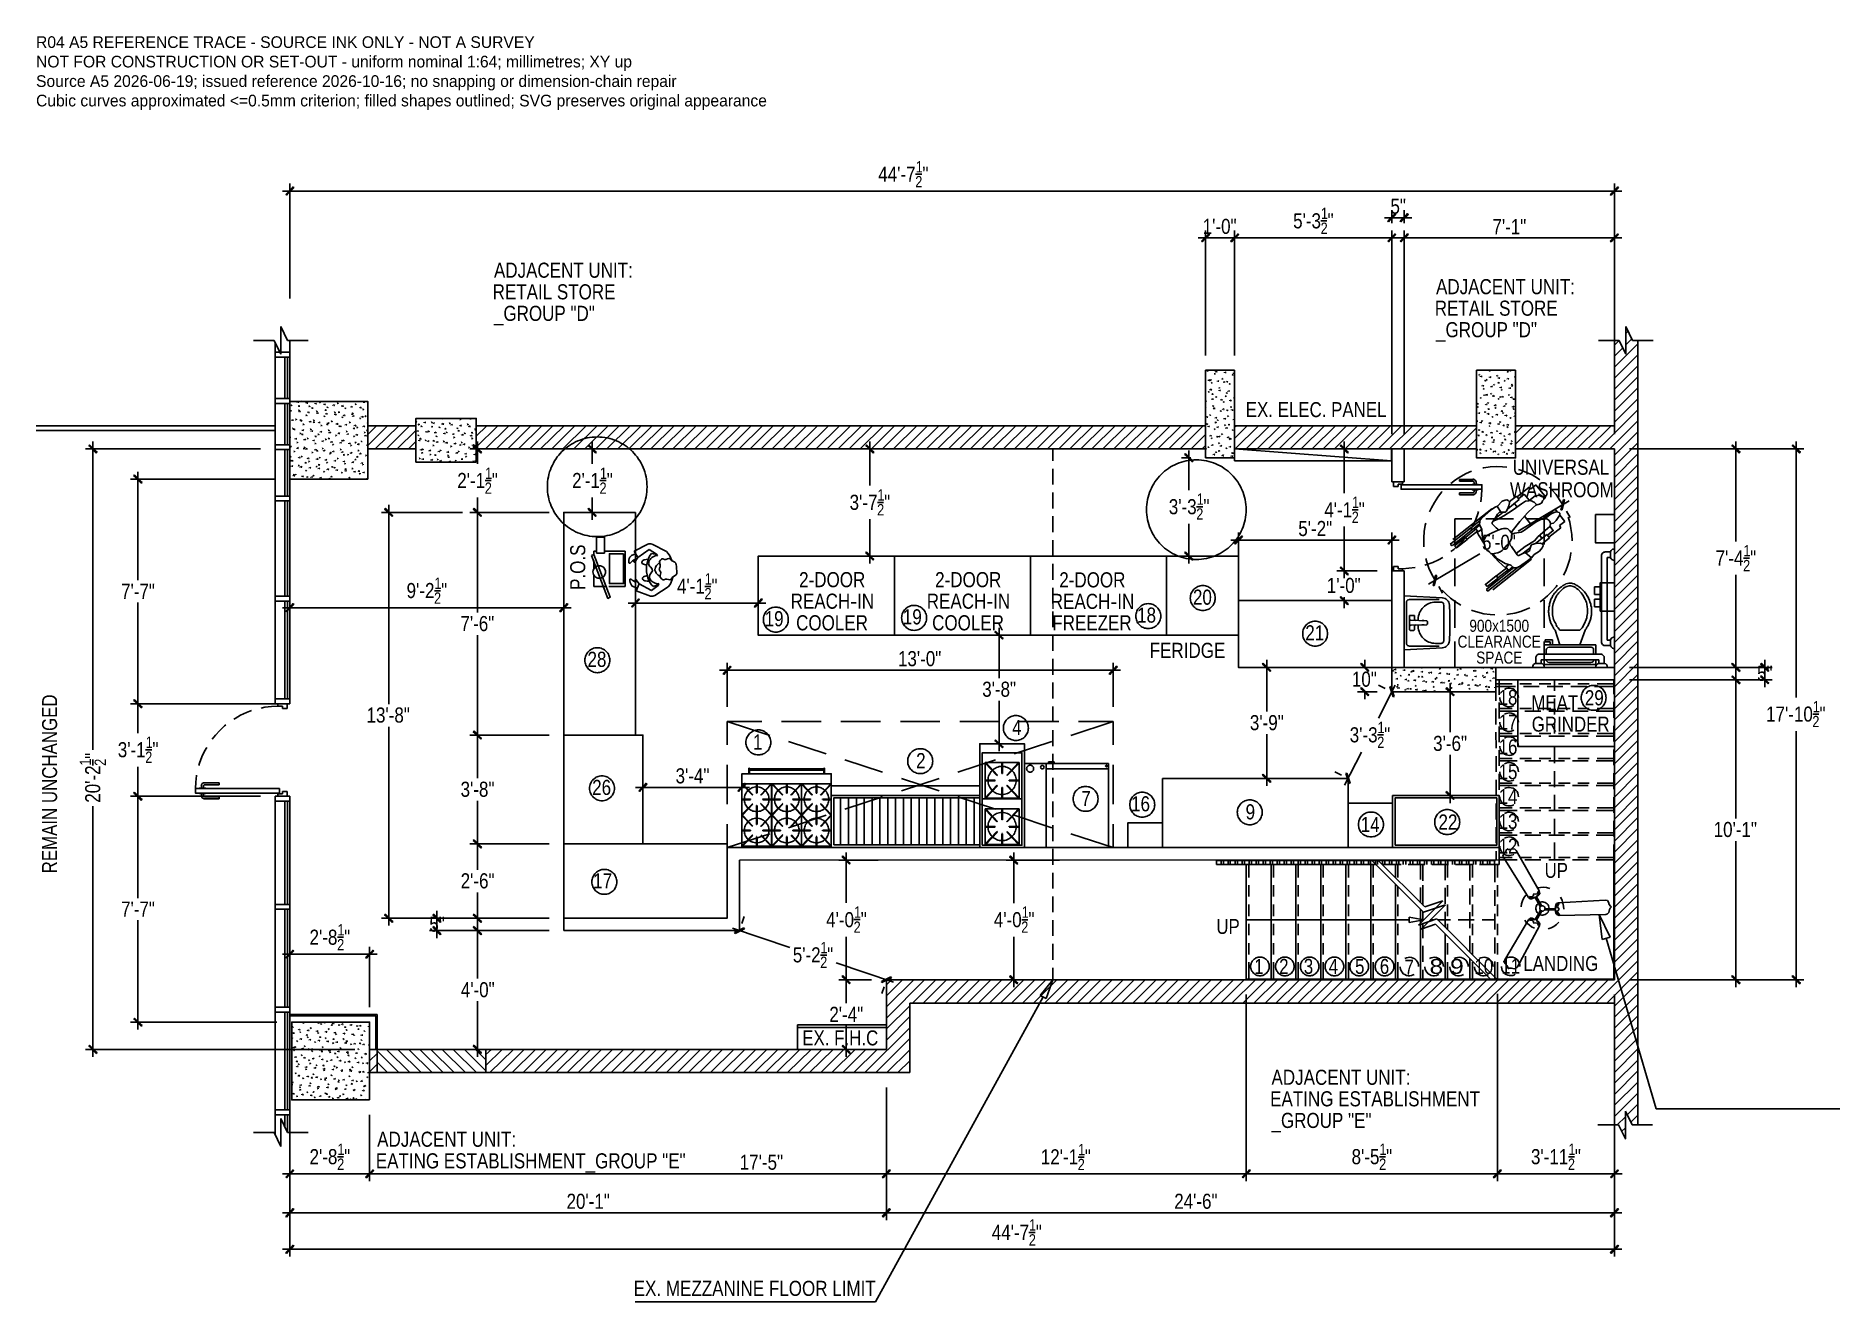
# Model space of a CAD drawing. Header units: millimetres. Extents: x -2604 to 15910, y -8758 to 4238.
import ezdxf
from ezdxf.enums import TextEntityAlignment as Align

# ---------------------------------------------------------------- set-up
doc = ezdxf.new("R2010")
doc.units = ezdxf.units.MM
for name, color, linetype in [('REFERENCE_NOTES', 1, 'Continuous'), ('SOURCE_TEXT', 7, 'Continuous'), ('SOURCE_TRACE', 8, 'Continuous')]:
    doc.layers.add(name, color=color, linetype=linetype)

msp = doc.modelspace()

# ---------------------------------------------------------------- texts
at = {"layer": 'REFERENCE_NOTES'}
for s, p in [('R04 A5 REFERENCE TRACE - SOURCE INK ONLY - NOT A SURVEY', (-2604, 4116)), ('NOT FOR CONSTRUCTION OR SET-OUT - uniform nominal 1:64; millimetres; XY up', (-2604, 3916)), ('Source A5 2026-06-19; issued reference 2026-10-16; no snapping or dimension-chain repair', (-2604, 3716)), ('Cubic curves approximated <=0.5mm criterion; filled shapes outlined; SVG preserves original appearance', (-2604, 3516))]:
    msp.add_text(s, height=120, dxfattribs=at).set_placement(p)
at = {"layer": 'SOURCE_TEXT'}
for s, height, p, p2 in [("44'-7", 155, (6040, 2743), (6423, 2743)), ('2', 116, (6420, 2685), (6493, 2685)), ('1', 116, (6424, 2838), (6497, 2838)), ('"', 155, (6493, 2743), (6555, 2743)), ("5'-3", 155, (10298, 2264), (10584, 2264)), ('1', 116, (10583, 2360), (10655, 2360)), ('"', 155, (10652, 2264), (10714, 2264)), ('5"', 155, (11297, 2414), (11456, 2414)), ('1\'-0"', 155, (9370, 2207), (9718, 2207)), ('2', 116, (10580, 2207), (10653, 2207)), ('7\'-1"', 155, (12344, 2204), (12691, 2204)), ('ADJACENT UNIT:', 154.99, (2096, 1757), (3521, 1757)), ('RETAIL STORE', 154.99, (2082, 1535), (3343, 1535)), ('ADJACENT UNIT:', 154.99, (11765, 1588), (13191, 1588)), ('RETAIL STORE', 154.99, (11752, 1367), (13013, 1367)), ('_GROUP "D"', 155, (2096, 1314), (3131, 1314)), ('_GROUP "D"', 155, (11765, 1146), (12801, 1146)), ('EX. ELEC. PANEL', 153.74, (9812, 326), (11256, 326)), ('UNIVERSAL', 155, (12552, -266), (13542, -266)), ("2'-1", 155, (1719, -402), (2005, -402)), ('2', 116, (2001, -461), (2074, -461)), ('1', 116, (2005, -308), (2078, -308)), ('"', 155, (2074, -402), (2136, -402)), ("2'-1", 155, (2898, -402), (3183, -402)), ('2', 116, (3179, -461), (3252, -461)), ('1', 116, (3183, -308), (3256, -308)), ('"', 155, (3253, -402), (3315, -402)), ('WASHROOM', 155, (12523, -497), (13589, -497)), ("3'-7", 155, (5746, -626), (6032, -626)), ('1', 116, (6032, -530), (6105, -530)), ('"', 155, (6100, -626), (6162, -626)), ("3'-3", 155, (9022, -671), (9308, -671)), ('1', 116, (9308, -574), (9381, -574)), ('"', 155, (9377, -671), (9439, -671)), ("4'-1", 155, (10618, -703), (10904, -703)), ('1', 116, (10902, -607), (10975, -607)), ('"', 155, (10971, -703), (11033, -703)), ('2', 116, (6028, -683), (6101, -683)), ('2', 116, (9304, -727), (9377, -727)), ('5\'-2"', 155, (10351, -895), (10699, -895)), ('2', 116, (10900, -760), (10972, -760)), ('5\'-0"', 155, (12237, -1036), (12584, -1036)), ('P.O.S', 155, (3033, -1448), (3033, -982)), ("7'-4", 155, (14634, -1198), (14920, -1198)), ('1', 116, (14920, -1103), (14993, -1103)), ('"', 155, (14989, -1198), (15051, -1198)), ('1', 116, (4259, -1393), (4332, -1393)), ('2-DOOR', 155, (5228, -1420), (5907, -1420)), ('2-DOOR', 155, (6624, -1420), (7303, -1420)), ('2-DOOR', 155, (7898, -1422), (8577, -1422)), ('2', 116, (14916, -1256), (14989, -1256)), ('7\'-7"', 155, (-1731, -1540), (-1384, -1540)), ("9'-2", 155, (1199, -1532), (1485, -1532)), ('2', 116, (1481, -1590), (1553, -1590)), ('1', 116, (1485, -1437), (1558, -1437)), ('"', 155, (1554, -1532), (1616, -1532)), ("4'-1", 155, (3975, -1487), (4260, -1487)), ('2', 116, (4256, -1544), (4329, -1544)), ('"', 155, (4328, -1487), (4390, -1487)), ('20', 155, (9270, -1600), (9464, -1600)), ('1\'-0"', 155, (10644, -1479), (10991, -1479)), ('19', 155, (4874, -1821), (5068, -1821)), ('REACH', 155, (5141, -1641), (5752, -1641)), ('-', 155, (5752, -1641), (5823, -1641)), ('IN', 155, (5822, -1641), (5997, -1641)), ('19', 155, (6292, -1802), (6487, -1802)), ('REACH', 155, (6538, -1641), (7149, -1641)), ('-', 155, (7149, -1641), (7219, -1641)), ('IN', 155, (7219, -1641), (7394, -1641)), ('REACH', 155, (7811, -1643), (8422, -1643)), ('-', 155, (8422, -1643), (8493, -1643)), ('IN', 155, (8494, -1643), (8668, -1643)), ('18', 155, (8697, -1784), (8891, -1784)), ('7\'-6"', 155, (1752, -1871), (2099, -1871)), ('COOLER', 155, (5197, -1863), (5934, -1863)), ('COOLER', 155, (6593, -1863), (7330, -1863)), ('FREEZER', 155, (7826, -1863), (8641, -1863)), ('21', 155, (10423, -1966), (10617, -1966)), ('900x1500', 124, (12107, -1878), (12720, -1878)), ('FERIDGE', 155, (8826, -2146), (9602, -2146)), ('CLEARANCE', 124, (11986, -2041), (12840, -2041)), ('28', 155, (3056, -2238), (3250, -2238)), ('13\'-0"', 155, (6242, -2231), (6687, -2231)), ('SPACE', 124, (12177, -2205), (12651, -2205)), ('3\'-8"', 155, (7107, -2545), (7454, -2545)), ('10"', 155, (10901, -2442), (11157, -2442)), ('5"', 155, (15060, -2382), (15219, -2382)), ('REMAIN UNCHANGED', 153.74, (-2388, -4358), (-2388, -2521)), ('18', 153.7, (12407, -2628), (12600, -2628)), ('MEAT', 153.7, (12743, -2684), (13224, -2684)), ('29', 155, (13292, -2633), (13486, -2633)), ('1', 116, (15631, -2705), (15704, -2705)), ('13\'-8"', 155, (788, -2810), (1233, -2810)), ('3\'-9"', 155, (9854, -2888), (10202, -2888)), ('17', 153.7, (12407, -2883), (12600, -2883)), ('GRINDER', 153.7, (12747, -2903), (13546, -2903)), ("17'-10", 155, (15152, -2800), (15632, -2800)), ('2', 116, (15627, -2857), (15700, -2857)), ('"', 155, (15701, -2800), (15763, -2800)), ('1', 116, (-1479, -3071), (-1406, -3071)), ('1', 155, (4755, -3087), (4852, -3087)), ('4', 155, (7414, -2938), (7511, -2938)), ("3'-3", 155, (10879, -3013), (11165, -3013)), ('2', 116, (11161, -3071), (11234, -3071)), ('1', 116, (11164, -2918), (11237, -2918)), ('"', 155, (11233, -3013), (11295, -3013)), ('3\'-6"', 155, (11735, -3101), (12083, -3101)), ('"', 155, (-1945, -3182), (-1945, -3120)), ("3'-1", 155, (-1765, -3166), (-1479, -3166)), ('2', 116, (-1483, -3224), (-1411, -3224)), ('"', 155, (-1410, -3166), (-1348, -3166)), ('2', 155, (6429, -3278), (6526, -3278)), ('16', 153.7, (12407, -3136), (12600, -3136)), ('1', 116, (-2040, -3251), (-2040, -3178)), ("20'-2", 155, (-1945, -3633), (-1945, -3250)), ('2', 116, (-1887, -3254), (-1887, -3181)), ('3\'-4"', 155, (3960, -3434), (4307, -3434)), ('15', 153.7, (12407, -3392), (12600, -3392)), ('3\'-8"', 155, (1753, -3572), (2101, -3572)), ('26', 155, (3104, -3553), (3298, -3553)), ('7', 155, (8124, -3666), (8221, -3666)), ('14', 153.7, (12407, -3647), (12600, -3647)), ('16', 155, (8635, -3721), (8829, -3721)), ('9', 155, (9810, -3804), (9908, -3804)), ('14', 155, (10992, -3934), (11186, -3934)), ('22', 155, (11790, -3908), (11984, -3908)), ('13', 153.7, (12407, -3901), (12600, -3901)), ('10\'-1"', 155, (14614, -3985), (15059, -3985)), ('12', 153.7, (12407, -4155), (12600, -4155)), ('UP', 153.7, (12879, -4404), (13119, -4404)), ('2\'-6"', 155, (1754, -4512), (2102, -4512)), ('17', 155, (3114, -4512), (3309, -4512)), ('7\'-7"', 155, (-1731, -4802), (-1384, -4802)), ('5"', 155, (1432, -4957), (1591, -4957)), ("4'-0", 155, (5505, -4911), (5791, -4911)), ('1', 116, (5791, -4814), (5864, -4814)), ('"', 155, (5860, -4911), (5922, -4911)), ("4'-0", 155, (7226, -4911), (7512, -4911)), ('1', 116, (7512, -4814), (7584, -4814)), ('"', 155, (7581, -4911), (7643, -4911)), ("2'-8", 155, (203, -5091), (489, -5091)), ('1', 116, (489, -4995), (562, -4995)), ('"', 155, (558, -5091), (620, -5091)), ('2', 116, (5787, -4968), (5860, -4968)), ('2', 116, (7508, -4968), (7580, -4968)), ('UP', 153.7, (9510, -4980), (9750, -4980)), ('2', 116, (486, -5148), (559, -5148)), ("5'-2", 155, (5163, -5272), (5448, -5272)), ('1', 116, (5447, -5178), (5520, -5178)), ('"', 155, (5516, -5272), (5578, -5272)), ('2', 116, (5444, -5329), (5517, -5329)), ('1', 154, (9899, -5390), (9995, -5390)), ('2', 154, (10155, -5390), (10251, -5390)), ('3', 154, (10408, -5390), (10504, -5390)), ('4', 154, (10663, -5390), (10759, -5390)), ('5', 154, (10934, -5390), (11030, -5390)), ('6', 154, (11188, -5390), (11284, -5390)), ('7', 154, (11442, -5397), (11538, -5397)), ('8 9', 153.7, (11698, -5390), (12049, -5390)), ('10', 153.7, (12158, -5390), (12351, -5390)), ('11', 153.7, (12434, -5388), (12627, -5388)), ('LANDING', 153.7, (12661, -5360), (13430, -5360)), ('4\'-0"', 155, (1756, -5630), (2103, -5630)), ('2\'-4"', 155, (5538, -5883), (5886, -5883)), ('EX. F.H.C', 153.7, (5260, -6124), (6040, -6124)), ('ADJACENT UNIT:', 154.99, (10076, -6529), (11502, -6529)), ('EATING ESTABLISHMENT', 154.99, (10062, -6750), (12216, -6750)), ('_GROUP "E"', 155, (10076, -6972), (11102, -6972)), ('ADJACENT UNIT:', 154.99, (897, -7165), (2323, -7165)), ("2'-8", 155, (203, -7344), (489, -7344)), ('1', 116, (489, -7249), (562, -7249)), ('"', 155, (558, -7344), (620, -7344)), ("12'-1", 155, (7708, -7346), (8091, -7346)), ('1', 116, (8091, -7252), (8164, -7252)), ('"', 155, (8161, -7346), (8222, -7346)), ("8'-5", 155, (10898, -7344), (11184, -7344)), ('1', 116, (11183, -7249), (11256, -7249)), ('"', 155, (11252, -7344), (11314, -7344)), ("3'-11", 155, (12739, -7344), (13122, -7344)), ('1', 116, (13123, -7249), (13195, -7249)), ('"', 155, (13190, -7344), (13252, -7344)), ('2', 116, (486, -7402), (559, -7402)), ('EATING ESTABLISHMENT_GROUP "E"', 154.99, (883, -7387), (4063, -7387)), ('17\'-5"', 155, (4618, -7401), (5063, -7401)), ('2', 116, (8087, -7405), (8160, -7405)), ('2', 116, (11180, -7402), (11253, -7402)), ('2', 116, (13119, -7402), (13191, -7402)), ('20\'-1"', 155, (2841, -7802), (3285, -7802)), ('24\'-6"', 155, (9078, -7802), (9522, -7802)), ('1', 116, (7587, -8026), (7660, -8026)), ("44'-7", 155, (7205, -8121), (7588, -8121)), ('2', 116, (7585, -8179), (7658, -8179)), ('"', 155, (7657, -8121), (7719, -8121)), ('EX. MEZZANINE FLOOR LIMIT', 154.99, (3530, -8696), (6014, -8696))]:
    msp.add_text(s, height=height, dxfattribs=at).set_placement(p, p2, align=Align.FIT)

# ---------------------------------------------------------------- linework, layer by layer
at = {"layer": 'SOURCE_TRACE'}
for p, q in [((6424, 2819), (6486, 2819)), ((-76, 2647), (13673, 2647)), ((-42, 2613), (34, 2689)), ((-34, 2605), (-42, 2613)), ((34, 2689), (-34, 2605)), ((34, 2689), (-34, 2605)), ((-34, 2605), (42, 2681)), ((0, 1543), (0, 2723)), ((42, 2681), (34, 2689)), ((13631, 2689), (13553, 2613)), ((13553, 2613), (13562, 2605)), ((13562, 2605), (13631, 2689)), ((13562, 2605), (13631, 2689)), ((13639, 2681), (13562, 2605)), ((13597, 1543), (13597, 2723)), ((13631, 2689), (13639, 2681)), ((11345, 2415), (11269, 2340)), ((11278, 2331), (11345, 2415)), ((11278, 2331), (11345, 2415)), ((11353, 2407), (11278, 2331)), ((11311, 2318), (11311, 2451)), ((11345, 2415), (11353, 2407)), ((11397, 2340), (11473, 2415)), ((11473, 2415), (11405, 2331)), ((11473, 2415), (11405, 2331)), ((11405, 2331), (11481, 2407)), ((11439, 2318), (11439, 2451)), ((11481, 2407), (11473, 2415)), ((9399, 960), (9399, 2242)), ((9698, 960), (9698, 2242)), ((9698, 960), (9698, 2242)), ((10583, 2341), (10645, 2341)), ((11311, 2373), (11236, 2373)), ((11269, 2340), (11278, 2331)), ((11439, 2373), (11311, 2373)), ((11311, 152), (11311, 2242)), ((11405, 2331), (11397, 2340)), ((11515, 2373), (11439, 2373)), ((11439, 152), (11439, 2242)), ((13597, 152), (13597, 2242)), ((9399, 2166), (9323, 2166)), ((9434, 2208), (9357, 2132)), ((9357, 2132), (9365, 2124)), ((9365, 2124), (9434, 2208)), ((9365, 2124), (9434, 2208)), ((9442, 2200), (9365, 2124)), ((9698, 2166), (9399, 2166)), ((9434, 2208), (9442, 2200)), ((9622, 2166), (11387, 2166)), ((9656, 2132), (9733, 2208)), ((9656, 2132), (9733, 2208)), ((9664, 2124), (9656, 2132)), ((9664, 2124), (9656, 2132)), ((9733, 2208), (9664, 2124)), ((9733, 2208), (9664, 2124)), ((9733, 2208), (9664, 2124)), ((9733, 2208), (9664, 2124)), ((9664, 2124), (9741, 2200)), ((9664, 2124), (9741, 2200)), ((9775, 2166), (9698, 2166)), ((9741, 2200), (9733, 2208)), ((9741, 2200), (9733, 2208)), ((11345, 2208), (11269, 2132)), ((11269, 2132), (11278, 2124)), ((11278, 2124), (11345, 2208)), ((11278, 2124), (11345, 2208)), ((11353, 2200), (11278, 2124)), ((11345, 2208), (11353, 2200)), ((11363, 2166), (13673, 2166)), ((11397, 2132), (11473, 2208)), ((11405, 2124), (11397, 2132)), ((11473, 2208), (11405, 2124)), ((11473, 2208), (11405, 2124)), ((11405, 2124), (11481, 2200)), ((11481, 2200), (11473, 2208)), ((13631, 2208), (13553, 2132)), ((13553, 2132), (13562, 2124)), ((13562, 2124), (13631, 2208)), ((13562, 2124), (13631, 2208)), ((13639, 2200), (13562, 2124)), ((13631, 2208), (13639, 2200)), ((-161, 1114), (-371, 1114)), ((-91, 971), (-161, 1114)), ((-22, 1114), (-91, 1256)), ((-91, 1256), (-91, 971)), ((188, 1114), (-22, 1114)), ((0, 516), (0, 1114)), ((13643, 1114), (13433, 1114)), ((13597, 238), (13597, 1114)), ((13597, 1065), (13644, 1112)), ((13713, 971), (13643, 1114)), ((13782, 1114), (13713, 1256)), ((13713, 1256), (13713, 971)), ((13713, 1183), (13738, 1207)), ((13713, 1069), (13774, 1130)), ((13992, 1114), (13782, 1114)), ((13837, -5450), (13837, 1114)), ((-149, 516), (-149, 1088)), ((-102, 992), (-149, 992)), ((-149, 992), (-149, 941)), ((-149, 941), (0, 941)), ((0, 992), (-91, 992)), ((0, 941), (0, 992)), ((13597, 839), (13837, 1080)), ((13597, 952), (13681, 1036)), ((13597, 726), (13837, 966)), ((9412, 797), (9411, 805)), ((9419, 799), (9424, 807)), ((9419, 799), (9427, 799)), ((9489, 769), (9499, 772)), ((9491, 771), (9496, 767)), ((9496, 767), (9499, 775)), ((9504, 788), (9502, 797)), ((9511, 791), (9517, 799)), ((9511, 791), (9518, 791)), ((9595, 780), (9594, 788)), ((9602, 783), (9609, 791)), ((9602, 783), (9610, 783)), ((9674, 759), (9682, 763)), ((9674, 760), (9680, 756)), ((9680, 756), (9683, 764)), ((9687, 772), (9686, 780)), ((9694, 775), (9698, 780)), ((9694, 775), (9698, 775)), ((12203, 760), (12212, 763)), ((12204, 761), (12211, 757)), ((12210, 757), (12212, 765)), ((12222, 740), (12220, 748)), ((12229, 744), (12235, 750)), ((12229, 744), (12237, 742)), ((12311, 801), (12319, 805)), ((12311, 802), (12318, 798)), ((12318, 798), (12321, 806)), ((12321, 736), (12327, 742)), ((12387, 749), (12397, 753)), ((12388, 750), (12394, 746)), ((12394, 746), (12397, 755)), ((12494, 790), (12504, 794)), ((12495, 792), (12502, 788)), ((12501, 788), (12504, 797)), ((12518, 805), (12531, 803)), ((12521, 799), (12529, 807)), ((12529, 798), (12528, 807)), ((12571, 803), (12571, 807)), ((12571, 738), (12579, 742)), ((12571, 741), (12578, 737)), ((12578, 807), (12579, 807)), ((12578, 807), (12581, 807)), ((12578, 737), (12581, 744)), ((13597, 612), (13837, 853)), ((9427, 583), (9437, 587)), ((9430, 700), (9428, 708)), ((9428, 585), (9434, 581)), ((9434, 581), (9437, 589)), ((9437, 703), (9443, 711)), ((9437, 703), (9445, 703)), ((9445, 708), (9457, 707)), ((9447, 604), (9446, 612)), ((9447, 703), (9458, 714)), ((9456, 702), (9454, 713)), ((9454, 607), (9461, 615)), ((9454, 607), (9462, 607)), ((9458, 676), (9468, 680)), ((9460, 677), (9465, 673)), ((9462, 564), (9473, 561)), ((9465, 673), (9468, 681)), ((9465, 557), (9475, 568)), ((9473, 555), (9470, 568)), ((9522, 692), (9521, 700)), ((9529, 695), (9534, 703)), ((9529, 695), (9535, 695)), ((9534, 625), (9544, 629)), ((9535, 626), (9542, 622)), ((9540, 596), (9538, 604)), ((9541, 622), (9544, 630)), ((9546, 599), (9552, 607)), ((9546, 599), (9554, 599)), ((9565, 717), (9575, 721)), ((9567, 719), (9573, 715)), ((9572, 715), (9575, 723)), ((9582, 688), (9594, 685)), ((9584, 683), (9594, 692)), ((9592, 680), (9591, 692)), ((9613, 684), (9611, 692)), ((9611, 573), (9619, 576)), ((9611, 574), (9618, 570)), ((9618, 570), (9621, 578)), ((9621, 687), (9626, 695)), ((9621, 687), (9628, 687)), ((9630, 588), (9629, 596)), ((9638, 591), (9644, 599)), ((9638, 591), (9645, 591)), ((9643, 665), (9651, 669)), ((9643, 668), (9649, 664)), ((9649, 664), (9652, 671)), ((12181, 671), (12181, 672)), ((12239, 643), (12238, 652)), ((12248, 648), (12253, 654)), ((12248, 646), (12254, 646)), ((12249, 615), (12257, 619)), ((12249, 616), (12256, 612)), ((12256, 612), (12258, 620)), ((12257, 547), (12256, 555)), ((12262, 702), (12275, 700)), ((12265, 696), (12276, 706)), ((12265, 550), (12271, 558)), ((12273, 694), (12272, 706)), ((12280, 708), (12288, 711)), ((12280, 710), (12287, 706)), ((12280, 555), (12291, 554)), ((12283, 550), (12292, 561)), ((12287, 706), (12290, 714)), ((12290, 547), (12288, 559)), ((12314, 732), (12313, 740)), ((12321, 736), (12329, 734)), ((12325, 564), (12334, 568)), ((12326, 565), (12332, 561)), ((12332, 635), (12330, 643)), ((12332, 561), (12334, 569)), ((12338, 639), (12345, 646)), ((12338, 639), (12346, 638)), ((12356, 656), (12365, 660)), ((12357, 658), (12363, 654)), ((12363, 654), (12365, 662)), ((12399, 680), (12410, 679)), ((12402, 675), (12411, 685)), ((12406, 723), (12405, 732)), ((12410, 672), (12409, 684)), ((12413, 727), (12420, 734)), ((12413, 727), (12421, 726)), ((12424, 627), (12422, 635)), ((12430, 631), (12437, 638)), ((12430, 631), (12439, 630)), ((12432, 604), (12441, 608)), ((12433, 607), (12440, 603)), ((12439, 603), (12441, 610)), ((12463, 698), (12472, 702)), ((12464, 699), (12471, 695)), ((12470, 695), (12472, 703)), ((12498, 715), (12495, 723)), ((12505, 719), (12510, 726)), ((12505, 719), (12512, 718)), ((12509, 553), (12517, 557)), ((12509, 555), (12516, 551)), ((12516, 619), (12514, 627)), ((12516, 551), (12518, 558)), ((12523, 623), (12528, 630)), ((12523, 623), (12531, 622)), ((12536, 660), (12547, 657)), ((12539, 653), (12548, 664)), ((12540, 646), (12548, 649)), ((12540, 648), (12547, 643)), ((12547, 652), (12544, 664)), ((12547, 643), (12550, 652)), ((13597, 500), (13837, 740)), ((13597, 386), (13837, 627)), ((-149, 466), (-149, 42)), ((0, 466), (0, 42)), ((4, 387), (3, 396)), ((11, 391), (16, 398)), ((11, 391), (19, 390)), ((12, 446), (22, 450)), ((14, 448), (20, 443)), ((19, 444), (22, 451)), ((77, 477), (76, 484)), ((85, 480), (91, 486)), ((85, 480), (92, 480)), ((87, 442), (99, 440)), ((89, 436), (100, 446)), ((89, 394), (98, 398)), ((89, 397), (96, 391)), ((96, 379), (93, 387)), ((98, 433), (96, 446)), ((96, 393), (99, 400)), ((103, 383), (108, 390)), ((103, 383), (110, 382)), ((121, 488), (125, 489)), ((121, 489), (127, 485)), ((127, 485), (129, 489)), ((169, 469), (168, 477)), ((176, 471), (183, 480)), ((176, 471), (184, 471)), ((187, 373), (186, 379)), ((194, 375), (200, 382)), ((194, 375), (202, 375)), ((196, 436), (206, 439)), ((198, 438), (203, 433)), ((203, 433), (206, 442)), ((224, 420), (236, 419)), ((226, 415), (237, 425)), ((234, 412), (233, 424)), ((261, 461), (260, 469)), ((268, 463), (275, 471)), ((268, 463), (276, 463)), ((272, 385), (282, 387)), ((274, 386), (280, 382)), ((279, 364), (278, 371)), ((279, 382), (282, 390)), ((286, 367), (293, 375)), ((303, 477), (313, 481)), ((305, 480), (312, 474)), ((310, 474), (313, 482)), ((354, 452), (352, 461)), ((360, 455), (366, 463)), ((360, 455), (368, 455)), ((360, 400), (371, 397)), ((363, 393), (373, 404)), ((371, 391), (370, 404)), ((381, 425), (389, 429)), ((381, 427), (387, 423)), ((387, 423), (390, 431)), ((444, 444), (443, 452)), ((452, 447), (458, 455)), ((452, 447), (459, 447)), ((457, 374), (466, 378)), ((458, 375), (465, 371)), ((463, 371), (466, 379)), ((488, 467), (497, 470)), ((489, 469), (496, 465)), ((494, 465), (497, 473)), ((497, 378), (508, 377)), ((500, 373), (509, 382)), ((508, 370), (507, 382)), ((536, 436), (535, 444)), ((543, 439), (550, 447)), ((543, 439), (551, 439)), ((565, 416), (573, 419)), ((565, 417), (572, 413)), ((572, 413), (573, 421)), ((629, 428), (627, 436)), ((635, 431), (642, 439)), ((635, 431), (643, 431)), ((672, 457), (681, 461)), ((673, 458), (679, 454)), ((679, 454), (681, 462)), ((721, 420), (719, 428)), ((727, 424), (734, 431)), ((727, 423), (736, 423)), ((748, 405), (757, 409)), ((749, 406), (756, 402)), ((753, 481), (764, 480)), ((755, 402), (757, 410)), ((756, 475), (765, 486)), ((764, 474), (763, 486)), ((9399, 492), (9405, 494)), ((9399, 490), (9403, 488)), ((9399, 424), (9404, 429)), ((9399, 423), (9405, 421)), ((9403, 488), (9405, 496)), ((9465, 508), (9464, 515)), ((9472, 511), (9479, 517)), ((9472, 511), (9480, 511)), ((9472, 439), (9481, 442)), ((9473, 440), (9480, 436)), ((9479, 436), (9481, 444)), ((9479, 417), (9491, 416)), ((9481, 412), (9492, 421)), ((9483, 410), (9481, 419)), ((9489, 409), (9488, 421)), ((9489, 415), (9496, 421)), ((9489, 415), (9498, 413)), ((9503, 531), (9512, 535)), ((9504, 534), (9511, 530)), ((9510, 530), (9512, 536)), ((9549, 387), (9557, 390)), ((9549, 389), (9556, 385)), ((9557, 500), (9556, 508)), ((9556, 385), (9559, 393)), ((9564, 503), (9571, 511)), ((9564, 503), (9572, 503)), ((9575, 404), (9573, 410)), ((9580, 480), (9588, 484)), ((9580, 482), (9587, 478)), ((9582, 406), (9588, 413)), ((9582, 406), (9590, 406)), ((9587, 478), (9590, 485)), ((9599, 542), (9610, 541)), ((9602, 536), (9611, 546)), ((9609, 534), (9607, 546)), ((9615, 396), (9628, 394)), ((9618, 390), (9629, 401)), ((9626, 389), (9625, 400)), ((9649, 492), (9648, 500)), ((9656, 494), (9661, 503)), ((9656, 494), (9663, 494)), ((9656, 428), (9666, 432)), ((9657, 431), (9664, 427)), ((9663, 427), (9666, 433)), ((9667, 396), (9666, 404)), ((9674, 398), (9679, 406)), ((9674, 398), (9682, 398)), ((9687, 522), (9697, 524)), ((9689, 523), (9695, 519)), ((9694, 519), (9697, 527)), ((12184, 459), (12183, 467)), ((12187, 429), (12195, 433)), ((12187, 431), (12193, 427)), ((12191, 462), (12197, 470)), ((12191, 462), (12199, 462)), ((12193, 427), (12196, 435)), ((12201, 363), (12200, 371)), ((12208, 366), (12215, 374)), ((12218, 522), (12226, 526)), ((12218, 524), (12225, 520)), ((12225, 520), (12227, 528)), ((12262, 378), (12272, 381)), ((12264, 379), (12269, 375)), ((12265, 550), (12272, 550)), ((12269, 375), (12272, 383)), ((12276, 451), (12273, 459)), ((12283, 454), (12288, 462)), ((12283, 454), (12290, 454)), ((12294, 470), (12303, 474)), ((12295, 473), (12300, 469)), ((12296, 410), (12309, 408)), ((12299, 404), (12310, 415)), ((12300, 469), (12303, 475)), ((12307, 402), (12306, 415)), ((12349, 539), (12348, 547)), ((12356, 543), (12363, 550)), ((12356, 542), (12364, 542)), ((12367, 443), (12365, 451)), ((12369, 419), (12379, 423)), ((12371, 421), (12378, 417)), ((12375, 446), (12380, 454)), ((12375, 446), (12382, 446)), ((12376, 417), (12379, 424)), ((12401, 512), (12410, 515)), ((12402, 513), (12409, 509)), ((12407, 509), (12410, 517)), ((12417, 535), (12428, 532)), ((12420, 528), (12429, 539)), ((12426, 527), (12425, 539)), ((12433, 389), (12444, 387)), ((12436, 383), (12445, 393)), ((12441, 531), (12440, 539)), ((12444, 381), (12443, 393)), ((12447, 367), (12455, 371)), ((12448, 535), (12455, 542)), ((12448, 535), (12456, 534)), ((12453, 366), (12456, 373)), ((12459, 435), (12458, 443)), ((12466, 439), (12472, 446)), ((12466, 438), (12474, 438)), ((12478, 461), (12486, 463)), ((12478, 462), (12485, 458)), ((12485, 458), (12487, 466)), ((12533, 523), (12532, 531)), ((12540, 527), (12547, 534)), ((12540, 527), (12548, 526)), ((12551, 427), (12550, 435)), ((12552, 513), (12565, 512)), ((12554, 409), (12563, 412)), ((12555, 508), (12566, 517)), ((12555, 410), (12562, 406)), ((12558, 431), (12565, 438)), ((12558, 431), (12566, 429)), ((12560, 406), (12563, 415)), ((12563, 505), (12562, 517)), ((12573, 362), (12581, 371)), ((12581, 359), (12579, 371)), ((13436, 0), (13837, 401)), ((13597, 274), (13837, 513)), ((-149, 238), (-2604, 238)), ((-149, 188), (-2604, 188)), ((22, 291), (20, 299)), ((27, 209), (35, 213)), ((27, 211), (34, 206)), ((28, 295), (35, 302)), ((28, 295), (37, 294)), ((34, 206), (37, 214)), ((39, 195), (38, 203)), ((46, 199), (53, 206)), ((46, 199), (54, 198)), ((58, 302), (66, 305)), ((58, 303), (65, 299)), ((65, 299), (68, 308)), ((104, 295), (115, 294)), ((107, 290), (117, 301)), ((114, 283), (112, 291)), ((115, 287), (114, 299)), ((121, 287), (126, 294)), ((121, 287), (127, 286)), ((131, 187), (130, 195)), ((134, 251), (144, 253)), ((135, 252), (141, 248)), ((138, 191), (144, 198)), ((138, 191), (146, 190)), ((141, 248), (144, 256)), ((165, 343), (175, 347)), ((167, 345), (172, 340)), ((172, 340), (175, 348)), ((205, 275), (203, 283)), ((210, 199), (219, 202)), ((211, 200), (218, 196)), ((213, 279), (218, 286)), ((213, 279), (219, 278)), ((217, 196), (219, 205)), ((224, 179), (221, 187)), ((230, 183), (236, 190)), ((241, 291), (251, 295)), ((241, 275), (252, 272)), ((242, 293), (249, 289)), ((244, 268), (253, 279)), ((248, 289), (251, 297)), ((251, 267), (249, 279)), ((286, 367), (294, 367)), ((297, 268), (295, 275)), ((303, 271), (310, 278)), ((303, 271), (312, 271)), ((318, 240), (326, 244)), ((318, 241), (325, 237)), ((325, 237), (328, 245)), ((350, 333), (358, 336)), ((350, 335), (356, 331)), ((356, 331), (359, 339)), ((371, 356), (370, 364)), ((378, 359), (385, 367)), ((378, 359), (386, 359)), ((378, 253), (389, 252)), ((381, 248), (390, 257)), ((387, 245), (386, 257)), ((389, 260), (387, 267)), ((394, 188), (404, 192)), ((396, 263), (402, 271)), ((396, 263), (404, 263)), ((396, 190), (402, 186)), ((401, 186), (404, 194)), ((425, 282), (435, 284)), ((427, 283), (433, 279)), ((432, 279), (435, 287)), ((463, 348), (461, 356)), ((470, 351), (475, 359)), ((470, 351), (477, 351)), ((481, 252), (480, 260)), ((488, 255), (493, 263)), ((488, 255), (496, 255)), ((503, 229), (511, 233)), ((503, 232), (509, 228)), ((509, 228), (512, 236)), ((513, 232), (526, 230)), ((516, 226), (527, 237)), ((524, 225), (523, 236)), ((534, 322), (542, 326)), ((534, 324), (541, 320)), ((541, 320), (543, 328)), ((554, 340), (553, 348)), ((562, 343), (568, 351)), ((562, 343), (569, 343)), ((572, 244), (570, 252)), ((580, 247), (585, 255)), ((580, 247), (587, 247)), ((610, 271), (619, 275)), ((611, 272), (616, 268)), ((616, 268), (619, 276)), ((634, 356), (645, 355)), ((637, 351), (646, 362)), ((641, 363), (650, 367)), ((642, 366), (648, 362)), ((643, 350), (642, 362)), ((646, 332), (645, 340)), ((648, 362), (650, 370)), ((650, 211), (662, 209)), ((653, 335), (660, 343)), ((653, 335), (661, 335)), ((653, 205), (664, 215)), ((661, 203), (660, 215)), ((664, 236), (662, 244)), ((671, 238), (677, 247)), ((671, 238), (679, 238)), ((685, 219), (695, 222)), ((687, 221), (694, 217)), ((692, 217), (695, 225)), ((717, 312), (726, 316)), ((718, 314), (725, 310)), ((723, 310), (726, 317)), ((738, 324), (737, 332)), ((745, 326), (752, 335)), ((745, 326), (753, 326)), ((756, 228), (755, 236)), ((763, 230), (769, 238)), ((763, 230), (771, 230)), ((771, 336), (782, 333)), ((774, 331), (783, 340)), ((780, 328), (779, 340)), ((787, 190), (799, 188)), ((790, 184), (799, 195)), ((794, 260), (801, 263)), ((794, 263), (801, 259)), ((798, 182), (797, 194)), ((801, 148), (891, 238)), ((801, 34), (1004, 238)), ((1295, 238), (801, 238)), ((801, 238), (801, 0)), ((878, 0), (1118, 238)), ((992, 0), (1230, 238)), ((1104, 0), (1295, 190)), ((1296, 279), (1302, 286)), ((1296, 279), (1303, 278)), ((1307, 179), (1305, 187)), ((1314, 183), (1319, 190)), ((1317, 251), (1328, 249)), ((1319, 245), (1329, 256)), ((1328, 242), (1326, 255)), ((1345, 230), (1355, 233)), ((1347, 232), (1352, 228)), ((1352, 228), (1355, 236)), ((1380, 267), (1379, 275)), ((1387, 271), (1394, 278)), ((1387, 271), (1395, 270)), ((1452, 271), (1462, 275)), ((1454, 274), (1460, 268)), ((1454, 230), (1464, 228)), ((1456, 224), (1466, 234)), ((1459, 270), (1462, 276)), ((1463, 222), (1462, 234)), ((1473, 259), (1471, 267)), ((1479, 263), (1486, 270)), ((1479, 263), (1487, 261)), ((1529, 219), (1538, 224)), ((1529, 222), (1536, 217)), ((1536, 217), (1539, 225)), ((1561, 313), (1563, 313)), ((1562, 313), (1567, 310)), ((1565, 252), (1563, 259)), ((1567, 310), (1569, 313)), ((1571, 255), (1578, 263)), ((1571, 255), (1580, 255)), ((1590, 209), (1601, 207)), ((1593, 203), (1603, 213)), ((1600, 200), (1599, 213)), ((1636, 261), (1646, 264)), ((1638, 263), (1645, 259)), ((1643, 259), (1646, 267)), ((1657, 244), (1654, 252)), ((1664, 247), (1669, 255)), ((1664, 247), (1670, 247)), ((1714, 210), (1722, 213)), ((1714, 211), (1720, 207)), ((1720, 207), (1723, 215)), ((1726, 187), (1738, 186)), ((1729, 182), (1739, 192)), ((1737, 179), (1735, 191)), ((1745, 302), (1753, 306)), ((1745, 303), (1752, 299)), ((1748, 236), (1746, 244)), ((1752, 299), (1754, 308)), ((1754, 238), (1761, 247)), ((1754, 238), (1762, 238)), ((1821, 251), (1830, 255)), ((1822, 252), (1827, 248)), ((1827, 248), (1830, 256)), ((1840, 228), (1838, 236)), ((1846, 312), (1857, 310)), ((1846, 230), (1853, 238)), ((1846, 230), (1855, 230)), ((1849, 306), (1856, 313)), ((1856, 303), (1856, 313)), ((1897, 199), (1906, 203)), ((1898, 200), (1905, 196)), ((1903, 196), (1906, 205)), ((1914, 130), (2023, 238)), ((1914, 16), (2135, 238)), ((9399, 238), (1914, 238)), ((2010, 0), (2249, 238)), ((2123, 0), (2361, 238)), ((2237, 0), (2475, 238)), ((2349, 0), (2587, 238)), ((2463, 0), (2701, 238)), ((2575, 0), (2815, 238)), ((2689, 0), (2927, 238)), ((2801, 0), (3041, 238)), ((2915, 0), (3154, 238)), ((3028, 0), (3267, 238)), ((3141, 0), (3380, 238)), ((3254, 0), (3494, 238)), ((3368, 0), (3606, 238)), ((3480, 0), (3720, 238)), ((3594, 0), (3832, 238)), ((3706, 0), (3946, 238)), ((3820, 0), (4059, 238)), ((3933, 0), (4172, 238)), ((4046, 0), (4285, 238)), ((4159, 0), (4399, 238)), ((4273, 0), (4511, 238)), ((4385, 0), (4625, 238)), ((4499, 0), (4737, 238)), ((4611, 0), (4851, 238)), ((4725, 0), (4963, 238)), ((4838, 0), (5077, 238)), ((4951, 0), (5190, 238)), ((5064, 0), (5304, 238)), ((5178, 0), (5416, 238)), ((5290, 0), (5530, 238)), ((5404, 0), (5642, 238)), ((5516, 0), (5756, 238)), ((5630, 0), (5868, 238)), ((5742, 0), (5982, 238)), ((5856, 0), (6095, 238)), ((5969, 0), (6208, 238)), ((6082, 0), (6321, 238)), ((6195, 0), (6435, 238)), ((6309, 0), (6547, 238)), ((6421, 0), (6661, 238)), ((6535, 0), (6773, 238)), ((6647, 0), (6887, 238)), ((6761, 0), (7000, 238)), ((6874, 0), (7113, 238)), ((6987, 0), (7226, 238)), ((7100, 0), (7340, 238)), ((7214, 0), (7452, 238)), ((7326, 0), (7566, 238)), ((7440, 0), (7678, 238)), ((7552, 0), (7792, 238)), ((7666, 0), (7904, 238)), ((7778, 0), (8018, 238)), ((7892, 0), (8131, 238)), ((8005, 0), (8245, 238)), ((8119, 0), (8357, 238)), ((8231, 0), (8471, 238)), ((8345, 0), (8583, 238)), ((8457, 0), (8697, 238)), ((8571, 0), (8809, 238)), ((8683, 0), (8923, 238)), ((8797, 0), (9036, 238)), ((8910, 0), (9149, 238)), ((9023, 0), (9262, 238)), ((9137, 0), (9376, 238)), ((9410, 322), (9407, 331)), ((9410, 253), (9419, 256)), ((9411, 255), (9418, 251)), ((9416, 326), (9422, 333)), ((9416, 326), (9423, 325)), ((9416, 251), (9419, 259)), ((9427, 226), (9426, 234)), ((9434, 230), (9439, 237)), ((9434, 230), (9441, 229)), ((9441, 345), (9450, 350)), ((9442, 348), (9449, 344)), ((9447, 344), (9450, 351)), ((9487, 202), (9495, 205)), ((9487, 203), (9494, 199)), ((9494, 199), (9496, 207)), ((9496, 271), (9507, 270)), ((9500, 314), (9499, 322)), ((9499, 266), (9508, 276)), ((9507, 263), (9506, 275)), ((9507, 318), (9514, 325)), ((9507, 318), (9515, 317)), ((9518, 218), (9517, 226)), ((9518, 294), (9526, 298)), ((9518, 297), (9525, 293)), ((9525, 293), (9527, 299)), ((9526, 222), (9531, 229)), ((9526, 222), (9533, 221)), ((9592, 306), (9591, 314)), ((9594, 242), (9603, 247)), ((9595, 245), (9602, 241)), ((9599, 310), (9606, 317)), ((9599, 310), (9607, 309)), ((9601, 241), (9603, 248)), ((9610, 210), (9609, 218)), ((9617, 214), (9624, 221)), ((9617, 214), (9625, 213)), ((9625, 336), (9634, 339)), ((9626, 337), (9633, 333)), ((9632, 333), (9634, 341)), ((9633, 251), (9644, 248)), ((9636, 244), (9645, 255)), ((9643, 242), (9641, 255)), ((9671, 191), (9679, 195)), ((9671, 194), (9678, 188)), ((9678, 190), (9680, 196)), ((9685, 299), (9683, 306)), ((9691, 302), (9698, 309)), ((9691, 302), (9698, 302)), ((9698, 222), (9714, 238)), ((9698, 108), (9828, 238)), ((12181, 238), (9698, 238)), ((9702, 0), (9942, 238)), ((9816, 0), (10054, 238)), ((9928, 0), (10168, 238)), ((10042, 0), (10281, 238)), ((10155, 0), (10394, 238)), ((10268, 0), (10507, 238)), ((10381, 0), (10621, 238)), ((10495, 0), (10733, 238)), ((10607, 0), (10847, 238)), ((10721, 0), (10959, 238)), ((10833, 0), (11073, 238)), ((10947, 0), (11185, 238)), ((11059, 0), (11299, 238)), ((11173, 0), (11412, 238)), ((11286, 0), (11526, 238)), ((11400, 0), (11638, 238)), ((11512, 0), (11752, 238)), ((11626, 0), (11864, 238)), ((11738, 0), (11978, 238)), ((11852, 0), (12090, 238)), ((11964, 0), (12181, 215)), ((12181, 280), (12189, 290)), ((12181, 284), (12188, 283)), ((12188, 278), (12187, 290)), ((12200, 192), (12210, 195)), ((12201, 194), (12207, 190)), ((12207, 190), (12210, 198)), ((12208, 366), (12216, 366)), ((12219, 267), (12218, 275)), ((12226, 270), (12233, 278)), ((12226, 270), (12234, 270)), ((12231, 284), (12241, 289)), ((12233, 287), (12238, 283)), ((12238, 283), (12241, 290)), ((12294, 355), (12292, 363)), ((12300, 358), (12306, 366)), ((12300, 358), (12309, 358)), ((12309, 233), (12317, 237)), ((12309, 236), (12315, 232)), ((12311, 259), (12310, 267)), ((12314, 264), (12325, 263)), ((12315, 232), (12317, 238)), ((12317, 259), (12326, 268)), ((12318, 261), (12325, 270)), ((12318, 261), (12326, 261)), ((12323, 256), (12322, 268)), ((12338, 326), (12348, 329)), ((12340, 328), (12346, 324)), ((12346, 324), (12348, 332)), ((12384, 347), (12383, 355)), ((12384, 182), (12394, 186)), ((12391, 180), (12394, 187)), ((12392, 350), (12398, 358)), ((12392, 350), (12399, 350)), ((12403, 251), (12401, 259)), ((12410, 253), (12416, 261)), ((12410, 253), (12417, 253)), ((12416, 275), (12425, 278)), ((12417, 276), (12422, 272)), ((12422, 272), (12425, 280)), ((12448, 370), (12453, 366)), ((12451, 242), (12462, 241)), ((12453, 237), (12463, 248)), ((12460, 234), (12459, 247)), ((12476, 339), (12475, 347)), ((12483, 341), (12490, 350)), ((12483, 341), (12491, 341)), ((12491, 224), (12501, 226)), ((12494, 242), (12493, 251)), ((12493, 225), (12500, 221)), ((12498, 221), (12501, 229)), ((12502, 245), (12508, 253)), ((12502, 245), (12509, 245)), ((12523, 316), (12532, 320)), ((12524, 318), (12531, 314)), ((12529, 314), (12532, 321)), ((12569, 331), (12567, 339)), ((12570, 367), (12581, 366)), ((12575, 335), (12581, 340)), ((12575, 333), (12581, 333)), ((12581, 163), (12657, 238)), ((12581, 50), (12769, 238)), ((13597, 238), (12581, 238)), ((12643, 0), (12883, 238)), ((12757, 0), (12995, 238)), ((12869, 0), (13109, 238)), ((12983, 0), (13222, 238)), ((13096, 0), (13335, 238)), ((13209, 0), (13448, 238)), ((13322, 0), (13562, 238)), ((13548, 0), (13837, 287)), ((-2062, 34), (-2054, 42)), ((-1978, -35), (-2062, 34)), ((-2062, 34), (-1986, -43)), ((-1978, -35), (-2062, 34)), ((-2054, 42), (-1978, -35)), ((-2020, 76), (-2020, -3090)), ((0, 118), (4, 119)), ((0, 115), (3, 114)), ((1, 26), (14, 23)), ((3, 114), (5, 122)), ((4, 19), (15, 30)), ((12, 18), (11, 30)), ((57, 99), (56, 107)), ((64, 103), (70, 110)), ((64, 103), (72, 102)), ((72, 65), (81, 68)), ((73, 66), (79, 62)), ((75, 3), (73, 11)), ((79, 62), (81, 70)), ((81, 7), (88, 14)), ((81, 7), (89, 5)), ((103, 157), (112, 161)), ((104, 158), (110, 154)), ((110, 154), (112, 163)), ((121, 150), (133, 148)), ((123, 144), (134, 154)), ((131, 142), (130, 154)), ((138, 4), (149, 3)), ((141, -1), (150, 8)), ((149, 91), (148, 99)), ((148, 14), (157, 16)), ((149, -4), (148, 8)), ((149, 15), (156, 11)), ((154, 11), (157, 19)), ((156, 95), (163, 102)), ((156, 95), (164, 93)), ((167, -5), (165, 3)), ((173, -1), (180, 5)), ((179, 106), (188, 110)), ((180, 107), (187, 103)), ((186, 103), (188, 111)), ((230, 183), (237, 182)), ((241, 83), (240, 91)), ((248, 87), (253, 93)), ((248, 87), (255, 85)), ((256, 54), (264, 58)), ((256, 56), (263, 51)), ((257, 129), (270, 127)), ((260, 123), (271, 133)), ((263, 51), (266, 60)), ((268, 121), (267, 133)), ((287, 148), (295, 150)), ((287, 149), (294, 145)), ((294, 145), (297, 153)), ((314, 171), (313, 179)), ((321, 175), (328, 182)), ((321, 175), (329, 173)), ((332, 75), (331, 83)), ((332, 3), (341, 7)), ((333, 4), (340, 0)), ((339, 0), (341, 8)), ((340, 79), (345, 85)), ((340, 79), (347, 77)), ((363, 95), (373, 99)), ((364, 98), (371, 93)), ((370, 93), (373, 102)), ((394, 107), (406, 106)), ((397, 102), (406, 112)), ((405, 99), (404, 111)), ((406, 163), (405, 171)), ((413, 167), (420, 173)), ((413, 167), (421, 165)), ((424, 66), (423, 75)), ((431, 70), (438, 77)), ((431, 70), (439, 69)), ((440, 43), (448, 47)), ((440, 46), (447, 42)), ((447, 42), (450, 49)), ((471, 137), (480, 141)), ((471, 138), (478, 134)), ((478, 134), (481, 142)), ((499, 156), (497, 163)), ((505, 158), (512, 167)), ((505, 158), (513, 158)), ((516, 58), (515, 66)), ((523, 62), (530, 69)), ((523, 62), (531, 61)), ((531, 87), (542, 84)), ((534, 80), (543, 91)), ((542, 79), (541, 91)), ((547, 85), (557, 88)), ((549, 87), (554, 83)), ((554, 83), (557, 91)), ((578, 177), (588, 182)), ((580, 180), (585, 176)), ((585, 176), (588, 183)), ((591, 148), (588, 156)), ((597, 150), (603, 158)), ((597, 150), (604, 150)), ((608, 51), (607, 58)), ((615, 54), (620, 62)), ((615, 54), (623, 54)), ((623, 34), (633, 37)), ((625, 35), (631, 31)), ((630, 31), (633, 39)), ((654, 126), (664, 130)), ((656, 129), (662, 125)), ((661, 125), (664, 131)), ((668, 65), (679, 64)), ((671, 60), (680, 69)), ((679, 57), (676, 69)), ((681, 140), (680, 148)), ((690, 142), (695, 150)), ((690, 142), (696, 142)), ((699, 43), (698, 51)), ((707, 46), (713, 54)), ((707, 46), (714, 46)), ((732, 75), (740, 79)), ((732, 77), (738, 73)), ((738, 73), (741, 80)), ((763, 168), (771, 171)), ((763, 169), (769, 165)), ((769, 165), (772, 173)), ((774, 131), (772, 140)), ((780, 134), (787, 142)), ((780, 134), (788, 134)), ((791, 35), (790, 43)), ((798, 38), (801, 41)), ((798, 38), (801, 38)), ((1218, 0), (1295, 77)), ((1314, 183), (1321, 182)), ((1314, 137), (1324, 141)), ((1315, 140), (1321, 134)), ((1321, 135), (1324, 142)), ((1325, 83), (1324, 91)), ((1332, 87), (1337, 93)), ((1332, 87), (1340, 85)), ((1333, 104), (1345, 103)), ((1336, 99), (1347, 110)), ((1344, 98), (1342, 110)), ((1390, 85), (1399, 89)), ((1391, 88), (1398, 83)), ((1398, 171), (1397, 179)), ((1397, 83), (1399, 91)), ((1406, 175), (1412, 182)), ((1406, 175), (1413, 173)), ((1416, 75), (1414, 83)), ((1421, 179), (1431, 182)), ((1422, 180), (1429, 176)), ((1424, 79), (1429, 85)), ((1424, 79), (1431, 77)), ((1428, 176), (1431, 184)), ((1467, 34), (1477, 38)), ((1468, 35), (1474, 31)), ((1470, 84), (1482, 83)), ((1473, 79), (1483, 88)), ((1474, 31), (1477, 39)), ((1481, 76), (1479, 88)), ((1490, 163), (1489, 171)), ((1497, 167), (1504, 173)), ((1497, 167), (1505, 165)), ((1498, 127), (1506, 130)), ((1500, 129), (1505, 125)), ((1505, 125), (1508, 133)), ((1508, 66), (1506, 75)), ((1515, 70), (1521, 77)), ((1515, 70), (1523, 69)), ((1574, 76), (1584, 79)), ((1575, 77), (1582, 73)), ((1582, 154), (1581, 163)), ((1581, 73), (1584, 81)), ((1589, 158), (1596, 165)), ((1589, 158), (1597, 157)), ((1600, 58), (1599, 66)), ((1605, 168), (1615, 172)), ((1607, 169), (1613, 165)), ((1607, 62), (1613, 69)), ((1607, 62), (1615, 61)), ((1607, 62), (1617, 61)), ((1609, 57), (1619, 68)), ((1612, 165), (1615, 173)), ((1617, 54), (1616, 66)), ((1651, 24), (1659, 27)), ((1651, 26), (1658, 22)), ((1658, 22), (1661, 30)), ((1674, 148), (1673, 154)), ((1681, 150), (1687, 158)), ((1681, 150), (1688, 150)), ((1682, 117), (1691, 121)), ((1682, 118), (1689, 114)), ((1689, 114), (1692, 122)), ((1692, 50), (1691, 58)), ((1699, 54), (1706, 61)), ((1699, 54), (1707, 53)), ((1743, 42), (1754, 39)), ((1746, 35), (1756, 46)), ((1754, 34), (1753, 46)), ((1758, 65), (1768, 69)), ((1760, 66), (1765, 62)), ((1765, 140), (1764, 148)), ((1765, 62), (1768, 70)), ((1773, 142), (1779, 150)), ((1773, 142), (1780, 142)), ((1784, 43), (1781, 50)), ((1790, 158), (1799, 161)), ((1791, 160), (1796, 156)), ((1791, 46), (1796, 54)), ((1791, 46), (1798, 46)), ((1796, 156), (1799, 164)), ((1834, 14), (1844, 16)), ((1836, 15), (1842, 11)), ((1841, 11), (1844, 19)), ((1857, 131), (1856, 140)), ((1863, 167), (1875, 164)), ((1864, 134), (1871, 142)), ((1864, 134), (1872, 134)), ((1865, 160), (1876, 171)), ((1865, 106), (1875, 110)), ((1867, 108), (1874, 104)), ((1874, 158), (1872, 171)), ((1872, 104), (1875, 112)), ((1875, 35), (1874, 43)), ((1880, 20), (1891, 19)), ((1882, 38), (1888, 46)), ((1882, 38), (1890, 38)), ((1883, 15), (1892, 24)), ((1884, 34), (1892, 42)), ((1968, -35), (1884, 34)), ((1884, 34), (1960, -43)), ((1968, -35), (1884, 34)), ((1890, 12), (1888, 24)), ((1892, 42), (1968, -35)), ((1926, 76), (1926, -154)), ((3062, 34), (3070, 42)), ((3146, -35), (3062, 34)), ((3062, 34), (3137, -43)), ((3146, -35), (3062, 34)), ((3070, 42), (3146, -35)), ((3104, 76), (3104, -154)), ((5912, 34), (5920, 42)), ((5996, -35), (5912, 34)), ((5912, 34), (5988, -43)), ((5996, -35), (5912, 34)), ((5920, 42), (5996, -35)), ((5954, 76), (5954, -377)), ((9250, 0), (9399, 149)), ((9363, 0), (9399, 35)), ((9399, -1), (9405, 5)), ((9404, -7), (9403, 5)), ((9424, 16), (9434, 19)), ((9426, 18), (9431, 14)), ((9431, 14), (9434, 22)), ((9445, 130), (9443, 138)), ((9452, 134), (9457, 141)), ((9452, 134), (9460, 133)), ((9456, 108), (9464, 112)), ((9457, 111), (9462, 107)), ((9462, 34), (9461, 42)), ((9462, 107), (9465, 114)), ((9469, 38), (9476, 45)), ((9469, 38), (9477, 37)), ((9512, 126), (9525, 123)), ((9515, 119), (9526, 130)), ((9523, 118), (9522, 130)), ((9531, 57), (9541, 61)), ((9533, 60), (9540, 54)), ((9535, 122), (9534, 130)), ((9538, 56), (9541, 62)), ((9544, 126), (9549, 133)), ((9544, 126), (9550, 125)), ((9554, 26), (9553, 34)), ((9561, 30), (9567, 37)), ((9561, 30), (9568, 28)), ((9563, 150), (9572, 153)), ((9564, 152), (9571, 148)), ((9569, 148), (9572, 156)), ((9609, 5), (9617, 9)), ((9609, 8), (9615, 3)), ((9615, 4), (9618, 11)), ((9628, 114), (9626, 122)), ((9634, 118), (9641, 125)), ((9634, 118), (9643, 117)), ((9640, 99), (9648, 102)), ((9640, 100), (9647, 96)), ((9645, 18), (9644, 26)), ((9647, 96), (9649, 104)), ((9649, 104), (9661, 103)), ((9652, 99), (9663, 108)), ((9653, 22), (9659, 28)), ((9653, 22), (9660, 20)), ((9660, 96), (9659, 108)), ((10780, 34), (10789, 42)), ((10864, -35), (10780, 34)), ((10780, 34), (10856, -43)), ((10864, -35), (10780, 34)), ((10789, 42), (10864, -35)), ((10822, 76), (10822, -455)), ((12078, 0), (12181, 103)), ((12193, 140), (12206, 138)), ((12196, 134), (12207, 144)), ((12204, 131), (12203, 144)), ((12237, 171), (12235, 177)), ((12243, 173), (12250, 182)), ((12243, 173), (12252, 173)), ((12246, 47), (12254, 51)), ((12246, 50), (12253, 46)), ((12254, 73), (12253, 81)), ((12253, 46), (12254, 53)), ((12261, 77), (12268, 84)), ((12261, 77), (12269, 76)), ((12277, 141), (12285, 144)), ((12277, 142), (12284, 138)), ((12284, 138), (12285, 146)), ((12329, 163), (12327, 171)), ((12329, -5), (12332, 1)), ((12330, 118), (12342, 117)), ((12333, 112), (12344, 123)), ((12336, 165), (12342, 173)), ((12336, 165), (12344, 165)), ((12341, 110), (12340, 122)), ((12346, 66), (12345, 73)), ((12353, 89), (12363, 92)), ((12353, 69), (12360, 77)), ((12353, 69), (12361, 69)), ((12355, 91), (12360, 87)), ((12360, 87), (12363, 95)), ((12386, 184), (12391, 180)), ((12421, 154), (12420, 163)), ((12428, 157), (12433, 165)), ((12428, 157), (12436, 157)), ((12429, 38), (12439, 41)), ((12430, 39), (12437, 35)), ((12436, 35), (12439, 43)), ((12439, 58), (12437, 66)), ((12445, 61), (12452, 69)), ((12445, 61), (12453, 61)), ((12460, 130), (12470, 134)), ((12462, 133), (12468, 127)), ((12467, 129), (12470, 135)), ((12467, 98), (12479, 95)), ((12470, 91), (12479, 102)), ((12478, 89), (12476, 102)), ((12512, 146), (12510, 154)), ((12520, 149), (12525, 157)), ((12520, 149), (12527, 149)), ((12531, 50), (12528, 58)), ((12537, 79), (12546, 83)), ((12537, 81), (12544, 76)), ((12537, 53), (12543, 61)), ((12537, 53), (12544, 53)), ((12544, 77), (12547, 84)), ((12569, 172), (12577, 175)), ((12569, 173), (12575, 169)), ((12575, 169), (12578, 177)), ((13597, -66), (13837, 175)), ((13597, -179), (13837, 61)), ((14800, 34), (14808, 42)), ((14885, -35), (14800, 34)), ((14800, 34), (14877, -43)), ((14885, -35), (14800, 34)), ((14808, 42), (14885, -35)), ((14843, 76), (14843, -950)), ((15420, 34), (15428, 42)), ((15504, -35), (15420, 34)), ((15420, 34), (15496, -43)), ((15504, -35), (15420, 34)), ((15428, 42), (15504, -35)), ((15462, 76), (15462, -2552)), ((-301, 0), (-2096, 0)), ((-1986, -43), (-1978, -35)), ((-149, -8), (-149, -484)), ((0, -8), (0, -484)), ((1, -85), (0, -84)), ((8, -83), (14, -75)), ((8, -83), (15, -83)), ((9, -121), (19, -118)), ((11, -119), (16, -123)), ((16, -123), (19, -115)), ((19, -182), (18, -173)), ((19, -121), (30, -122)), ((22, -126), (31, -117)), ((26, -179), (31, -171)), ((26, -179), (33, -179)), ((28, -129), (27, -117)), ((41, -28), (50, -24)), ((42, -27), (47, -31)), ((47, -31), (50, -23)), ((85, -172), (95, -169)), ((87, -171), (93, -175)), ((92, -93), (91, -85)), ((92, -175), (95, -167)), ((99, -89), (106, -83)), ((99, -91), (107, -91)), ((110, -190), (108, -182)), ((117, -80), (126, -76)), ((118, -79), (125, -83)), ((118, -187), (123, -179)), ((123, -83), (126, -75)), ((156, -142), (167, -144)), ((158, -148), (168, -137)), ((165, -150), (164, -138)), ((173, -1), (182, -3)), ((184, -102), (183, -93)), ((191, -98), (198, -91)), ((191, -98), (199, -99)), ((194, -131), (202, -127)), ((194, -130), (200, -134)), ((200, -134), (203, -126)), ((225, -38), (233, -35)), ((225, -37), (232, -41)), ((232, -41), (234, -33)), ((259, -14), (257, -5)), ((266, -9), (271, -3)), ((266, -9), (274, -11)), ((270, -183), (279, -180)), ((271, -182), (278, -186)), ((275, -18), (286, -19)), ((276, -110), (275, -102)), ((276, -186), (279, -177)), ((278, -23), (287, -12)), ((286, -26), (283, -14)), ((283, -106), (290, -99)), ((283, -106), (291, -107)), ((291, -163), (303, -165)), ((294, -169), (305, -158)), ((301, -91), (310, -87)), ((302, -171), (301, -158)), ((302, -88), (309, -92)), ((308, -92), (310, -85)), ((350, -22), (348, -14)), ((358, -18), (363, -11)), ((358, -18), (364, -19)), ((368, -118), (367, -110)), ((375, -114), (381, -107)), ((375, -114), (382, -115)), ((378, -142), (386, -138)), ((378, -140), (385, -144)), ((385, -144), (387, -137)), ((409, -49), (417, -46)), ((409, -47), (416, -51)), ((412, -38), (423, -41)), ((415, -45), (424, -34)), ((416, -51), (419, -43)), ((421, -46), (420, -34)), ((428, -184), (440, -186)), ((431, -190), (442, -180)), ((439, -192), (438, -180)), ((442, -30), (440, -22)), ((448, -26), (455, -19)), ((448, -26), (457, -27)), ((459, -126), (458, -118)), ((467, -122), (473, -115)), ((467, -122), (474, -123)), ((485, -100), (494, -98)), ((486, -99), (492, -103)), ((492, -103), (494, -95)), ((516, -8), (526, -4)), ((517, -5), (523, -9)), ((523, -9), (526, -3)), ((534, -38), (532, -30)), ((541, -34), (547, -27)), ((541, -34), (549, -35)), ((547, -60), (559, -61)), ((550, -65), (561, -56)), ((551, -134), (550, -126)), ((558, -68), (557, -56)), ((558, -130), (565, -123)), ((558, -130), (566, -131)), ((561, -152), (570, -149)), ((562, -150), (569, -154)), ((568, -154), (570, -146)), ((592, -60), (601, -56)), ((593, -57), (600, -61)), ((599, -61), (601, -54)), ((626, -46), (625, -38)), ((633, -42), (639, -35)), ((633, -42), (641, -43)), ((643, -142), (642, -134)), ((650, -138), (657, -131)), ((650, -138), (658, -140)), ((669, -111), (677, -107)), ((669, -108), (676, -112)), ((676, -112), (679, -106)), ((684, -81), (696, -83)), ((687, -87), (698, -76)), ((695, -88), (694, -77)), ((700, -18), (708, -15)), ((700, -16), (707, -20)), ((707, -20), (710, -12)), ((718, -53), (715, -46)), ((725, -50), (730, -42)), ((725, -50), (732, -50)), ((736, -150), (734, -142)), ((742, -146), (748, -140)), ((742, -146), (749, -148)), ((745, -163), (755, -158)), ((746, -160), (753, -165)), ((752, -164), (755, -157)), ((776, -69), (786, -66)), ((778, -68), (784, -72)), ((783, -72), (786, -64)), ((801, 0), (1295, 0)), ((1329, -100), (1337, -96)), ((1329, -99), (1336, -103)), ((1336, -103), (1337, -95)), ((1342, -14), (1341, -5)), ((1349, -9), (1356, -3)), ((1349, -9), (1357, -11)), ((1351, -41), (1361, -42)), ((1353, -46), (1363, -37)), ((1360, -110), (1359, -102)), ((1360, -7), (1368, -4)), ((1360, -5), (1367, -9)), ((1361, -49), (1360, -37)), ((1367, -9), (1368, -1)), ((1367, -106), (1374, -99)), ((1367, -106), (1375, -107)), ((1435, -22), (1432, -14)), ((1436, -58), (1445, -56)), ((1437, -57), (1443, -61)), ((1441, -18), (1447, -11)), ((1441, -18), (1448, -19)), ((1443, -61), (1445, -53)), ((1452, -118), (1451, -110)), ((1459, -114), (1464, -107)), ((1459, -114), (1467, -115)), ((1487, -62), (1498, -64)), ((1490, -68), (1500, -57)), ((1497, -70), (1496, -58)), ((1512, -110), (1521, -107)), ((1513, -108), (1520, -112)), ((1519, -112), (1521, -104)), ((1525, -30), (1524, -22)), ((1533, -26), (1539, -19)), ((1533, -26), (1540, -27)), ((1543, -126), (1542, -118)), ((1543, -18), (1552, -14)), ((1544, -16), (1551, -20)), ((1550, -20), (1552, -12)), ((1551, -122), (1557, -115)), ((1551, -122), (1558, -123)), ((1617, -38), (1616, -30)), ((1620, -69), (1628, -65)), ((1620, -68), (1627, -72)), ((1624, -34), (1631, -27)), ((1624, -34), (1632, -35)), ((1624, -83), (1635, -85)), ((1627, -72), (1630, -64)), ((1627, -89), (1636, -79)), ((1634, -91), (1632, -79)), ((1635, -134), (1634, -126)), ((1642, -130), (1649, -123)), ((1642, -130), (1650, -131)), ((1696, -121), (1706, -117)), ((1697, -119), (1703, -123)), ((1703, -123), (1706, -115)), ((1710, -46), (1708, -38)), ((1716, -42), (1723, -35)), ((1716, -42), (1724, -43)), ((1726, -135), (1726, -134)), ((1727, -28), (1737, -24)), ((1729, -26), (1734, -30)), ((1734, -30), (1737, -22)), ((1737, -135), (1741, -131)), ((1760, -104), (1772, -106)), ((1762, -110), (1773, -100)), ((1771, -112), (1769, -100)), ((1802, -54), (1800, -46)), ((1803, -80), (1813, -76)), ((1804, -77), (1811, -81)), ((1808, -50), (1814, -43)), ((1808, -50), (1815, -51)), ((1810, -81), (1813, -75)), ((2566, 0), (1849, 0)), ((1880, -131), (1888, -127)), ((1880, -129), (1887, -133)), ((1887, -133), (1890, -126)), ((1892, -61), (1891, -54)), ((1897, -126), (1909, -127)), ((1899, -131), (1910, -121)), ((1901, -58), (1906, -50)), ((1901, -58), (1907, -58)), ((1907, -134), (1906, -122)), ((1911, -38), (1914, -37)), ((1911, -37), (1914, -38)), ((1914, 0), (9399, 0)), ((1960, -43), (1968, -35)), ((3029, 0), (3028, 0)), ((3137, -43), (3146, -35)), ((5927, 0), (6030, 0)), ((5988, -43), (5996, -35)), ((7831, 0), (7831, -123)), ((9247, -91), (9153, -91)), ((9187, -57), (9195, -49)), ((9271, -125), (9187, -57)), ((9187, -57), (9263, -133)), ((9271, -125), (9187, -57)), ((9195, -49), (9271, -125)), ((9229, -15), (9229, -423)), ((9263, -133), (9271, -125)), ((9399, 0), (9404, -1)), ((9399, -46), (9401, -43)), ((9399, -51), (9403, -51)), ((9399, -75), (9403, -73)), ((9399, -79), (9400, -79)), ((9400, -79), (9403, -72)), ((9480, -62), (9479, -54)), ((9487, -58), (9494, -51)), ((9487, -60), (9495, -60)), ((9500, -35), (9510, -33)), ((9502, -34), (9508, -38)), ((9507, -38), (9510, -30)), ((9530, -20), (9541, -22)), ((9533, -26), (9542, -16)), ((9541, -28), (9540, -16)), ((9572, -70), (9571, -62)), ((9577, -87), (9586, -84)), ((9577, -85), (9584, -89)), ((9579, -66), (9584, -60)), ((9579, -66), (9587, -68)), ((9584, -89), (9587, -81)), ((9663, -79), (9661, -70)), ((9667, -42), (9678, -43)), ((9670, -47), (9679, -37)), ((9671, -75), (9676, -68)), ((9671, -75), (9678, -76)), ((9676, -50), (9675, -38)), ((9685, -46), (9694, -42)), ((9686, -43), (9691, -49)), ((9691, -47), (9694, -41)), ((9698, 0), (12181, 0)), ((9698, 0), (11307, -123)), ((9698, -123), (9698, 0)), ((11307, -123), (9698, 0)), ((9698, 0), (11307, 0)), ((9698, -123), (9698, 0)), ((11307, -123), (9698, -123)), ((11307, -123), (9698, -123)), ((9863, 0), (11473, 0)), ((11160, 0), (10747, 0)), ((10856, -43), (10864, -35)), ((11307, 0), (11307, -123)), ((11311, 0), (11311, -339)), ((11439, -339), (11439, 0)), ((12180, 0), (12181, 0)), ((12188, -11), (12193, -4)), ((12188, -11), (12195, -12)), ((12211, -7), (12222, -8)), ((12214, -12), (12223, -1)), ((12215, -45), (12223, -42)), ((12215, -43), (12222, -47)), ((12222, -15), (12220, -3)), ((12222, -47), (12223, -39)), ((12272, -23), (12271, -15)), ((12280, -19), (12285, -12)), ((12280, -19), (12287, -20)), ((12300, -92), (12300, -91)), ((12383, -182), (12319, -186)), ((12322, -4), (12332, 0)), ((12323, -1), (12329, -5)), ((12348, -27), (12359, -30)), ((12350, -34), (12360, -23)), ((12359, -35), (12356, -23)), ((12364, -31), (12363, -23)), ((12371, -27), (12378, -20)), ((12371, -27), (12379, -28)), ((12447, -183), (12383, -182)), ((12398, -56), (12407, -51)), ((12399, -53), (12406, -58)), ((12405, -57), (12407, -50)), ((12490, -187), (12447, -183)), ((12456, -38), (12455, -31)), ((12463, -35), (12470, -27)), ((12463, -35), (12471, -35)), ((12485, -49), (12495, -50)), ((12487, -54), (12497, -45)), ((12494, -57), (12493, -45)), ((12506, -14), (12514, -11)), ((12506, -12), (12513, -16)), ((12513, -16), (12516, -8)), ((12548, -46), (12547, -38)), ((12555, -43), (12560, -35)), ((12555, -43), (12563, -43)), ((12581, 0), (13597, 0)), ((13597, 0), (13597, -5450)), ((13597, -293), (13837, -51)), ((13597, -405), (13837, -165)), ((13749, 0), (15538, 0)), ((13749, 0), (14919, 0)), ((14877, -43), (14885, -35)), ((15496, -43), (15504, -35)), ((-152, -310), (-1634, -310)), ((-1600, -276), (-1592, -268)), ((-1516, -344), (-1600, -276)), ((-1600, -276), (-1524, -352)), ((-1516, -344), (-1600, -276)), ((-1592, -268), (-1516, -344)), ((-1558, -234), (-1558, -1349)), ((-1524, -352), (-1516, -344)), ((35, -267), (47, -268)), ((37, -278), (35, -270)), ((38, -272), (49, -261)), ((43, -275), (49, -267)), ((43, -275), (51, -275)), ((46, -275), (45, -263)), ((54, -266), (64, -261)), ((56, -264), (62, -268)), ((61, -268), (64, -260)), ((118, -187), (125, -187)), ((129, -286), (126, -278)), ((135, -283), (141, -275)), ((135, -283), (142, -283)), ((163, -225), (171, -221)), ((164, -222), (169, -226)), ((169, -226), (172, -218)), ((172, -287), (183, -290)), ((175, -294), (184, -283)), ((183, -295), (182, -283)), ((202, -198), (200, -190)), ((209, -194), (215, -187)), ((209, -195), (217, -195)), ((219, -294), (218, -286)), ((226, -291), (233, -283)), ((226, -291), (234, -291)), ((238, -276), (248, -272)), ((240, -274), (247, -278)), ((245, -278), (248, -271)), ((294, -206), (293, -198)), ((301, -202), (308, -195)), ((301, -202), (309, -203)), ((309, -309), (318, -310)), ((312, -302), (310, -294)), ((316, -310), (321, -305)), ((318, -298), (325, -291)), ((318, -299), (326, -299)), ((318, -310), (318, -305)), ((347, -234), (355, -232)), ((347, -233), (354, -237)), ((354, -237), (356, -229)), ((386, -214), (385, -206)), ((393, -210), (398, -203)), ((393, -210), (401, -211)), ((404, -310), (402, -302)), ((410, -306), (417, -299)), ((410, -306), (419, -308)), ((423, -286), (432, -283)), ((424, -284), (429, -289)), ((429, -289), (432, -280)), ((454, -194), (463, -190)), ((455, -191), (461, -195)), ((461, -195), (463, -188)), ((477, -222), (475, -214)), ((485, -218), (490, -211)), ((485, -218), (492, -219)), ((494, -310), (493, -310)), ((505, -310), (508, -308)), ((530, -245), (539, -241)), ((531, -242), (538, -247)), ((536, -247), (539, -240)), ((565, -206), (576, -207)), ((568, -211), (577, -200)), ((569, -230), (568, -222)), ((576, -214), (574, -202)), ((576, -226), (583, -219)), ((576, -226), (584, -228)), ((607, -297), (615, -293)), ((607, -294), (614, -299)), ((614, -298), (616, -291)), ((638, -203), (646, -200)), ((638, -202), (645, -206)), ((645, -206), (648, -198)), ((661, -238), (660, -230)), ((668, -234), (675, -228)), ((668, -234), (676, -236)), ((702, -226), (713, -229)), ((704, -233), (714, -222)), ((713, -234), (711, -222)), ((714, -255), (723, -252)), ((715, -253), (722, -257)), ((721, -257), (723, -249)), ((753, -247), (752, -238)), ((760, -242), (767, -236)), ((760, -242), (768, -244)), ((791, -306), (799, -303)), ((791, -305), (798, -309)), ((798, -309), (801, -301)), ((2005, -326), (2067, -326)), ((3183, -326), (3246, -326)), ((7831, -205), (7831, -367)), ((11311, -339), (11439, -339)), ((11311, -339), (11439, -339)), ((11329, -339), (11329, -385)), ((11421, -339), (11329, -339)), ((11375, -385), (11375, -362)), ((11375, -362), (11421, -362)), ((11421, -362), (11421, -339)), ((11964, -317), (11917, -354)), ((12019, -283), (11964, -317)), ((12143, -313), (12004, -313)), ((12004, -333), (12004, -313)), ((12143, -333), (12004, -333)), ((12074, -253), (12019, -283)), ((12128, -230), (12074, -253)), ((12157, -366), (12157, -345)), ((12177, -366), (12177, -345)), ((12256, -195), (12246, -196)), ((12319, -186), (12256, -195)), ((12635, -218), (12611, -211)), ((12695, -241), (12635, -218)), ((12751, -268), (12695, -241)), ((12734, -415), (12789, -370)), ((12807, -299), (12751, -268)), ((12789, -370), (12891, -497)), ((12831, -317), (12807, -299)), ((13597, -519), (13837, -279)), ((-149, -1512), (-149, -532)), ((0, -1512), (0, -532)), ((1926, -729), (1926, -499)), ((3104, -729), (3104, -499)), ((6032, -549), (6095, -549)), ((7831, -448), (7831, -611)), ((11329, -385), (11375, -385)), ((11748, -549), (11717, -604)), ((11783, -496), (11748, -549)), ((11822, -446), (11783, -496)), ((11829, -439), (11822, -446)), ((12143, -451), (12004, -451)), ((12004, -451), (12004, -471)), ((12143, -471), (12004, -471)), ((12157, -419), (12157, -439)), ((12177, -419), (12177, -439)), ((12225, -542), (12233, -480)), ((12225, -545), (12225, -542)), ((12233, -480), (12235, -415)), ((12395, -588), (12445, -538)), ((12445, -538), (12474, -526)), ((12474, -526), (12491, -524)), ((12491, -524), (12506, -530)), ((12501, -614), (12617, -520)), ((12506, -530), (12518, -545)), ((12520, -554), (12513, -585)), ((12589, -484), (12516, -542)), ((12518, -545), (12520, -554)), ((12617, -520), (12589, -484)), ((12596, -492), (12719, -394)), ((13131, -535), (12607, -845)), ((12670, -465), (12612, -512)), ((12643, -564), (12684, -538)), ((12670, -465), (12669, -466)), ((12720, -528), (12670, -465)), ((12684, -538), (12715, -532)), ((12715, -532), (12733, -519)), ((12719, -394), (12734, -415)), ((12733, -519), (12783, -482)), ((12783, -482), (12808, -480)), ((12808, -480), (12829, -473)), ((12852, -553), (12827, -569)), ((12829, -473), (12860, -489)), ((12856, -535), (12852, -553)), ((12871, -520), (12856, -535)), ((12860, -489), (12871, -508)), ((12891, -497), (12871, -513)), ((12871, -508), (12871, -520)), ((12955, -421), (12926, -394)), ((12997, -470), (12955, -421)), ((13033, -522), (12997, -470)), ((13067, -576), (13033, -522)), ((13074, -520), (13047, -625)), ((13058, -627), (13074, -520)), ((13058, -627), (13074, -520)), ((13085, -523), (13058, -627)), ((13074, -520), (13085, -523)), ((13597, -631), (13837, -391)), ((13597, -745), (13837, -505)), ((1773, -652), (940, -652)), ((974, -618), (982, -610)), ((1058, -687), (974, -618)), ((974, -618), (1051, -695)), ((1058, -687), (974, -618)), ((982, -610), (1058, -687)), ((1016, -576), (1016, -2620)), ((1051, -695), (1058, -687)), ((2661, -652), (1849, -652)), ((2661, -652), (1849, -652)), ((1884, -618), (1892, -610)), ((1892, -610), (1884, -618)), ((1968, -687), (1884, -618)), ((1884, -618), (1960, -695)), ((1968, -687), (1884, -618)), ((1884, -618), (1968, -687)), ((1884, -618), (1968, -687)), ((1960, -695), (1884, -618)), ((1892, -610), (1968, -687)), ((1968, -687), (1892, -610)), ((1926, -576), (1926, -1680)), ((1960, -695), (1968, -687)), ((1968, -687), (1960, -695)), ((3029, -652), (3028, -652)), ((3070, -610), (3062, -618)), ((3062, -618), (3146, -687)), ((3062, -618), (3146, -687)), ((3137, -695), (3062, -618)), ((3146, -687), (3070, -610)), ((3146, -687), (3137, -695)), ((5954, -1176), (5954, -723)), ((7831, -692), (7831, -855)), ((9308, -595), (9370, -595)), ((10904, -627), (10965, -627)), ((11717, -604), (11699, -645)), ((12218, -734), (11920, -970)), ((12336, -615), (11937, -931)), ((12132, -719), (11959, -719)), ((11959, -719), (11959, -983)), ((12145, -783), (12172, -726)), ((12172, -726), (12195, -666)), ((12195, -666), (12201, -643)), ((12214, -744), (12219, -729)), ((12219, -729), (12237, -703)), ((12237, -703), (12323, -630)), ((12559, -719), (12275, -719)), ((12323, -630), (12371, -599)), ((12367, -719), (12352, -742)), ((12357, -737), (12399, -723)), ((12367, -718), (12455, -649)), ((12395, -669), (12367, -719)), ((12371, -599), (12395, -588)), ((12391, -589), (12429, -648)), ((12414, -653), (12395, -669)), ((12399, -723), (12460, -687)), ((12426, -649), (12414, -653)), ((12443, -649), (12426, -649)), ((12474, -649), (12443, -649)), ((12460, -687), (12556, -627)), ((12485, -643), (12474, -649)), ((12498, -619), (12485, -643)), ((12513, -585), (12498, -619)), ((12556, -627), (12643, -564)), ((12567, -559), (12597, -597)), ((12705, -657), (12624, -744)), ((12672, -692), (12743, -782)), ((12873, -719), (12701, -719)), ((12760, -606), (12705, -657)), ((12788, -577), (12760, -606)), ((12812, -572), (12788, -577)), ((12791, -748), (12841, -725)), ((12827, -569), (12812, -572)), ((12841, -725), (12887, -719)), ((12986, -618), (12867, -711)), ((12867, -711), (12873, -721)), ((12873, -983), (12873, -719)), ((12887, -719), (12890, -713)), ((12890, -713), (12945, -666)), ((12945, -666), (12961, -661)), ((12961, -661), (12997, -646)), ((12998, -734), (12971, -761)), ((13012, -650), (12986, -618)), ((12997, -646), (13029, -653)), ((13020, -706), (12998, -734)), ((13037, -676), (13020, -706)), ((13029, -653), (13037, -661)), ((13086, -745), (13035, -680)), ((13037, -661), (13037, -676)), ((13047, -625), (13058, -627)), ((13074, -589), (13067, -576)), ((13143, -706), (13105, -639)), ((13138, -753), (13121, -702)), ((13597, -858), (13837, -618)), ((13597, -971), (13837, -732)), ((9229, -1176), (9229, -768)), ((9695, -970), (9771, -894)), ((9771, -894), (9703, -978)), ((9771, -894), (9703, -978)), ((9703, -978), (9779, -902)), ((9737, -1405), (9737, -860)), ((9779, -902), (9771, -894)), ((10822, -1329), (10822, -798)), ((11345, -894), (11269, -970)), ((11278, -978), (11345, -894)), ((11278, -978), (11345, -894)), ((11353, -902), (11278, -978)), ((11311, -1405), (11311, -860)), ((11345, -894), (11353, -902)), ((11643, -848), (11638, -912)), ((11638, -912), (11638, -975)), ((11654, -784), (11643, -848)), ((11660, -761), (11654, -784)), ((11936, -990), (12211, -771)), ((12039, -943), (12062, -913)), ((12069, -908), (12174, -824)), ((12085, -927), (12191, -844)), ((12120, -829), (12145, -783)), ((12166, -830), (12154, -816)), ((12212, -783), (12169, -817)), ((12169, -817), (12197, -853)), ((12181, -809), (12174, -801)), ((12197, -853), (12233, -826)), ((12211, -778), (12214, -744)), ((12234, -828), (12211, -778)), ((12237, -883), (12234, -828)), ((12242, -908), (12237, -883)), ((12257, -948), (12242, -908)), ((12257, -940), (12264, -918)), ((12264, -918), (12272, -906)), ((12272, -906), (12294, -887)), ((12294, -887), (12341, -862)), ((12352, -742), (12340, -756)), ((12340, -756), (12342, -768)), ((12341, -862), (12403, -833)), ((12342, -768), (12383, -810)), ((12383, -810), (12399, -825)), ((12399, -825), (12406, -833)), ((12403, -833), (12439, -821)), ((12439, -821), (12456, -817)), ((12456, -817), (12487, -817)), ((12487, -817), (12500, -821)), ((12500, -821), (12520, -837)), ((12520, -837), (12540, -862)), ((12543, -912), (12537, -931)), ((12540, -862), (12544, -878)), ((12543, -867), (12542, -876)), ((12542, -876), (12574, -867)), ((12546, -844), (12543, -867)), ((12544, -878), (12543, -912)), ((12624, -744), (12546, -844)), ((12574, -867), (12638, -856)), ((12638, -856), (12674, -836)), ((12674, -836), (12699, -814)), ((12699, -814), (12791, -748)), ((12808, -902), (12777, -943)), ((12785, -971), (12902, -878)), ((12838, -879), (12808, -902)), ((12827, -887), (12852, -918)), ((12932, -797), (12838, -879)), ((12930, -914), (12853, -975)), ((12902, -878), (12930, -914)), ((12967, -839), (12909, -886)), ((12924, -906), (13047, -809)), ((12940, -771), (12932, -797)), ((12933, -795), (12967, -839)), ((12971, -761), (12940, -771)), ((12967, -839), (12966, -840)), ((13031, -788), (13086, -745)), ((13047, -809), (13031, -788)), ((13150, -816), (13138, -753)), ((13158, -879), (13150, -816)), ((13161, -943), (13158, -879)), ((13597, -1084), (13837, -844)), ((3147, -1051), (3120, -1051)), ((3120, -1051), (3120, -1084)), ((3444, -1051), (3230, -1051)), ((3444, -1413), (3444, -1051)), ((3499, -1101), (3491, -1111)), ((3509, -1093), (3499, -1101)), ((3530, -1084), (3509, -1093)), ((3549, -1076), (3530, -1084)), ((3675, -978), (3536, -1049)), ((3536, -1049), (3571, -1116)), ((3571, -1116), (3690, -1034)), ((3698, -1092), (3686, -1116)), ((3690, -1034), (3765, -1081)), ((3714, -1073), (3698, -1092)), ((3767, -1086), (3714, -1073)), ((3735, -1104), (3716, -1116)), ((3719, -979), (3866, -1053)), ((3756, -1095), (3735, -1104)), ((3774, -1099), (3756, -1095)), ((3765, -1081), (3774, -1099)), ((3866, -1053), (3885, -1074)), ((3885, -1074), (3901, -1097)), ((3901, -1097), (3912, -1122)), ((5920, -1058), (5912, -1066)), ((5912, -1066), (5996, -1134)), ((5912, -1066), (5996, -1134)), ((5988, -1142), (5912, -1066)), ((5996, -1134), (5920, -1058)), ((5927, -1100), (6030, -1100)), ((7831, -936), (7831, -1099)), ((9247, -1100), (9153, -1100)), ((9195, -1058), (9187, -1066)), ((9187, -1066), (9271, -1134)), ((9187, -1066), (9271, -1134)), ((9263, -1142), (9187, -1066)), ((9271, -1134), (9195, -1058)), ((9660, -936), (11387, -936)), ((9703, -978), (9695, -970)), ((11269, -970), (11278, -978)), ((11638, -975), (11641, -1005)), ((11688, -1389), (12214, -1078)), ((11918, -1055), (11948, -1032)), ((11948, -1032), (11996, -989)), ((11996, -989), (12039, -943)), ((12257, -959), (12257, -940)), ((12265, -992), (12257, -959)), ((12269, -1016), (12265, -992)), ((12291, -1044), (12269, -1016)), ((12310, -1055), (12291, -1044)), ((12315, -1061), (12310, -1055)), ((12326, -1073), (12315, -1061)), ((12336, -1078), (12326, -1073)), ((12341, -1078), (12336, -1078)), ((12398, -1066), (12341, -1078)), ((12349, -1077), (12355, -1086)), ((12355, -1086), (12388, -1127)), ((12422, -1057), (12398, -1066)), ((12443, -1044), (12422, -1057)), ((12463, -1024), (12443, -1044)), ((12490, -989), (12463, -1024)), ((12516, -966), (12490, -989)), ((12537, -931), (12516, -966)), ((12525, -989), (12520, -960)), ((12539, -1001), (12525, -989)), ((12583, -1067), (12539, -1001)), ((12596, -1088), (12583, -1067)), ((12681, -1002), (12588, -1074)), ((12604, -1095), (12596, -1088)), ((12616, -1093), (12604, -1095)), ((12655, -1073), (12616, -1093)), ((12672, -1066), (12655, -1073)), ((12658, -1072), (12733, -1012)), ((12707, -1058), (12672, -1066)), ((12777, -943), (12681, -1002)), ((12681, -1063), (12743, -1119)), ((12727, -1043), (12707, -1058)), ((12728, -1035), (12727, -1043)), ((12730, -1020), (12728, -1035)), ((12742, -990), (12730, -1020)), ((12751, -981), (12742, -990)), ((12743, -1118), (12773, -1085)), ((12788, -970), (12751, -981)), ((12773, -1085), (12826, -1049)), ((12834, -967), (12788, -970)), ((12826, -1049), (12853, -1016)), ((12853, -975), (12834, -967)), ((12860, -982), (12853, -975)), ((12853, -1016), (12863, -996)), ((12863, -996), (12860, -982)), ((13138, -1133), (13150, -1070)), ((13150, -1070), (13151, -1063)), ((13467, -1080), (13464, -1088)), ((13464, -1088), (13464, -1983)), ((13475, -1069), (13467, -1080)), ((13486, -1059), (13475, -1069)), ((13495, -1059), (13486, -1059)), ((13501, -1057), (13495, -1059)), ((13556, -1057), (13501, -1057)), ((13556, -1054), (13563, -1043)), ((13556, -1119), (13556, -1054)), ((13563, -1043), (13568, -1035)), ((13568, -1035), (13576, -1030)), ((13576, -1030), (13597, -1030)), ((13597, -1198), (13837, -958)), ((13597, -1030), (13597, -1142)), ((13597, -1310), (13837, -1070)), ((3120, -1145), (3120, -1233)), ((3120, -1294), (3120, -1413)), ((3481, -1141), (3480, -1157)), ((3480, -1157), (3480, -1164)), ((3480, -1164), (3481, -1169)), ((3484, -1124), (3481, -1141)), ((3481, -1169), (3484, -1173)), ((3491, -1111), (3484, -1124)), ((3484, -1173), (3487, -1174)), ((3487, -1174), (3490, -1173)), ((3490, -1173), (3494, -1172)), ((3494, -1172), (3505, -1162)), ((3505, -1162), (3517, -1151)), ((3517, -1151), (3529, -1141)), ((3529, -1141), (3542, -1134)), ((3533, -1157), (3534, -1151)), ((3533, -1161), (3533, -1157)), ((3537, -1164), (3533, -1161)), ((3534, -1151), (3542, -1134)), ((3541, -1164), (3537, -1164)), ((3571, -1116), (3541, -1164)), ((3616, -1157), (3613, -1165)), ((3613, -1165), (3613, -1172)), ((3613, -1172), (3617, -1177)), ((3620, -1150), (3616, -1157)), ((3617, -1177), (3624, -1181)), ((3625, -1145), (3620, -1150)), ((3624, -1181), (3632, -1185)), ((3631, -1141), (3625, -1145)), ((3639, -1138), (3631, -1141)), ((3632, -1185), (3641, -1188)), ((3658, -1134), (3639, -1138)), ((3641, -1188), (3664, -1193)), ((3679, -1133), (3658, -1134)), ((3663, -1200), (3662, -1231)), ((3662, -1231), (3663, -1263)), ((3668, -1170), (3663, -1200)), ((3663, -1263), (3668, -1294)), ((3675, -1142), (3668, -1170)), ((3668, -1294), (3675, -1324)), ((3686, -1116), (3675, -1142)), ((3685, -1165), (3683, -1176)), ((3683, -1176), (3686, -1187)), ((3687, -1154), (3685, -1165)), ((3686, -1187), (3690, -1198)), ((3691, -1143), (3687, -1154)), ((3690, -1198), (3697, -1207)), ((3698, -1134), (3691, -1143)), ((3696, -1292), (3693, -1303)), ((3701, -1282), (3696, -1292)), ((3697, -1207), (3705, -1216)), ((3706, -1124), (3698, -1134)), ((3708, -1272), (3701, -1282)), ((3705, -1216), (3721, -1234)), ((3716, -1116), (3706, -1124)), ((3723, -1252), (3708, -1272)), ((3723, -1252), (3721, -1234)), ((3748, -1235), (3750, -1230)), ((3748, -1242), (3748, -1235)), ((3748, -1248), (3748, -1242)), ((3751, -1253), (3748, -1248)), ((3750, -1230), (3754, -1219)), ((3756, -1264), (3751, -1253)), ((3758, -1207), (3754, -1219)), ((3761, -1275), (3756, -1264)), ((3765, -1196), (3758, -1207)), ((3769, -1284), (3761, -1275)), ((3770, -1189), (3765, -1196)), ((3774, -1290), (3769, -1284)), ((3777, -1183), (3770, -1189)), ((3781, -1296), (3774, -1290)), ((3785, -1176), (3777, -1183)), ((3796, -1168), (3785, -1176)), ((3794, -1230), (3793, -1238)), ((3793, -1238), (3794, -1245)), ((3805, -1142), (3794, -1157)), ((3794, -1157), (3797, -1169)), ((3796, -1226), (3794, -1230)), ((3794, -1245), (3798, -1252)), ((3798, -1219), (3796, -1226)), ((3797, -1169), (3798, -1180)), ((3798, -1180), (3800, -1191)), ((3800, -1211), (3798, -1219)), ((3798, -1252), (3807, -1264)), ((3800, -1191), (3800, -1199)), ((3800, -1199), (3800, -1211)), ((3805, -1286), (3801, -1300)), ((3811, -1137), (3805, -1142)), ((3808, -1273), (3805, -1286)), ((3807, -1264), (3808, -1268)), ((3808, -1268), (3808, -1273)), ((3816, -1133), (3811, -1137)), ((3823, -1130), (3816, -1133)), ((3830, -1130), (3823, -1130)), ((3845, -1134), (3830, -1130)), ((3847, -1135), (3843, -1137)), ((3851, -1135), (3845, -1134)), ((3859, -1134), (3851, -1135)), ((3876, -1128), (3859, -1134)), ((3891, -1124), (3876, -1128)), ((3896, -1124), (3891, -1124)), ((3903, -1127), (3896, -1124)), ((3912, -1138), (3903, -1127)), ((3912, -1122), (3920, -1147)), ((3923, -1150), (3912, -1138)), ((3930, -1154), (3923, -1150)), ((3937, -1157), (3930, -1154)), ((3952, -1164), (3937, -1157)), ((3957, -1168), (3952, -1164)), ((3961, -1173), (3957, -1168)), ((3960, -1298), (3965, -1292)), ((3964, -1180), (3961, -1173)), ((3965, -1188), (3964, -1180)), ((3968, -1207), (3965, -1188)), ((3965, -1292), (3969, -1287)), ((3971, -1230), (3968, -1207)), ((3969, -1287), (3972, -1279)), ((3973, -1252), (3971, -1230)), ((3972, -1279), (3973, -1271)), ((3973, -1271), (3973, -1252)), ((5996, -1134), (5988, -1142)), ((7831, -1180), (7831, -1344)), ((9271, -1134), (9263, -1142)), ((11160, -1253), (10747, -1253)), ((11160, -1253), (10747, -1253)), ((10789, -1210), (10780, -1218)), ((10789, -1210), (10780, -1218)), ((10780, -1218), (10864, -1287)), ((10780, -1218), (10864, -1287)), ((10856, -1295), (10780, -1218)), ((10780, -1218), (10864, -1287)), ((10780, -1218), (10864, -1287)), ((10856, -1295), (10780, -1218)), ((10864, -1287), (10789, -1210)), ((10864, -1287), (10789, -1210)), ((10822, -1253), (10822, -1176)), ((10822, -1253), (10822, -1290)), ((10864, -1287), (10856, -1295)), ((10864, -1287), (10856, -1295)), ((11311, -1253), (11439, -1253)), ((11311, -2243), (11311, -1253)), ((11329, -1253), (11329, -1207)), ((11329, -1207), (11375, -1207)), ((11421, -1253), (11329, -1253)), ((11375, -1207), (11375, -1230)), ((11375, -1230), (11421, -1230)), ((11421, -1230), (11485, -1226)), ((11421, -1230), (11421, -1253)), ((11439, -2243), (11439, -1253)), ((11485, -1226), (11549, -1219)), ((11549, -1219), (11551, -1218)), ((11650, -1195), (11672, -1188)), ((11660, -1126), (11669, -1164)), ((11669, -1164), (11691, -1223)), ((11672, -1188), (11731, -1166)), ((11691, -1223), (11717, -1282)), ((11717, -1282), (11748, -1338)), ((11731, -1166), (11790, -1139)), ((11734, -1401), (11761, -1295)), ((11761, -1295), (11746, -1403)), ((11761, -1295), (11746, -1403)), ((11772, -1299), (11761, -1295)), ((11790, -1139), (11836, -1114)), ((11959, -1126), (11959, -1410)), ((12290, -1436), (12562, -1219)), ((12612, -1212), (12304, -1455)), ((12746, -1133), (12348, -1448)), ((12384, -1305), (12490, -1221)), ((12388, -1127), (12476, -1176)), ((12399, -1325), (12505, -1241)), ((12476, -1176), (12532, -1195)), ((12482, -1211), (12512, -1188)), ((12510, -1248), (12482, -1211)), ((12497, -1248), (12508, -1261)), ((12554, -1212), (12510, -1248)), ((12521, -1238), (12528, -1246)), ((12532, -1195), (12563, -1221)), ((12563, -1221), (12589, -1221)), ((12589, -1221), (12623, -1208)), ((12623, -1208), (12705, -1150)), ((12705, -1150), (12743, -1118)), ((12873, -1410), (12873, -1126)), ((13074, -1296), (13096, -1253)), ((13096, -1253), (13119, -1193)), ((13119, -1193), (13138, -1133)), ((13556, -1114), (13520, -1114)), ((13520, -1963), (13520, -1114)), ((13563, -1128), (13556, -1119)), ((13568, -1134), (13563, -1128)), ((13576, -1139), (13568, -1134)), ((13585, -1142), (13576, -1139)), ((13585, -1142), (13597, -1142)), ((13597, -1424), (13837, -1184)), ((14843, -2319), (14843, -1294)), ((14920, -1122), (14983, -1122)), ((1485, -1456), (1547, -1456)), ((3120, -1413), (3247, -1413)), ((3276, -1413), (3444, -1413)), ((3492, -1338), (3491, -1342)), ((3491, -1342), (3491, -1348)), ((3491, -1348), (3491, -1355)), ((3491, -1355), (3494, -1371)), ((3495, -1337), (3492, -1338)), ((3494, -1371), (3499, -1386)), ((3499, -1337), (3495, -1337)), ((3503, -1338), (3499, -1337)), ((3499, -1386), (3506, -1399)), ((3514, -1347), (3503, -1338)), ((3506, -1399), (3515, -1409)), ((3528, -1356), (3514, -1347)), ((3515, -1409), (3526, -1414)), ((3526, -1414), (3548, -1422)), ((3541, -1366), (3528, -1356)), ((3555, -1371), (3541, -1366)), ((3547, -1341), (3544, -1345)), ((3544, -1345), (3544, -1349)), ((3544, -1349), (3545, -1355)), ((3545, -1355), (3555, -1371)), ((3551, -1341), (3547, -1341)), ((3548, -1422), (3568, -1428)), ((3586, -1384), (3551, -1341)), ((3557, -1456), (3586, -1384)), ((3704, -1512), (3557, -1456)), ((3586, -1384), (3713, -1455)), ((3621, -1325), (3625, -1319)), ((3621, -1333), (3621, -1325)), ((3625, -1340), (3621, -1333)), ((3625, -1319), (3631, -1314)), ((3629, -1347), (3625, -1340)), ((3636, -1351), (3629, -1347)), ((3631, -1314), (3639, -1310)), ((3643, -1355), (3636, -1351)), ((3639, -1310), (3648, -1306)), ((3651, -1356), (3643, -1355)), ((3648, -1306), (3670, -1299)), ((3668, -1359), (3651, -1356)), ((3690, -1357), (3668, -1359)), ((3675, -1324), (3686, -1351)), ((3686, -1351), (3700, -1375)), ((3693, -1303), (3691, -1313)), ((3691, -1313), (3693, -1324)), ((3693, -1324), (3697, -1334)), ((3697, -1334), (3702, -1345)), ((3700, -1375), (3714, -1397)), ((3702, -1345), (3710, -1355)), ((3710, -1355), (3720, -1363)), ((3713, -1455), (3781, -1401)), ((3714, -1397), (3732, -1414)), ((3720, -1363), (3729, -1370)), ((3729, -1370), (3750, -1380)), ((3732, -1414), (3784, -1394)), ((3747, -1506), (3885, -1417)), ((3750, -1380), (3771, -1387)), ((3771, -1387), (3789, -1382)), ((3790, -1302), (3781, -1296)), ((3781, -1401), (3789, -1382)), ((3801, -1309), (3790, -1302)), ((3801, -1300), (3801, -1310)), ((3801, -1310), (3803, -1321)), ((3804, -1321), (3815, -1334)), ((3815, -1334), (3822, -1340)), ((3822, -1340), (3827, -1342)), ((3827, -1342), (3834, -1344)), ((3834, -1344), (3840, -1344)), ((3840, -1344), (3855, -1338)), ((3859, -1337), (3855, -1334)), ((3855, -1338), (3862, -1337)), ((3862, -1337), (3870, -1337)), ((3870, -1337), (3887, -1340)), ((3885, -1417), (3903, -1393)), ((3887, -1340), (3901, -1344)), ((3901, -1344), (3908, -1342)), ((3903, -1393), (3915, -1368)), ((3908, -1342), (3914, -1340)), ((3914, -1340), (3922, -1328)), ((3915, -1368), (3924, -1342)), ((3922, -1328), (3931, -1314)), ((3924, -1342), (3930, -1317)), ((3931, -1314), (3938, -1310)), ((3938, -1310), (3945, -1306)), ((3945, -1306), (3960, -1298)), ((4260, -1412), (4323, -1412)), ((7831, -1425), (7831, -1588)), ((11746, -1403), (11734, -1401)), ((11746, -1403), (11772, -1299)), ((11748, -1338), (11756, -1351)), ((11832, -1481), (11792, -1414)), ((11829, -1449), (11866, -1487)), ((12909, -1509), (12955, -1464)), ((12955, -1464), (12997, -1417)), ((12986, -1478), (12980, -1483)), ((12993, -1468), (12986, -1478)), ((13003, -1458), (12993, -1468)), ((12997, -1417), (13009, -1399)), ((13009, -1449), (13003, -1458)), ((13014, -1444), (13009, -1449)), ((13024, -1437), (13014, -1444)), ((13024, -1478), (13014, -1491)), ((13035, -1426), (13024, -1437)), ((13058, -1444), (13024, -1478)), ((13051, -1416), (13035, -1426)), ((13058, -1410), (13051, -1416)), ((13066, -1403), (13058, -1410)), ((13071, -1432), (13058, -1444)), ((13074, -1401), (13066, -1403)), ((13085, -1424), (13071, -1432)), ((13079, -1395), (13074, -1401)), ((13089, -1393), (13079, -1395)), ((13097, -1416), (13085, -1424)), ((13097, -1387), (13089, -1393)), ((13113, -1382), (13097, -1387)), ((13108, -1413), (13100, -1416)), ((13131, -1407), (13108, -1413)), ((13128, -1379), (13113, -1382)), ((13154, -1379), (13128, -1379)), ((13150, -1407), (13131, -1407)), ((13173, -1413), (13150, -1407)), ((13167, -1382), (13154, -1379)), ((13184, -1387), (13167, -1382)), ((13181, -1416), (13173, -1413)), ((13196, -1424), (13181, -1416)), ((13193, -1393), (13184, -1387)), ((13201, -1395), (13193, -1393)), ((13207, -1432), (13196, -1424)), ((13207, -1401), (13201, -1395)), ((13215, -1403), (13207, -1401)), ((13222, -1444), (13207, -1432)), ((13224, -1410), (13215, -1403)), ((13255, -1478), (13222, -1444)), ((13230, -1416), (13224, -1410)), ((13246, -1426), (13230, -1416)), ((13258, -1437), (13246, -1426)), ((13264, -1491), (13255, -1478)), ((13266, -1444), (13258, -1437)), ((13272, -1449), (13266, -1444)), ((13277, -1458), (13272, -1449)), ((13289, -1468), (13277, -1458)), ((13295, -1478), (13289, -1468)), ((13300, -1483), (13295, -1478)), ((13450, -1417), (13391, -1417)), ((13391, -1417), (13391, -1496)), ((13597, -1536), (13837, -1296)), ((13597, -1650), (13837, -1410)), ((-1558, -2693), (-1558, -1578)), ((-149, -2567), (-149, -1562)), ((-76, -1631), (2888, -1631)), ((-42, -1665), (34, -1589)), ((-34, -1673), (-42, -1665)), ((34, -1589), (-34, -1673)), ((34, -1589), (-34, -1673)), ((-34, -1673), (42, -1597)), ((0, -1565), (0, -1554)), ((0, -2567), (0, -1562)), ((42, -1597), (34, -1589)), ((2846, -1589), (2770, -1665)), ((2770, -1665), (2778, -1673)), ((2778, -1673), (2846, -1589)), ((2778, -1673), (2846, -1589)), ((2854, -1597), (2778, -1673)), ((2812, -1565), (2812, -1554)), ((2846, -1589), (2854, -1597)), ((4885, -1584), (3473, -1584)), ((3507, -1617), (3583, -1540)), ((3515, -1626), (3507, -1617)), ((3583, -1540), (3515, -1626)), ((3583, -1540), (3515, -1626)), ((3515, -1626), (3591, -1548)), ((3549, -1581), (3549, -1659)), ((3591, -1548), (3583, -1540)), ((4843, -1540), (4767, -1617)), ((4767, -1617), (4775, -1626)), ((4775, -1626), (4843, -1540)), ((4775, -1626), (4843, -1540)), ((4851, -1548), (4775, -1626)), ((4809, -1581), (4809, -1659)), ((4843, -1540), (4851, -1548)), ((11160, -1558), (10747, -1558)), ((10780, -1523), (10789, -1516)), ((10864, -1592), (10780, -1523)), ((10780, -1523), (10856, -1600)), ((10864, -1592), (10780, -1523)), ((10789, -1516), (10864, -1592)), ((10822, -1558), (10822, -1521)), ((10822, -1558), (10822, -1634)), ((10856, -1600), (10864, -1592)), ((11830, -1529), (11439, -1510)), ((11439, -2062), (11439, -1510)), ((11462, -1998), (11462, -1574)), ((11488, -1548), (11796, -1548)), ((11819, -1574), (11761, -1574)), ((11845, -1972), (11845, -1600)), ((11866, -1487), (11913, -1531)), ((11913, -1531), (11964, -1569)), ((11959, -1552), (11959, -1837)), ((11964, -1569), (12019, -1603)), ((12019, -1603), (12019, -1604)), ((12130, -1655), (12134, -1658)), ((12134, -1658), (12195, -1677)), ((12635, -1668), (12695, -1646)), ((12695, -1646), (12727, -1631)), ((12833, -1569), (12860, -1550)), ((12860, -1550), (12909, -1509)), ((12873, -1837), (12873, -1552)), ((12922, -1653), (12918, -1661)), ((12918, -1661), (12918, -1678)), ((12928, -1608), (12922, -1624)), ((12922, -1624), (12922, -1653)), ((12930, -1590), (12928, -1599)), ((12928, -1599), (12928, -1608)), ((12933, -1580), (12930, -1590)), ((12947, -1536), (12933, -1580)), ((12952, -1531), (12947, -1536)), ((12956, -1523), (12952, -1531)), ((12961, -1515), (12956, -1523)), ((12961, -1624), (12959, -1639)), ((12959, -1639), (12959, -1689)), ((12964, -1506), (12961, -1515)), ((12967, -1590), (12961, -1624)), ((12970, -1497), (12964, -1506)), ((12978, -1562), (12967, -1590)), ((12975, -1491), (12970, -1497)), ((12980, -1483), (12975, -1491)), ((12983, -1546), (12978, -1562)), ((12990, -1531), (12983, -1546)), ((13006, -1502), (12990, -1531)), ((13014, -1491), (13006, -1502)), ((13272, -1502), (13264, -1491)), ((13297, -1546), (13272, -1502)), ((13303, -1559), (13297, -1546)), ((13306, -1491), (13300, -1483)), ((13308, -1577), (13303, -1559)), ((13311, -1497), (13306, -1491)), ((13311, -1590), (13308, -1577)), ((13314, -1506), (13311, -1497)), ((13316, -1624), (13311, -1590)), ((13326, -1523), (13314, -1506)), ((13320, -1639), (13316, -1624)), ((13320, -1689), (13320, -1639)), ((13329, -1531), (13326, -1523)), ((13331, -1536), (13329, -1531)), ((13337, -1546), (13331, -1536)), ((13348, -1580), (13337, -1546)), ((13352, -1590), (13348, -1580)), ((13354, -1599), (13352, -1590)), ((13354, -1608), (13354, -1599)), ((13360, -1624), (13354, -1608)), ((13360, -1653), (13360, -1624)), ((13362, -1661), (13360, -1653)), ((13362, -1678), (13362, -1661)), ((13391, -1496), (13450, -1496)), ((13450, -1542), (13391, -1542)), ((13391, -1542), (13391, -1620)), ((13391, -1620), (13450, -1620)), ((13597, -1762), (13837, -1523)), ((13597, -1876), (13837, -1636)), ((7280, -1837), (7280, -2354)), ((7831, -1669), (7831, -1832)), ((11493, -1856), (11493, -1715)), ((11500, -1710), (11538, -1710)), ((11507, -1760), (11669, -1766)), ((11669, -1806), (11507, -1811)), ((11544, -1715), (11544, -1749)), ((11544, -1856), (11544, -1822)), ((11676, -1773), (11676, -1799)), ((12195, -1677), (12256, -1692)), ((12256, -1692), (12319, -1701)), ((12319, -1701), (12369, -1704)), ((12491, -1699), (12510, -1697)), ((12510, -1697), (12573, -1685)), ((12573, -1685), (12635, -1668)), ((12918, -1678), (12922, -1687)), ((12922, -1687), (12922, -1707)), ((12922, -1707), (12925, -1715)), ((12925, -1715), (12925, -1723)), ((12925, -1723), (12928, -1731)), ((12928, -1731), (12928, -1741)), ((12928, -1741), (12944, -1791)), ((12944, -1791), (12949, -1799)), ((12949, -1799), (12952, -1808)), ((12952, -1808), (12959, -1817)), ((12959, -1689), (12961, -1704)), ((12959, -1817), (12961, -1825)), ((12961, -1704), (12964, -1720)), ((12961, -1825), (12967, -1830)), ((12964, -1720), (12967, -1734)), ((12967, -1734), (12972, -1752)), ((12967, -1830), (12972, -1840)), ((12972, -1752), (12983, -1780)), ((12972, -1840), (12975, -1848)), ((12975, -1848), (12980, -1853)), ((12983, -1780), (12993, -1794)), ((12993, -1794), (12998, -1808)), ((12998, -1808), (13006, -1822)), ((13006, -1822), (13017, -1837)), ((13017, -1837), (13026, -1848)), ((13026, -1848), (13037, -1861)), ((13241, -1861), (13253, -1848)), ((13253, -1848), (13264, -1837)), ((13264, -1837), (13289, -1794)), ((13289, -1794), (13306, -1752)), ((13300, -1853), (13306, -1848)), ((13306, -1752), (13311, -1734)), ((13306, -1848), (13308, -1840)), ((13308, -1840), (13314, -1830)), ((13311, -1734), (13314, -1720)), ((13314, -1720), (13316, -1704)), ((13314, -1830), (13320, -1825)), ((13316, -1704), (13320, -1689)), ((13320, -1825), (13323, -1817)), ((13323, -1817), (13329, -1808)), ((13329, -1808), (13331, -1799)), ((13331, -1799), (13337, -1791)), ((13337, -1791), (13354, -1741)), ((13354, -1731), (13357, -1723)), ((13354, -1741), (13354, -1731)), ((13357, -1715), (13360, -1707)), ((13357, -1723), (13357, -1715)), ((13360, -1687), (13362, -1678)), ((13360, -1707), (13360, -1687)), ((13597, -1989), (13837, -1749)), ((1926, -3014), (1926, -1911)), ((7237, -1879), (7245, -1871)), ((7322, -1947), (7237, -1879)), ((7237, -1879), (7314, -1955)), ((7322, -1947), (7237, -1879)), ((7245, -1871), (7322, -1947)), ((7314, -1955), (7322, -1947)), ((7342, -1913), (7356, -1913)), ((7831, -1913), (7831, -2075)), ((11488, -2024), (11796, -2024)), ((11538, -1863), (11500, -1863)), ((11819, -1998), (11761, -1998)), ((11959, -1979), (11959, -2243)), ((12873, -2243), (12873, -1979)), ((12873, -2108), (12873, -2012)), ((12873, -2012), (13404, -2012)), ((12961, -1959), (12884, -1959)), ((12884, -1959), (12884, -1982)), ((12884, -1982), (12936, -1982)), ((12936, -1982), (12936, -2012)), ((12961, -2012), (12961, -1959)), ((12980, -1853), (12986, -1861)), ((13037, -2012), (12986, -1861)), ((13241, -1861), (13037, -1861)), ((13241, -2012), (13295, -1861)), ((13295, -1861), (13300, -1853)), ((13404, -2012), (13404, -2108)), ((13464, -1983), (13463, -1989)), ((13463, -1989), (13467, -1997)), ((13467, -1997), (13475, -2008)), ((13475, -2008), (13486, -2017)), ((13486, -2017), (13495, -2020)), ((13495, -2020), (13556, -2020)), ((13556, -1963), (13520, -1963)), ((13568, -1940), (13556, -1957)), ((13556, -2020), (13556, -1957)), ((13556, -2020), (13563, -2033)), ((13563, -2033), (13568, -2039)), ((13585, -1934), (13568, -1940)), ((13585, -1934), (13597, -1934)), ((13597, -2102), (13837, -1863)), ((13597, -1934), (13597, -2048)), ((13597, -2216), (13837, -1975)), ((4489, -2647), (4489, -2196)), ((7831, -2157), (7831, -2319)), ((8452, -2647), (8452, -2196)), ((9985, -2209), (9992, -2201)), ((10069, -2277), (9985, -2209)), ((9985, -2209), (10061, -2285)), ((10069, -2277), (9985, -2209)), ((9992, -2201), (10069, -2277)), ((10027, -2167), (10027, -2697)), ((11000, -2201), (10992, -2209)), ((10992, -2209), (11076, -2277)), ((10992, -2209), (11076, -2277)), ((11068, -2285), (10992, -2209)), ((11076, -2277), (11000, -2201)), ((11034, -2243), (11034, -2167)), ((11830, -2043), (11439, -2062)), ((12761, -2220), (12758, -2232)), ((12766, -2212), (12761, -2220)), ((12775, -2207), (12766, -2212)), ((12783, -2204), (12775, -2207)), ((12845, -2204), (12783, -2204)), ((12789, -2139), (12792, -2130)), ((12789, -2204), (12789, -2139)), ((12792, -2130), (12798, -2119)), ((12798, -2119), (12811, -2111)), ((12811, -2111), (12817, -2109)), ((12817, -2109), (12826, -2108)), ((13456, -2108), (12826, -2108)), ((13436, -2165), (12845, -2165)), ((12845, -2165), (12845, -2204)), ((12857, -2207), (12845, -2204)), ((12865, -2212), (12857, -2207)), ((12871, -2220), (12865, -2212)), ((12873, -2231), (12871, -2220)), ((12873, -2215), (12873, -2165)), ((13404, -2215), (12873, -2215)), ((12899, -2054), (12896, -2062)), ((12896, -2108), (12896, -2062)), ((12905, -2046), (12899, -2054)), ((12899, -2165), (12899, -2176)), ((12899, -2176), (12905, -2184)), ((12913, -2040), (12905, -2046)), ((12905, -2184), (12913, -2189)), ((12925, -2037), (12913, -2040)), ((12913, -2189), (12925, -2192)), ((12925, -2037), (13357, -2037)), ((13354, -2192), (12925, -2192)), ((13354, -2192), (13368, -2189)), ((13368, -2040), (13357, -2037)), ((13376, -2046), (13368, -2040)), ((13368, -2189), (13376, -2184)), ((13381, -2054), (13376, -2046)), ((13376, -2184), (13381, -2176)), ((13381, -2066), (13381, -2054)), ((13381, -2062), (13381, -2108)), ((13381, -2176), (13381, -2165)), ((13404, -2165), (13404, -2215)), ((13410, -2220), (13404, -2232)), ((13415, -2212), (13410, -2220)), ((13425, -2207), (13415, -2212)), ((13433, -2204), (13425, -2207)), ((13495, -2204), (13433, -2204)), ((13436, -2204), (13436, -2165)), ((13464, -2109), (13456, -2108)), ((13469, -2112), (13464, -2109)), ((13480, -2120), (13469, -2112)), ((13490, -2131), (13480, -2120)), ((13492, -2140), (13490, -2131)), ((13492, -2204), (13492, -2140)), ((13495, -2204), (13506, -2207)), ((13506, -2207), (13514, -2212)), ((13514, -2212), (13521, -2228)), ((13568, -2039), (13576, -2046)), ((13576, -2046), (13585, -2048)), ((13585, -2048), (13597, -2048)), ((13597, -2329), (13837, -2089)), ((13597, -2442), (13837, -2201)), ((14808, -2201), (14800, -2209)), ((14800, -2209), (14885, -2277)), ((14800, -2209), (14885, -2277)), ((14877, -2285), (14800, -2209)), ((14885, -2277), (14808, -2201)), ((15105, -2201), (15096, -2209)), ((15096, -2209), (15182, -2277)), ((15096, -2209), (15182, -2277)), ((15174, -2285), (15096, -2209)), ((15182, -2277), (15105, -2201)), ((15140, -2167), (15140, -2243)), ((4412, -2273), (8528, -2273)), ((4447, -2307), (4523, -2231)), ((4455, -2315), (4447, -2307)), ((4523, -2231), (4455, -2315)), ((4523, -2231), (4455, -2315)), ((4455, -2315), (4531, -2239)), ((4531, -2239), (4523, -2231)), ((7831, -2400), (7831, -2563)), ((8486, -2231), (8410, -2307)), ((8410, -2307), (8417, -2315)), ((8417, -2315), (8486, -2231)), ((8417, -2315), (8486, -2231)), ((8494, -2239), (8417, -2315)), ((8486, -2231), (8494, -2239)), ((9889, -2243), (10103, -2243)), ((10061, -2285), (10069, -2277)), ((11160, -2243), (10958, -2243)), ((11034, -2243), (11034, -2253)), ((11076, -2277), (11068, -2285)), ((11322, -2280), (11330, -2276)), ((11322, -2277), (11329, -2283)), ((11329, -2281), (11332, -2274)), ((11340, -2268), (11339, -2260)), ((11343, -2296), (11353, -2298)), ((11345, -2302), (11355, -2292)), ((11347, -2265), (11353, -2257)), ((11347, -2265), (11355, -2265)), ((11353, -2304), (11352, -2292)), ((11358, -2364), (11356, -2356)), ((11364, -2361), (11371, -2353)), ((11364, -2361), (11372, -2361)), ((11398, -2331), (11408, -2327)), ((11400, -2329), (11405, -2334)), ((11405, -2334), (11408, -2326)), ((11432, -2276), (11431, -2268)), ((11439, -2273), (11446, -2265)), ((11439, -2273), (11447, -2273)), ((11450, -2372), (11448, -2364)), ((11456, -2369), (11463, -2361)), ((11456, -2369), (11465, -2369)), ((11474, -2383), (11484, -2379)), ((11475, -2382), (11482, -2386)), ((11479, -2318), (11490, -2319)), ((11481, -2386), (11484, -2377)), ((11482, -2323), (11492, -2312)), ((11490, -2326), (11489, -2314)), ((11505, -2289), (11515, -2287)), ((11507, -2288), (11513, -2292)), ((11512, -2292), (11515, -2284)), ((11524, -2284), (11523, -2276)), ((11531, -2281), (11536, -2273)), ((11531, -2281), (11539, -2281)), ((11542, -2380), (11540, -2372)), ((11549, -2377), (11555, -2369)), ((11549, -2377), (11557, -2377)), ((11582, -2341), (11591, -2338)), ((11582, -2340), (11589, -2344)), ((11589, -2344), (11592, -2335)), ((11614, -2249), (11622, -2245)), ((11614, -2247), (11620, -2251)), ((11615, -2292), (11614, -2284)), ((11616, -2338), (11627, -2341)), ((11619, -2345), (11628, -2334)), ((11620, -2251), (11623, -2243)), ((11623, -2289), (11628, -2281)), ((11623, -2289), (11630, -2289)), ((11626, -2346), (11624, -2334)), ((11633, -2388), (11631, -2380)), ((11641, -2386), (11646, -2377)), ((11641, -2386), (11647, -2386)), ((11658, -2392), (11668, -2390)), ((11660, -2391), (11666, -2395)), ((11665, -2395), (11668, -2387)), ((11689, -2300), (11699, -2296)), ((11691, -2299), (11698, -2303)), ((11696, -2303), (11699, -2295)), ((11707, -2300), (11706, -2292)), ((11714, -2296), (11721, -2289)), ((11714, -2298), (11722, -2298)), ((11725, -2396), (11723, -2388)), ((11733, -2394), (11738, -2386)), ((11733, -2394), (11740, -2394)), ((11753, -2360), (11764, -2361)), ((11756, -2365), (11765, -2356)), ((11763, -2368), (11761, -2356)), ((11767, -2352), (11775, -2348)), ((11767, -2350), (11773, -2354)), ((11773, -2354), (11776, -2346)), ((11798, -2258), (11806, -2256)), ((11798, -2257), (11805, -2261)), ((11799, -2308), (11798, -2300)), ((11805, -2261), (11807, -2253)), ((11806, -2304), (11813, -2298)), ((11806, -2304), (11814, -2306)), ((11817, -2405), (11815, -2396)), ((11824, -2400), (11830, -2394)), ((11824, -2402), (11832, -2402)), ((11842, -2403), (11852, -2400)), ((11844, -2402), (11849, -2406)), ((11849, -2406), (11852, -2398)), ((11874, -2311), (11883, -2307)), ((11875, -2308), (11880, -2312)), ((11880, -2312), (11883, -2304)), ((11889, -2382), (11901, -2383)), ((11891, -2316), (11890, -2308)), ((11891, -2387), (11902, -2376)), ((11898, -2312), (11905, -2306)), ((11898, -2312), (11906, -2314)), ((11899, -2388), (11898, -2376)), ((11909, -2413), (11908, -2405)), ((11916, -2409), (11922, -2402)), ((11950, -2363), (11959, -2358)), ((11951, -2360), (11958, -2364)), ((11956, -2364), (11959, -2357)), ((11959, -2243), (12132, -2243)), ((11981, -2269), (11990, -2266)), ((11982, -2325), (11981, -2316)), ((11982, -2268), (11989, -2272)), ((11987, -2272), (11990, -2264)), ((11990, -2321), (11996, -2314)), ((11990, -2321), (11997, -2322)), ((12009, -2257), (12020, -2258)), ((12012, -2262), (12021, -2251)), ((12019, -2264), (12017, -2251)), ((12025, -2402), (12038, -2405)), ((12028, -2407), (12039, -2398)), ((12036, -2410), (12035, -2398)), ((12058, -2321), (12066, -2318)), ((12058, -2319), (12065, -2323)), ((12065, -2323), (12067, -2315)), ((12074, -2333), (12073, -2325)), ((12082, -2329), (12088, -2322)), ((12082, -2329), (12089, -2330)), ((12134, -2372), (12143, -2369)), ((12135, -2371), (12142, -2375)), ((12141, -2375), (12143, -2367)), ((12146, -2277), (12157, -2279)), ((12149, -2245), (12149, -2243)), ((12149, -2283), (12158, -2273)), ((12155, -2285), (12154, -2273)), ((12165, -2280), (12174, -2276)), ((12166, -2341), (12165, -2333)), ((12166, -2277), (12172, -2281)), ((12172, -2281), (12174, -2274)), ((12173, -2337), (12180, -2330)), ((12173, -2337), (12181, -2338)), ((12241, -2253), (12239, -2245)), ((12242, -2331), (12250, -2327)), ((12242, -2329), (12249, -2333)), ((12248, -2249), (12252, -2243)), ((12248, -2249), (12256, -2250)), ((12249, -2333), (12250, -2326)), ((12258, -2349), (12257, -2341)), ((12265, -2345), (12272, -2338)), ((12265, -2345), (12273, -2346)), ((12275, -2243), (12559, -2243)), ((12281, -2299), (12294, -2300)), ((12284, -2304), (12295, -2293)), ((12292, -2307), (12291, -2295)), ((12318, -2383), (12327, -2379)), ((12319, -2380), (12325, -2384)), ((12325, -2384), (12327, -2377)), ((12332, -2260), (12330, -2253)), ((12340, -2257), (12345, -2249)), ((12340, -2257), (12346, -2257)), ((12350, -2357), (12348, -2349)), ((12349, -2289), (12359, -2287)), ((12350, -2288), (12356, -2292)), ((12356, -2292), (12359, -2284)), ((12357, -2353), (12363, -2346)), ((12357, -2353), (12364, -2354)), ((12380, -2243), (13597, -2243)), ((12380, -2371), (13597, -2371)), ((12414, -2524), (12414, -2371)), ((12701, -2243), (12873, -2243)), ((12758, -2232), (12758, -2243)), ((12873, -2243), (12758, -2243)), ((12873, -2232), (12873, -2243)), ((12873, -2243), (13404, -2243)), ((12982, -2483), (12982, -2371)), ((13404, -2232), (13404, -2243)), ((13521, -2243), (13404, -2243)), ((13521, -2228), (13521, -2243)), ((13590, -2517), (13590, -2371)), ((13597, -2555), (13837, -2315)), ((13749, -2243), (15216, -2243)), ((13749, -2243), (14919, -2243)), ((13749, -2371), (14919, -2371)), ((13749, -2371), (15216, -2371)), ((14800, -2337), (14808, -2329)), ((14885, -2405), (14800, -2337)), ((14800, -2337), (14877, -2413)), ((14885, -2405), (14800, -2337)), ((14808, -2329), (14885, -2405)), ((14843, -2293), (14843, -3794)), ((14885, -2277), (14877, -2285)), ((14877, -2413), (14885, -2405)), ((15096, -2337), (15105, -2329)), ((15182, -2405), (15096, -2337)), ((15096, -2337), (15174, -2413)), ((15182, -2405), (15096, -2337)), ((15105, -2329), (15182, -2405)), ((15140, -2243), (15140, -2371)), ((15140, -2371), (15140, -2447)), ((15182, -2277), (15174, -2285)), ((15174, -2413), (15182, -2405)), ((-1592, -2574), (-1600, -2582)), ((-1600, -2582), (-1592, -2574)), ((-1600, -2582), (-1516, -2651)), ((-1600, -2582), (-1516, -2651)), ((-1524, -2659), (-1600, -2582)), ((-1516, -2651), (-1600, -2582)), ((-1600, -2582), (-1524, -2659)), ((-1516, -2651), (-1600, -2582)), ((-1516, -2651), (-1592, -2574)), ((-1592, -2574), (-1516, -2651)), ((-1558, -2540), (-1558, -2918)), ((7280, -3104), (7280, -2586)), ((11160, -2493), (10958, -2493)), ((10992, -2459), (11000, -2451)), ((11076, -2528), (10992, -2459)), ((10992, -2459), (11068, -2535)), ((11076, -2528), (10992, -2459)), ((11000, -2451), (11076, -2528)), ((11034, -2493), (11034, -2484)), ((11034, -2493), (11034, -2570)), ((11068, -2535), (11076, -2528)), ((11347, -2425), (11175, -2765)), ((11176, -2425), (11244, -2459)), ((11290, -2444), (11301, -2440)), ((11334, -2543), (11290, -2444)), ((11290, -2444), (11324, -2545)), ((11334, -2543), (11290, -2444)), ((11301, -2440), (11334, -2543)), ((11324, -2545), (11334, -2543)), ((11360, -2442), (11371, -2444)), ((11363, -2448), (11372, -2437)), ((11367, -2423), (11376, -2421)), ((11368, -2422), (11374, -2426)), ((11370, -2451), (11368, -2438)), ((11374, -2426), (11376, -2418)), ((11375, -2460), (11374, -2453)), ((11383, -2457), (11389, -2449)), ((11383, -2457), (11390, -2457)), ((11443, -2475), (11452, -2472)), ((11444, -2474), (11451, -2478)), ((11450, -2478), (11452, -2470)), ((11467, -2468), (11466, -2460)), ((11474, -2465), (11481, -2457)), ((11474, -2465), (11482, -2465)), ((11496, -2463), (11508, -2465)), ((11498, -2470), (11509, -2459)), ((11507, -2471), (11505, -2459)), ((11551, -2434), (11559, -2430)), ((11551, -2433), (11558, -2437)), ((11558, -2437), (11561, -2429)), ((11559, -2476), (11558, -2468)), ((11566, -2474), (11573, -2465)), ((11566, -2474), (11574, -2474)), ((11627, -2486), (11637, -2482)), ((11628, -2484), (11635, -2489)), ((11633, -2484), (11645, -2486)), ((11634, -2489), (11637, -2480)), ((11635, -2490), (11646, -2480)), ((11643, -2493), (11642, -2480)), ((11651, -2484), (11650, -2476)), ((11658, -2482), (11664, -2474)), ((11658, -2482), (11666, -2482)), ((11735, -2445), (11744, -2441)), ((11735, -2442), (11742, -2447)), ((11742, -2493), (11741, -2484)), ((11742, -2447), (11745, -2438)), ((11750, -2490), (11756, -2482)), ((11750, -2490), (11757, -2490)), ((11819, -2493), (11821, -2491)), ((11819, -2493), (11821, -2493)), ((11845, -2493), (11848, -2490)), ((11867, -2459), (11875, -2451)), ((11951, -2528), (11867, -2459)), ((11867, -2459), (11943, -2535)), ((11951, -2528), (11867, -2459)), ((11875, -2451), (11951, -2528)), ((11906, -2493), (11985, -2493)), ((11909, -2417), (11909, -2910)), ((11916, -2409), (11924, -2410)), ((11918, -2455), (11928, -2452)), ((11920, -2453), (11926, -2457)), ((11925, -2457), (11928, -2449)), ((11943, -2535), (11951, -2528)), ((12001, -2421), (11998, -2413)), ((12008, -2417), (12013, -2410)), ((12008, -2417), (12016, -2418)), ((12027, -2414), (12035, -2410)), ((12027, -2411), (12034, -2415)), ((12034, -2415), (12036, -2409)), ((12092, -2429), (12090, -2421)), ((12100, -2425), (12105, -2418)), ((12100, -2425), (12107, -2426)), ((12103, -2465), (12112, -2461)), ((12104, -2463), (12111, -2467)), ((12109, -2467), (12112, -2460)), ((12162, -2423), (12173, -2425)), ((12165, -2429), (12174, -2418)), ((12173, -2432), (12172, -2419)), ((12184, -2437), (12183, -2429)), ((12191, -2433), (12197, -2426)), ((12191, -2433), (12199, -2434)), ((12211, -2423), (12219, -2421)), ((12211, -2422), (12218, -2426)), ((12218, -2426), (12219, -2418)), ((12276, -2445), (12275, -2437)), ((12283, -2441), (12290, -2434)), ((12283, -2441), (12291, -2442)), ((12287, -2475), (12296, -2472)), ((12288, -2474), (12294, -2478)), ((12294, -2478), (12296, -2470)), ((12299, -2444), (12310, -2447)), ((12302, -2451), (12311, -2440)), ((12310, -2452), (12309, -2440)), ((12368, -2453), (12367, -2445)), ((12375, -2449), (12380, -2442)), ((12375, -2449), (12380, -2449)), ((12380, -2413), (12546, -2413)), ((12380, -2438), (12579, -2438)), ((12380, -2493), (12380, -2585)), ((12421, -2552), (12421, -2562)), ((12421, -2562), (12424, -2579)), ((12424, -2579), (12430, -2596)), ((12468, -2470), (12467, -2470)), ((12485, -2461), (12468, -2470)), ((12502, -2457), (12485, -2461)), ((12520, -2457), (12502, -2457)), ((12537, -2460), (12520, -2457)), ((12555, -2465), (12537, -2460)), ((12571, -2475), (12555, -2465)), ((12585, -2486), (12571, -2475)), ((12596, -2501), (12585, -2486)), ((12604, -2517), (12596, -2501)), ((12609, -2535), (12604, -2517)), ((12611, -2552), (12609, -2535)), ((12625, -2413), (12743, -2413)), ((12661, -2438), (12823, -2438)), ((12823, -2413), (12942, -2413)), ((12905, -2438), (13067, -2438)), ((12982, -2727), (12982, -2564)), ((13022, -2413), (13140, -2413)), ((13148, -2438), (13311, -2438)), ((13220, -2413), (13338, -2413)), ((13392, -2438), (13590, -2438)), ((13418, -2413), (13590, -2413)), ((13597, -2669), (13837, -2428)), ((13597, -2781), (13837, -2541)), ((-152, -2617), (-1634, -2617)), ((-152, -2617), (-1634, -2617)), ((-1516, -2651), (-1524, -2659)), ((-1524, -2659), (-1516, -2651)), ((-574, -2774), (-562, -2768)), ((-562, -2768), (-505, -2735)), ((-505, -2735), (-444, -2707)), ((-444, -2707), (-391, -2686)), ((-293, -2661), (-255, -2652)), ((-255, -2652), (-188, -2644)), ((-188, -2644), (-122, -2640)), ((-149, -2617), (0, -2617)), ((-122, -2640), (-122, -2617)), ((-122, -2617), (-26, -2617)), ((-75, -2640), (-122, -2640)), ((-75, -2665), (-75, -2640)), ((-26, -2665), (-75, -2665)), ((-26, -2617), (-26, -2665)), ((7831, -2644), (7831, -2807)), ((12380, -2666), (12380, -2829)), ((12414, -2768), (12414, -2605)), ((12414, -2667), (12546, -2667)), ((12414, -2693), (12596, -2693)), ((12430, -2596), (12441, -2610)), ((12441, -2610), (12453, -2624)), ((12453, -2624), (12468, -2635)), ((12468, -2723), (12467, -2724)), ((12468, -2635), (12485, -2643)), ((12485, -2716), (12468, -2723)), ((12485, -2643), (12502, -2647)), ((12502, -2712), (12485, -2716)), ((12502, -2647), (12520, -2647)), ((12520, -2711), (12502, -2712)), ((12520, -2647), (12537, -2644)), ((12537, -2713), (12520, -2711)), ((12537, -2644), (12555, -2639)), ((12555, -2719), (12537, -2713)), ((12555, -2639), (12563, -2633)), ((12571, -2728), (12555, -2719)), ((12585, -2740), (12571, -2728)), ((12596, -2754), (12585, -2740)), ((12604, -2770), (12596, -2754)), ((12609, -2788), (12604, -2770)), ((12625, -2667), (12743, -2667)), ((12677, -2693), (12840, -2693)), ((12823, -2667), (12942, -2667)), ((12921, -2693), (13083, -2693)), ((13022, -2667), (13140, -2667)), ((13165, -2693), (13327, -2693)), ((13220, -2667), (13338, -2667)), ((13408, -2693), (13590, -2693)), ((13418, -2667), (13590, -2667)), ((13590, -2761), (13590, -2598)), ((13597, -2895), (13837, -2654)), ((13597, -3007), (13837, -2768)), ((15631, -2724), (15694, -2724)), ((-797, -2980), (-763, -2938)), ((-763, -2938), (-718, -2891)), ((-718, -2891), (-669, -2845)), ((-669, -2845), (-656, -2834)), ((1016, -4894), (1016, -2852)), ((2661, -2938), (1849, -2938)), ((2661, -2938), (1849, -2938)), ((1884, -2904), (1892, -2896)), ((1892, -2896), (1884, -2904)), ((1968, -2972), (1884, -2904)), ((1884, -2904), (1960, -2980)), ((1968, -2972), (1884, -2904)), ((1884, -2904), (1968, -2972)), ((1884, -2904), (1968, -2972)), ((1960, -2980), (1884, -2904)), ((1892, -2896), (1968, -2972)), ((1968, -2972), (1892, -2896)), ((1926, -2862), (1926, -3381)), ((4844, -2799), (4489, -2799)), ((4489, -2799), (4489, -3040)), ((4489, -2799), (4926, -2941)), ((5454, -2799), (5047, -2799)), ((6063, -2799), (5657, -2799)), ((6673, -2799), (6267, -2799)), ((7283, -2799), (6876, -2799)), ((7892, -2799), (7486, -2799)), ((7831, -2888), (7831, -3051)), ((8452, -2799), (8016, -2941)), ((8452, -2799), (8095, -2799)), ((8452, -3040), (8452, -2799)), ((10027, -3460), (10027, -2929)), ((11165, -2937), (11226, -2937)), ((12380, -2910), (12382, -3072)), ((12414, -3011), (12414, -2849)), ((12414, -2922), (12546, -2922)), ((12414, -2948), (12596, -2948)), ((12421, -2807), (12421, -2815)), ((12421, -2815), (12424, -2833)), ((12424, -2833), (12430, -2850)), ((12430, -2850), (12441, -2865)), ((12441, -2865), (12453, -2879)), ((12453, -2879), (12468, -2888)), ((12468, -2888), (12485, -2896)), ((12485, -2961), (12468, -2969)), ((12485, -2896), (12502, -2900)), ((12502, -2957), (12485, -2961)), ((12502, -2900), (12520, -2902)), ((12520, -2956), (12502, -2957)), ((12520, -2902), (12537, -2899)), ((12537, -2959), (12520, -2956)), ((12537, -2899), (12555, -2892)), ((12555, -2964), (12537, -2959)), ((12555, -2892), (12563, -2888)), ((12611, -2806), (12609, -2788)), ((12625, -2922), (12743, -2922)), ((12677, -2948), (12840, -2948)), ((12823, -2922), (12942, -2922)), ((12921, -2948), (13083, -2948)), ((12982, -2922), (12982, -2808)), ((13022, -2922), (13140, -2922)), ((13165, -2948), (13327, -2948)), ((13220, -2922), (13338, -2922)), ((13408, -2948), (13590, -2948)), ((13418, -2922), (13590, -2922)), ((13590, -3005), (13590, -2842)), ((13597, -3121), (13837, -2880)), ((15462, -5526), (15462, -2898)), ((-1479, -3090), (-1417, -3090)), ((-902, -3163), (-874, -3104)), ((-874, -3104), (-852, -3066)), ((1960, -2980), (1968, -2972)), ((1968, -2972), (1960, -2980)), ((5118, -3005), (5504, -3131)), ((7108, -3120), (7514, -3120)), ((7514, -3120), (7108, -3120)), ((7245, -2986), (7237, -2994)), ((7237, -2994), (7322, -3062)), ((7237, -2994), (7322, -3062)), ((7314, -3070), (7237, -2994)), ((7322, -3062), (7245, -2986)), ((7322, -3062), (7314, -3070)), ((7342, -3028), (7356, -3028)), ((7822, -3005), (7436, -3131)), ((7831, -3132), (7831, -3295)), ((10826, -3452), (10999, -3112)), ((11909, -3636), (11909, -3141)), ((12414, -3255), (12414, -3093)), ((12421, -3052), (12421, -3060)), ((12421, -3060), (12424, -3078)), ((12424, -3078), (12430, -3095)), ((12430, -3095), (12441, -3110)), ((12441, -3110), (12453, -3124)), ((12453, -3124), (12468, -3133)), ((12468, -2969), (12467, -2969)), ((12468, -3133), (12485, -3141)), ((12485, -3141), (12502, -3146)), ((12502, -3146), (12520, -3147)), ((12520, -3147), (12537, -3144)), ((12537, -3144), (12555, -3139)), ((12571, -2973), (12555, -2964)), ((12555, -3139), (12563, -3133)), ((12585, -2986), (12571, -2973)), ((12596, -2999), (12585, -2986)), ((12604, -3015), (12596, -2999)), ((12609, -3033), (12604, -3015)), ((12611, -3052), (12609, -3033)), ((12982, -3228), (12982, -3049)), ((13590, -3248), (13590, -3086)), ((13597, -3234), (13837, -2994)), ((13597, -3347), (13837, -3106)), ((-2021, -3250), (-2021, -3188)), ((-1558, -3643), (-1558, -3265)), ((-932, -3251), (-925, -3225)), ((-925, -3225), (-902, -3163)), ((4489, -3243), (4489, -3649)), ((4712, -3278), (4712, -3335)), ((4712, -3278), (4718, -3278)), ((4718, -3278), (4718, -3335)), ((5482, -3285), (4718, -3285)), ((5482, -3297), (4718, -3297)), ((5482, -3335), (5482, -3278)), ((5482, -3278), (5488, -3278)), ((5488, -3278), (5488, -3335)), ((5698, -3194), (6084, -3320)), ((7242, -3194), (6856, -3320)), ((7138, -3227), (7258, -3354)), ((7143, -3221), (7264, -3350)), ((7307, -3221), (7307, -3332)), ((7315, -3221), (7315, -3332)), ((7359, -3350), (7479, -3221)), ((7364, -3354), (7485, -3227)), ((7764, -4094), (7764, -3231)), ((7764, -3286), (8403, -3286)), ((7789, -3231), (7789, -3213)), ((7789, -3213), (7846, -3213)), ((7846, -3213), (7846, -3231)), ((8452, -3649), (8452, -3243)), ((10725, -3315), (10793, -3349)), ((10850, -3330), (10839, -3334)), ((10883, -3433), (10850, -3330)), ((12382, -3154), (12382, -3316)), ((12414, -3177), (12546, -3177)), ((12414, -3201), (12596, -3201)), ((12421, -3316), (12421, -3324)), ((12421, -3324), (12424, -3343)), ((12468, -3234), (12467, -3234)), ((12485, -3225), (12468, -3234)), ((12502, -3221), (12485, -3225)), ((12520, -3220), (12502, -3221)), ((12537, -3223), (12520, -3220)), ((12555, -3230), (12537, -3223)), ((12571, -3238), (12555, -3230)), ((12585, -3250), (12571, -3238)), ((12596, -3265), (12585, -3250)), ((12604, -3281), (12596, -3265)), ((12609, -3297), (12604, -3281)), ((12611, -3316), (12609, -3297)), ((12625, -3177), (12743, -3177)), ((12677, -3201), (12840, -3201)), ((12823, -3177), (12942, -3177)), ((12921, -3201), (13083, -3201)), ((12982, -3472), (12982, -3309)), ((13022, -3177), (13140, -3177)), ((13165, -3201), (13327, -3201)), ((13220, -3177), (13338, -3177)), ((13408, -3201), (13590, -3201)), ((13418, -3177), (13590, -3177)), ((13590, -3492), (13590, -3330)), ((13597, -3460), (13837, -3220)), ((13597, -3574), (13837, -3332)), ((-1558, -3491), (-1558, -4611)), ((-969, -3487), (-965, -3421)), ((-965, -3421), (-956, -3354)), ((-956, -3354), (-956, -3350)), ((-906, -3483), (-906, -3463)), ((-886, -3483), (-886, -3463)), ((-872, -3427), (-726, -3427)), ((-872, -3449), (-726, -3449)), ((-726, -3449), (-726, -3427)), ((4717, -3475), (3549, -3475)), ((3583, -3509), (3659, -3433)), ((3591, -3517), (3583, -3509)), ((3659, -3433), (3591, -3517)), ((3659, -3433), (3591, -3517)), ((3591, -3517), (3667, -3441)), ((3625, -3563), (3625, -3399)), ((3667, -3441), (3659, -3433)), ((4675, -3433), (4599, -3509)), ((4599, -3509), (4607, -3517)), ((4607, -3517), (4675, -3433)), ((4607, -3517), (4675, -3433)), ((4683, -3441), (4607, -3517)), ((4641, -3563), (4641, -3399)), ((4641, -3438), (5558, -3438)), ((4641, -3442), (4748, -3555)), ((4645, -3438), (4752, -3551)), ((4675, -3433), (4683, -3441)), ((4790, -3438), (4790, -3534)), ((4797, -3438), (4797, -3534)), ((4835, -3551), (4942, -3438)), ((4839, -3555), (4946, -3442)), ((4946, -4079), (4946, -3438)), ((4949, -3438), (4949, -4079)), ((4949, -4079), (4949, -3438)), ((4949, -3442), (5056, -3555)), ((4954, -3438), (5060, -3551)), ((5098, -3438), (5098, -3534)), ((5104, -3438), (5104, -3534)), ((5142, -3551), (5249, -3438)), ((5148, -3555), (5253, -3442)), ((5253, -4079), (5253, -3438)), ((5253, -3442), (5360, -3555)), ((5259, -3438), (5364, -3551)), ((5402, -3438), (5402, -3534)), ((5409, -3438), (5409, -3534)), ((5447, -3551), (5554, -3438)), ((5453, -3555), (5558, -3442)), ((5558, -3438), (5558, -4079)), ((5558, -4079), (5558, -3438)), ((6278, -3384), (6664, -3510)), ((6664, -3384), (6278, -3510)), ((7239, -3400), (7138, -3400)), ((7239, -3408), (7138, -3408)), ((7138, -3582), (7258, -3454)), ((7143, -3587), (7264, -3458)), ((7307, -3476), (7307, -3587)), ((7315, -3476), (7315, -3587)), ((7359, -3458), (7479, -3587)), ((7364, -3454), (7485, -3582)), ((7485, -3400), (7383, -3400)), ((7485, -3408), (7383, -3408)), ((7831, -3376), (7831, -3538)), ((9889, -3383), (10103, -3383)), ((9992, -3341), (9985, -3349)), ((9985, -3349), (10069, -3416)), ((9985, -3349), (10069, -3416)), ((10061, -3425), (9985, -3349)), ((10069, -3416), (9992, -3341)), ((10069, -3416), (10061, -3425)), ((10839, -3334), (10883, -3433)), ((10839, -3334), (10883, -3433)), ((10873, -3435), (10839, -3334)), ((10883, -3433), (10873, -3435)), ((11875, -3517), (11867, -3525)), ((11951, -3593), (11875, -3517)), ((12382, -3398), (12382, -3560)), ((12414, -3499), (12414, -3337)), ((12414, -3431), (12546, -3431)), ((12414, -3457), (12596, -3457)), ((12424, -3343), (12430, -3360)), ((12430, -3360), (12441, -3374)), ((12441, -3374), (12453, -3388)), ((12453, -3388), (12468, -3399)), ((12468, -3488), (12467, -3488)), ((12468, -3399), (12485, -3406)), ((12485, -3480), (12468, -3488)), ((12485, -3406), (12502, -3410)), ((12502, -3476), (12485, -3480)), ((12502, -3410), (12520, -3411)), ((12520, -3476), (12502, -3476)), ((12520, -3411), (12537, -3408)), ((12537, -3479), (12520, -3476)), ((12537, -3408), (12555, -3403)), ((12555, -3484), (12537, -3479)), ((12555, -3403), (12563, -3398)), ((12571, -3494), (12555, -3484)), ((12585, -3505), (12571, -3494)), ((12596, -3519), (12585, -3505)), ((12625, -3431), (12743, -3431)), ((12677, -3457), (12840, -3457)), ((12823, -3431), (12942, -3431)), ((12921, -3457), (13083, -3457)), ((13022, -3431), (13140, -3431)), ((13165, -3457), (13327, -3457)), ((13220, -3431), (13338, -3431)), ((13408, -3457), (13590, -3457)), ((13418, -3431), (13590, -3431)), ((13597, -3686), (13837, -3446)), ((-2020, -6241), (-2020, -3667)), ((-301, -3567), (-1634, -3567)), ((-301, -3567), (-1634, -3567)), ((-1592, -3525), (-1600, -3533)), ((-1600, -3533), (-1592, -3525)), ((-1600, -3533), (-1516, -3601)), ((-1600, -3533), (-1516, -3601)), ((-1524, -3609), (-1600, -3533)), ((-1516, -3601), (-1600, -3533)), ((-1600, -3533), (-1524, -3609)), ((-1516, -3601), (-1600, -3533)), ((-1516, -3601), (-1592, -3525)), ((-1592, -3525), (-1516, -3601)), ((-1516, -3601), (-1524, -3609)), ((-1524, -3609), (-1516, -3601)), ((-906, -3538), (-906, -3559)), ((-886, -3538), (-886, -3559)), ((-872, -3572), (-726, -3572)), ((-872, -3593), (-726, -3593)), ((-726, -3572), (-726, -3593)), ((0, -3567), (-149, -3567)), ((-149, -4678), (-149, -3617)), ((-75, -3542), (-122, -3542)), ((-122, -3542), (-122, -3567)), ((-122, -3567), (-26, -3567)), ((-26, -3518), (-75, -3518)), ((-75, -3518), (-75, -3542)), ((-26, -3567), (-26, -3518)), ((0, -4678), (0, -3617)), ((1926, -4132), (1926, -3613)), ((4730, -3595), (4641, -3595)), ((4730, -3602), (4641, -3602)), ((4641, -3754), (4748, -3643)), ((4645, -3759), (4752, -3647)), ((4790, -3662), (4790, -3759)), ((4797, -3662), (4797, -3759)), ((4835, -3647), (4942, -3759)), ((4839, -3643), (4946, -3754)), ((4946, -3595), (4856, -3595)), ((4946, -3602), (4856, -3602)), ((5038, -3595), (4949, -3595)), ((5038, -3602), (4949, -3602)), ((4949, -3754), (5056, -3643)), ((4954, -3759), (5060, -3647)), ((5098, -3662), (5098, -3759)), ((5104, -3662), (5104, -3759)), ((5142, -3647), (5249, -3759)), ((5148, -3643), (5253, -3754)), ((5343, -3595), (5165, -3595)), ((5343, -3602), (5165, -3602)), ((5253, -3754), (5360, -3643)), ((5259, -3759), (5364, -3647)), ((5402, -3662), (5402, -3759)), ((5409, -3662), (5409, -3855)), ((5447, -3647), (5554, -3759)), ((5453, -3643), (5558, -3754)), ((5558, -3595), (5470, -3595)), ((5558, -3602), (5470, -3602)), ((5654, -3583), (5654, -4065)), ((6084, -3572), (5698, -3700)), ((5734, -3583), (5734, -4065)), ((5816, -3583), (5816, -4065)), ((5896, -3583), (5896, -4065)), ((5977, -3583), (5977, -4065)), ((6057, -3583), (6057, -4065)), ((6138, -3583), (6138, -4065)), ((6218, -3583), (6218, -4065)), ((6299, -3583), (6299, -4065)), ((6379, -3583), (6379, -4065)), ((6460, -3583), (6460, -4065)), ((6540, -3583), (6540, -4065)), ((6622, -3583), (6622, -4065)), ((6703, -3583), (6703, -4065)), ((6783, -3583), (6783, -4065)), ((6856, -3572), (7242, -3700)), ((6864, -3583), (6864, -4065)), ((6944, -3583), (6944, -4065)), ((7025, -3583), (7025, -4065)), ((7138, -3702), (7258, -3830)), ((7143, -3697), (7264, -3824)), ((7307, -3697), (7307, -3807)), ((7315, -3697), (7315, -3807)), ((7359, -3824), (7479, -3697)), ((7364, -3830), (7485, -3702)), ((7831, -3620), (7831, -3782)), ((11867, -3525), (11951, -3593)), ((11867, -3525), (11951, -3593)), ((11943, -3601), (11867, -3525)), ((11906, -3559), (11985, -3559)), ((11951, -3593), (11943, -3601)), ((12382, -3641), (12382, -3804)), ((12414, -3743), (12414, -3580)), ((12414, -3686), (12546, -3686)), ((12421, -3571), (12421, -3580)), ((12421, -3580), (12424, -3598)), ((12424, -3598), (12430, -3614)), ((12430, -3614), (12441, -3629)), ((12441, -3629), (12453, -3643)), ((12453, -3643), (12468, -3654)), ((12468, -3654), (12485, -3660)), ((12485, -3660), (12502, -3666)), ((12502, -3666), (12520, -3666)), ((12520, -3666), (12537, -3663)), ((12537, -3663), (12555, -3658)), ((12555, -3658), (12563, -3652)), ((12604, -3536), (12596, -3519)), ((12609, -3553), (12604, -3536)), ((12611, -3571), (12609, -3553)), ((12625, -3686), (12743, -3686)), ((12823, -3686), (12942, -3686)), ((12982, -3716), (12982, -3553)), ((13022, -3686), (13140, -3686)), ((13220, -3686), (13338, -3686)), ((13418, -3686), (13590, -3686)), ((13590, -3736), (13590, -3574)), ((13597, -3800), (13837, -3560)), ((13597, -3912), (13837, -3673)), ((4489, -3853), (4489, -4094)), ((4641, -3763), (4748, -3876)), ((4645, -3759), (4752, -3872)), ((4790, -3759), (4790, -3855)), ((4797, -3759), (4797, -3855)), ((4835, -3872), (4942, -3759)), ((4839, -3876), (4946, -3763)), ((4949, -3763), (5056, -3876)), ((4954, -3759), (5060, -3872)), ((5098, -3759), (5098, -3855)), ((5104, -3759), (5104, -3855)), ((5504, -3762), (5118, -3889)), ((5142, -3872), (5249, -3759)), ((5148, -3876), (5253, -3763)), ((5253, -3763), (5360, -3876)), ((5259, -3759), (5364, -3872)), ((5402, -3759), (5402, -3855)), ((5447, -3872), (5554, -3759)), ((5453, -3876), (5558, -3763)), ((7239, -3876), (7138, -3876)), ((7239, -3882), (7138, -3882)), ((7485, -3876), (7383, -3876)), ((7485, -3882), (7383, -3882)), ((7436, -3762), (7822, -3889)), ((7831, -3864), (7831, -4026)), ((8452, -4094), (8452, -3853)), ((12382, -3885), (12382, -4048)), ((12414, -3712), (12596, -3712)), ((12414, -3987), (12414, -3824)), ((12421, -3826), (12421, -3835)), ((12421, -3835), (12424, -3853)), ((12424, -3853), (12430, -3869)), ((12430, -3869), (12441, -3885)), ((12441, -3885), (12453, -3897)), ((12468, -3743), (12467, -3743)), ((12485, -3736), (12468, -3743)), ((12502, -3731), (12485, -3736)), ((12520, -3731), (12502, -3731)), ((12537, -3733), (12520, -3731)), ((12555, -3739), (12537, -3733)), ((12571, -3748), (12555, -3739)), ((12585, -3761), (12571, -3748)), ((12596, -3774), (12585, -3761)), ((12604, -3790), (12596, -3774)), ((12609, -3808), (12604, -3790)), ((12611, -3826), (12609, -3808)), ((12677, -3712), (12840, -3712)), ((12921, -3712), (13083, -3712)), ((12982, -3960), (12982, -3797)), ((13165, -3712), (13327, -3712)), ((13408, -3712), (13590, -3712)), ((13590, -3980), (13590, -3817)), ((13597, -4026), (13837, -3786)), ((2661, -4056), (1849, -4056)), ((2661, -4056), (1849, -4056)), ((1884, -4022), (1892, -4014)), ((1892, -4014), (1884, -4022)), ((1968, -4090), (1884, -4022)), ((1884, -4022), (1960, -4098)), ((1968, -4090), (1884, -4022)), ((1884, -4022), (1968, -4090)), ((1884, -4022), (1968, -4090)), ((1960, -4098), (1884, -4022)), ((1892, -4014), (1968, -4090)), ((1968, -4090), (1892, -4014)), ((1926, -3980), (1926, -4321)), ((4926, -3952), (4489, -4094)), ((4730, -3916), (4641, -3916)), ((4730, -3922), (4641, -3922)), ((4641, -4075), (4748, -3962)), ((4645, -4079), (4752, -3968)), ((4790, -3983), (4790, -4079)), ((4797, -3983), (4797, -4079)), ((4835, -3968), (4942, -4079)), ((4839, -3962), (4946, -4075)), ((4946, -3916), (4856, -3916)), ((4946, -3922), (4856, -3922)), ((5038, -3916), (4949, -3916)), ((5038, -3922), (4949, -3922)), ((4949, -4075), (5056, -3962)), ((4954, -4079), (5060, -3968)), ((5098, -3983), (5098, -4079)), ((5104, -3983), (5104, -4079)), ((5142, -3968), (5249, -4079)), ((5148, -3962), (5253, -4075)), ((5343, -3916), (5165, -3916)), ((5343, -3922), (5165, -3922)), ((5253, -4075), (5360, -3962)), ((5259, -4079), (5364, -3968)), ((5402, -3983), (5402, -4079)), ((5409, -3983), (5409, -4079)), ((5447, -3968), (5554, -4079)), ((5453, -3962), (5558, -4075)), ((5558, -3916), (5470, -3916)), ((5558, -3922), (5470, -3922)), ((7138, -4056), (7258, -3929)), ((7143, -4061), (7264, -3934)), ((7307, -3952), (7307, -4061)), ((7315, -3952), (7315, -4061)), ((7359, -3934), (7479, -4061)), ((7364, -3929), (7485, -4056)), ((8016, -3952), (8452, -4094)), ((12414, -3941), (12546, -3941)), ((12414, -3966), (12596, -3966)), ((12414, -4221), (12414, -4068)), ((12453, -3897), (12468, -3908)), ((12468, -3998), (12467, -3998)), ((12468, -3908), (12485, -3916)), ((12485, -3989), (12468, -3998)), ((12485, -3916), (12502, -3920)), ((12502, -3985), (12485, -3989)), ((12502, -3920), (12520, -3920)), ((12520, -3984), (12502, -3985)), ((12520, -3920), (12537, -3919)), ((12537, -3987), (12520, -3984)), ((12537, -3919), (12555, -3912)), ((12555, -3994), (12537, -3987)), ((12555, -3912), (12563, -3908)), ((12571, -4002), (12555, -3994)), ((12585, -4014), (12571, -4002)), ((12596, -4029), (12585, -4014)), ((12604, -4044), (12596, -4029)), ((12609, -4061), (12604, -4044)), ((12611, -4080), (12609, -4061)), ((12625, -3941), (12743, -3941)), ((12677, -3966), (12840, -3966)), ((12823, -3941), (12942, -3941)), ((12921, -3966), (13083, -3966)), ((12982, -4220), (12982, -4041)), ((13022, -3941), (13140, -3941)), ((13165, -3966), (13327, -3966)), ((13220, -3941), (13338, -3941)), ((13408, -3966), (13590, -3966)), ((13418, -3941), (13590, -3941)), ((13590, -4209), (13590, -4061)), ((13597, -4139), (13837, -3899)), ((13597, -4252), (13837, -4013)), ((14843, -5526), (14843, -4026)), ((1960, -4098), (1968, -4090)), ((1968, -4090), (1960, -4098)), ((4489, -4094), (4489, -4819)), ((12414, -4094), (4489, -4094)), ((4489, -4094), (4844, -4094)), ((4615, -4221), (12414, -4220)), ((4615, -4221), (4615, -4946)), ((5558, -4079), (4641, -4079)), ((5047, -4094), (5454, -4094)), ((6039, -4221), (5634, -4221)), ((5657, -4094), (6063, -4094)), ((5668, -4187), (5676, -4179)), ((5753, -4255), (5668, -4187)), ((5668, -4187), (5745, -4263)), ((5753, -4255), (5668, -4187)), ((5676, -4179), (5753, -4255)), ((5710, -4145), (5710, -4661)), ((5745, -4263), (5753, -4255)), ((6267, -4094), (6673, -4094)), ((6876, -4094), (7283, -4094)), ((7900, -4221), (7354, -4221)), ((7388, -4187), (7396, -4179)), ((7472, -4255), (7388, -4187)), ((7388, -4187), (7464, -4263)), ((7472, -4255), (7388, -4187)), ((7396, -4179), (7472, -4255)), ((7430, -4145), (7430, -4663)), ((7464, -4263), (7472, -4255)), ((7486, -4094), (7892, -4094)), ((7831, -4107), (7831, -4270)), ((8095, -4094), (8452, -4094)), ((12374, -4225), (9512, -4225)), ((9512, -4225), (9512, -4266)), ((9559, -4266), (9559, -4225)), ((9582, -4266), (9582, -4225)), ((9630, -4266), (9630, -4225)), ((9653, -4266), (9653, -4225)), ((9702, -4266), (9702, -4225)), ((9727, -4266), (9727, -4225)), ((9774, -4266), (9774, -4225)), ((9798, -4266), (9798, -4225)), ((9817, -4221), (9817, -4225)), ((9843, -4221), (9843, -4225)), ((9846, -4266), (9846, -4225)), ((9870, -4266), (9870, -4225)), ((9918, -4266), (9918, -4225)), ((9942, -4266), (9942, -4225)), ((9989, -4266), (9989, -4225)), ((10014, -4266), (10014, -4225)), ((10062, -4266), (10062, -4225)), ((10072, -4221), (12254, -4221)), ((10072, -4221), (10072, -4225)), ((10085, -4266), (10085, -4225)), ((10098, -4221), (10098, -4225)), ((10134, -4266), (10134, -4225)), ((10157, -4266), (10157, -4225)), ((10206, -4266), (10206, -4225)), ((10230, -4266), (10230, -4225)), ((10278, -4266), (10278, -4225)), ((10302, -4266), (10302, -4225)), ((10327, -4221), (10327, -4225)), ((10350, -4266), (10350, -4225)), ((10351, -4221), (10351, -4225)), ((10374, -4266), (10374, -4225)), ((10421, -4266), (10421, -4225)), ((10446, -4266), (10446, -4225)), ((10493, -4266), (10493, -4225)), ((10518, -4266), (10518, -4225)), ((10566, -4266), (10566, -4225)), ((10581, -4221), (10581, -4225)), ((10589, -4266), (10589, -4225)), ((10606, -4221), (10606, -4225)), ((10638, -4266), (10638, -4225)), ((10661, -4266), (10661, -4225)), ((10710, -4266), (10710, -4225)), ((10734, -4266), (10734, -4225)), ((10782, -4266), (10782, -4225)), ((10806, -4266), (10806, -4225)), ((10840, -4221), (10840, -4225)), ((10840, -4225), (10840, -4221)), ((10854, -4266), (10854, -4225)), ((10866, -4221), (10866, -4225)), ((10878, -4266), (10878, -4225)), ((10925, -4266), (10925, -4225)), ((10950, -4266), (10950, -4225)), ((10997, -4266), (10997, -4225)), ((11022, -4266), (11022, -4225)), ((11070, -4266), (11070, -4225)), ((11093, -4266), (11093, -4225)), ((11095, -4221), (11095, -4225)), ((11101, -4221), (11637, -4758)), ((11120, -4221), (11120, -4225)), ((11142, -4266), (11142, -4225)), ((11165, -4266), (11165, -4225)), ((11168, -4221), (11650, -4703)), ((11214, -4266), (11214, -4225)), ((11238, -4266), (11238, -4225)), ((11286, -4266), (11286, -4225)), ((11310, -4266), (11310, -4225)), ((11349, -4221), (11349, -4225)), ((11358, -4266), (11358, -4225)), ((11374, -4221), (11374, -4225)), ((11382, -4266), (11382, -4225)), ((11429, -4266), (11429, -4225)), ((11454, -4266), (11454, -4225)), ((11501, -4266), (11501, -4225)), ((11526, -4266), (11526, -4225)), ((11574, -4266), (11574, -4225)), ((11597, -4266), (11597, -4225)), ((11604, -4221), (11604, -4225)), ((11628, -4221), (11628, -4225)), ((11646, -4266), (11646, -4225)), ((11669, -4266), (11669, -4225)), ((11718, -4266), (11718, -4225)), ((11742, -4266), (11742, -4225)), ((11790, -4266), (11790, -4225)), ((11814, -4266), (11814, -4225)), ((11859, -4221), (11859, -4225)), ((11861, -4266), (11861, -4225)), ((11884, -4221), (11884, -4225)), ((11886, -4266), (11886, -4225)), ((11933, -4266), (11933, -4225)), ((11958, -4266), (11958, -4225)), ((12005, -4266), (12005, -4225)), ((12029, -4266), (12029, -4225)), ((12078, -4266), (12078, -4225)), ((12101, -4266), (12101, -4225)), ((12113, -4221), (12113, -4225)), ((12139, -4221), (12139, -4225)), ((12150, -4266), (12150, -4225)), ((12173, -4266), (12173, -4225)), ((12222, -4266), (12222, -4225)), ((12246, -4266), (12246, -4225)), ((12254, -4221), (12368, -4221)), ((12294, -4266), (12294, -4225)), ((12318, -4266), (12318, -4225)), ((12365, -4266), (12365, -4225)), ((12374, -4225), (12374, -4221)), ((12382, -4129), (12382, -4220)), ((12414, -4220), (12414, -4094)), ((12414, -4195), (12546, -4195)), ((12414, -4220), (12596, -4220)), ((12414, -4266), (12414, -4220)), ((12421, -4080), (12421, -4088)), ((12421, -4088), (12424, -4106)), ((12424, -4106), (12430, -4124)), ((12430, -4124), (12441, -4139)), ((12441, -4139), (12453, -4152)), ((12452, -4182), (12458, -4163)), ((12458, -4201), (12452, -4182)), ((12453, -4152), (12468, -4163)), ((12458, -4163), (12476, -4143)), ((12460, -4199), (12715, -4606)), ((12468, -4163), (12485, -4170)), ((12476, -4143), (12486, -4125)), ((12485, -4170), (12502, -4174)), ((12486, -4125), (12487, -4109)), ((12506, -4113), (12491, -4107)), ((12502, -4174), (12520, -4175)), ((12525, -4113), (12506, -4113)), ((12520, -4175), (12537, -4172)), ((12554, -4105), (12525, -4113)), ((12537, -4172), (12555, -4167)), ((12573, -4110), (12554, -4105)), ((12555, -4167), (12563, -4162)), ((12588, -4124), (12573, -4110)), ((12823, -4537), (12588, -4124)), ((12625, -4195), (12743, -4195)), ((12677, -4220), (12840, -4220)), ((12823, -4195), (12942, -4195)), ((12921, -4220), (13083, -4220)), ((13022, -4195), (13140, -4195)), ((13165, -4220), (13327, -4220)), ((13220, -4195), (13338, -4195)), ((13408, -4220), (13590, -4220)), ((13418, -4195), (13590, -4195)), ((13590, -5444), (13590, -4220)), ((13597, -4365), (13837, -4125)), ((13597, -4479), (13837, -4239)), ((7831, -4351), (7831, -4514)), ((9512, -4266), (11146, -4266)), ((9817, -4266), (9817, -5444)), ((9843, -4266), (9843, -4399)), ((10072, -4266), (10072, -5444)), ((10098, -4266), (10098, -4399)), ((10327, -4266), (10327, -5444)), ((10351, -4266), (10351, -4399)), ((10581, -4266), (10581, -5444)), ((10606, -4266), (10606, -4399)), ((10952, -4266), (10840, -4266)), ((10840, -4266), (10840, -4449)), ((10840, -5444), (10840, -4266)), ((10866, -4266), (10866, -4399)), ((11146, -4266), (11034, -4266)), ((11095, -4266), (11095, -5444)), ((11120, -4266), (11120, -4399)), ((11397, -4266), (11211, -4266)), ((11211, -4266), (11406, -4266)), ((11349, -4266), (11349, -4404)), ((11374, -4266), (11374, -4399)), ((11641, -4266), (11478, -4266)), ((11488, -4266), (11650, -4266)), ((11604, -4266), (11604, -4422)), ((11628, -4266), (11628, -4399)), ((11628, -4266), (11628, -4434)), ((11884, -4266), (11722, -4266)), ((11731, -4266), (11894, -4266)), ((11859, -4266), (11859, -4427)), ((11884, -4266), (11884, -4399)), ((12128, -4266), (11966, -4266)), ((11975, -4266), (12138, -4266)), ((12113, -4266), (12113, -4432)), ((12139, -4266), (12139, -4399)), ((12394, -4266), (12210, -4266)), ((12219, -4266), (12414, -4266)), ((12368, -4266), (12368, -4449)), ((12394, -4266), (12394, -4399)), ((12395, -4266), (12398, -4266)), ((13597, -4591), (13837, -4351)), ((1926, -4894), (1926, -4553)), ((7831, -4595), (7831, -4758)), ((9843, -4479), (9843, -4596)), ((10098, -4479), (10098, -4596)), ((10351, -4479), (10351, -4596)), ((10606, -4479), (10606, -4596)), ((10840, -4530), (10840, -4693)), ((10866, -4479), (10866, -4596)), ((11120, -4479), (11120, -4596)), ((11349, -4470), (11349, -5444)), ((11374, -4495), (11374, -4596)), ((11604, -4503), (11604, -4659)), ((11628, -4479), (11628, -4596)), ((11628, -4515), (11628, -4683)), ((11859, -4508), (11859, -4671)), ((11884, -4479), (11884, -4596)), ((12113, -4514), (12113, -4676)), ((12139, -4479), (12139, -4596)), ((12368, -4530), (12368, -4693)), ((12394, -4479), (12394, -4596)), ((12667, -4610), (12653, -4640)), ((12685, -4583), (12667, -4610)), ((12715, -4606), (12730, -4619)), ((12723, -4596), (12720, -4600)), ((12720, -4600), (12730, -4611)), ((12735, -4600), (12723, -4596)), ((12730, -4611), (12746, -4613)), ((12730, -4619), (12746, -4621)), ((12751, -4598), (12735, -4600)), ((12746, -4613), (12780, -4602)), ((12746, -4621), (12783, -4606)), ((12761, -4587), (12751, -4598)), ((12768, -4569), (12761, -4587)), ((12789, -4572), (12768, -4569)), ((12780, -4602), (12781, -4605)), ((12783, -4606), (12835, -4697)), ((12804, -4568), (12789, -4572)), ((12792, -4595), (12815, -4572)), ((12793, -4598), (12792, -4595)), ((12795, -4599), (12821, -4579)), ((12848, -4687), (12795, -4599)), ((12837, -4502), (12804, -4507)), ((12811, -4553), (12804, -4568)), ((12814, -4542), (12811, -4553)), ((12818, -4544), (12814, -4542)), ((12815, -4572), (12823, -4557)), ((12823, -4557), (12818, -4544)), ((12821, -4579), (12830, -4563)), ((12830, -4563), (12823, -4537)), ((12869, -4500), (12837, -4502)), ((12900, -4504), (12869, -4500)), ((12932, -4514), (12900, -4504)), ((13058, -4632), (13043, -4603)), ((13590, -4469), (13590, -5444)), ((13597, -4705), (13837, -4465)), ((13597, -4817), (13837, -4577)), ((-149, -5732), (-149, -4726)), ((0, -5732), (0, -4726)), ((982, -4777), (974, -4785)), ((974, -4785), (1058, -4852)), ((974, -4785), (1058, -4852)), ((1051, -4861), (974, -4785)), ((1058, -4852), (982, -4777)), ((1477, -4777), (1468, -4785)), ((1468, -4785), (1552, -4852)), ((1468, -4785), (1552, -4852)), ((1544, -4861), (1468, -4785)), ((1552, -4852), (1477, -4777)), ((1510, -4743), (1510, -4819)), ((1892, -4777), (1884, -4785)), ((1884, -4785), (1968, -4852)), ((1884, -4785), (1968, -4852)), ((1960, -4861), (1884, -4785)), ((1968, -4852), (1892, -4777)), ((4664, -4801), (4640, -4873)), ((9843, -4676), (9843, -4796)), ((10098, -4676), (10098, -4796)), ((10351, -4676), (10351, -4796)), ((10606, -4676), (10606, -4796)), ((10840, -4774), (10840, -4936)), ((10866, -4676), (10866, -4796)), ((11120, -4676), (11120, -4796)), ((11374, -4676), (11374, -4796)), ((11489, -4809), (11641, -4835)), ((11489, -4861), (11489, -4809)), ((11836, -4640), (11585, -4890)), ((11604, -4725), (11604, -4870)), ((11861, -4680), (11611, -4931)), ((11628, -4676), (11628, -4683)), ((11628, -4749), (11628, -4796)), ((11628, -4749), (11628, -4846)), ((11637, -4758), (11861, -4680)), ((11650, -4703), (11836, -4640)), ((11859, -4752), (11859, -4912)), ((11884, -4676), (11884, -4796)), ((12113, -4758), (12113, -4920)), ((12139, -4676), (12139, -4796)), ((12368, -4774), (12368, -4936)), ((12394, -4676), (12394, -4796)), ((12643, -4671), (12639, -4702)), ((12653, -4640), (12643, -4671)), ((12834, -4741), (12783, -4832)), ((12791, -4699), (12788, -4712)), ((12788, -4712), (12788, -4725)), ((12788, -4725), (12791, -4737)), ((12796, -4687), (12791, -4699)), ((12791, -4737), (12796, -4749)), ((12795, -4839), (12848, -4748)), ((12803, -4676), (12796, -4687)), ((12796, -4749), (12803, -4760)), ((12812, -4667), (12803, -4676)), ((12803, -4760), (12812, -4770)), ((12822, -4659), (12812, -4667)), ((12812, -4770), (12822, -4778)), ((12834, -4653), (12822, -4659)), ((12822, -4778), (12834, -4783)), ((12830, -4710), (12829, -4716)), ((12829, -4716), (12829, -4721)), ((12829, -4721), (12830, -4726)), ((12833, -4706), (12830, -4710)), ((12830, -4726), (12833, -4730)), ((12835, -4702), (12833, -4706)), ((12833, -4730), (12835, -4736)), ((12846, -4651), (12834, -4653)), ((12848, -4748), (12834, -4741)), ((12834, -4783), (12846, -4786)), ((12835, -4697), (12848, -4687)), ((12838, -4698), (12835, -4702)), ((12835, -4736), (12838, -4739)), ((12842, -4695), (12838, -4698)), ((12838, -4739), (12842, -4743)), ((12848, -4693), (12842, -4695)), ((12842, -4743), (12848, -4744)), ((12860, -4651), (12846, -4651)), ((12846, -4786), (12860, -4786)), ((12853, -4691), (12848, -4693)), ((12848, -4744), (12853, -4745)), ((12858, -4691), (12853, -4691)), ((12853, -4745), (12858, -4745)), ((12863, -4691), (12858, -4691)), ((12858, -4745), (12863, -4745)), ((12872, -4652), (12860, -4651)), ((12860, -4786), (12872, -4785)), ((12868, -4694), (12863, -4691)), ((12863, -4745), (12868, -4743)), ((12872, -4697), (12868, -4694)), ((12868, -4743), (12872, -4740)), ((12884, -4656), (12872, -4652)), ((12876, -4699), (12872, -4697)), ((12872, -4740), (12876, -4737)), ((12872, -4785), (12884, -4781)), ((12879, -4703), (12876, -4699)), ((12876, -4737), (12879, -4733)), ((12882, -4709), (12879, -4703)), ((12879, -4733), (12882, -4729)), ((12884, -4722), (12880, -4737)), ((12880, -4737), (12989, -4733)), ((12883, -4713), (12882, -4709)), ((12882, -4729), (12883, -4724)), ((12884, -4718), (12883, -4713)), ((12883, -4724), (12884, -4718)), ((12896, -4663), (12884, -4656)), ((12989, -4720), (12884, -4722)), ((12884, -4781), (12896, -4774)), ((12906, -4671), (12896, -4663)), ((12896, -4774), (12906, -4766)), ((12914, -4682), (12906, -4671)), ((12906, -4766), (12914, -4755)), ((12919, -4693), (12914, -4682)), ((12914, -4755), (12919, -4744)), ((12924, -4706), (12919, -4693)), ((12919, -4744), (12924, -4732)), ((12925, -4718), (12924, -4706)), ((12924, -4732), (12925, -4718)), ((12993, -4682), (12989, -4720)), ((12989, -4733), (12994, -4766)), ((12994, -4720), (12990, -4718)), ((12991, -4733), (12994, -4733)), ((13002, -4668), (12993, -4682)), ((13001, -4684), (12994, -4720)), ((12994, -4733), (13002, -4764)), ((12994, -4766), (13005, -4782)), ((13009, -4671), (13001, -4684)), ((13021, -4660), (13002, -4668)), ((13002, -4764), (13014, -4782)), ((13005, -4782), (13029, -4789)), ((13025, -4668), (13009, -4671)), ((13010, -4697), (13017, -4680)), ((13016, -4709), (13010, -4697)), ((13012, -4756), (13014, -4743)), ((13024, -4775), (13012, -4756)), ((13014, -4743), (13028, -4725)), ((13014, -4782), (13028, -4786)), ((13028, -4725), (13016, -4709)), ((13017, -4680), (13025, -4671)), ((13499, -4632), (13021, -4660)), ((13032, -4783), (13024, -4775)), ((13025, -4671), (13025, -4668)), ((13028, -4786), (13032, -4783)), ((13029, -4789), (13506, -4781)), ((13067, -4663), (13058, -4632)), ((13074, -4694), (13067, -4663)), ((13075, -4726), (13074, -4694)), ((13469, -5037), (13438, -4781)), ((13438, -4781), (13551, -5012)), ((13524, -4637), (13499, -4632)), ((13506, -4781), (13525, -4774)), ((13534, -4652), (13524, -4637)), ((13525, -4774), (13537, -4759)), ((13543, -4676), (13534, -4652)), ((13537, -4759), (13544, -4730)), ((13555, -4695), (13543, -4676)), ((13544, -4730), (13553, -4714)), ((13553, -4714), (13566, -4703)), ((13566, -4703), (13555, -4695)), ((13597, -4931), (13837, -4691)), ((13597, -5043), (13837, -4804)), ((-1558, -5961), (-1558, -4840)), ((1773, -4819), (940, -4819)), ((1058, -4852), (1051, -4861)), ((2661, -4819), (1435, -4819)), ((2661, -4946), (1435, -4946)), ((1468, -4911), (1477, -4903)), ((1552, -4980), (1468, -4911)), ((1468, -4911), (1544, -4988)), ((1552, -4980), (1468, -4911)), ((1477, -4903), (1552, -4980)), ((1510, -4819), (1510, -4946)), ((1510, -4946), (1510, -5022)), ((1552, -4852), (1544, -4861)), ((1544, -4988), (1552, -4980)), ((2661, -4819), (1849, -4819)), ((2661, -4946), (1849, -4946)), ((1884, -4911), (1892, -4903)), ((1968, -4980), (1884, -4911)), ((1884, -4911), (1960, -4988)), ((1968, -4980), (1884, -4911)), ((1892, -4903), (1968, -4980)), ((1926, -4869), (1926, -5439)), ((1968, -4852), (1960, -4861)), ((1960, -4988), (1968, -4980)), ((4489, -4819), (2812, -4819)), ((2812, -4819), (2812, -4946)), ((4615, -4946), (2812, -4946)), ((4544, -4922), (5131, -5118)), ((4565, -4965), (4661, -4916)), ((4571, -4974), (4565, -4965)), ((4661, -4916), (4571, -4974)), ((4661, -4916), (4571, -4974)), ((4571, -4974), (4667, -4927)), ((4667, -4927), (4661, -4916)), ((5791, -4833), (5854, -4833)), ((7512, -4835), (7574, -4835)), ((7831, -4839), (7831, -5001)), ((9817, -4835), (11489, -4835)), ((9843, -4875), (9843, -4993)), ((10098, -4875), (10098, -4993)), ((10351, -4875), (10351, -4993)), ((10606, -4875), (10606, -4993)), ((10866, -4875), (10866, -4993)), ((11120, -4875), (11120, -4993)), ((11374, -4875), (11374, -4993)), ((11641, -4835), (11489, -4861)), ((11585, -4890), (11772, -4825)), ((11604, -4884), (11604, -5444)), ((11611, -4931), (11759, -4880)), ((11628, -4875), (11628, -4912)), ((11628, -4924), (11628, -5022)), ((11706, -4835), (11745, -4835)), ((11759, -4880), (12323, -5444)), ((11772, -4825), (12390, -5444)), ((11780, -4835), (11912, -4835)), ((11859, -4978), (11859, -5444)), ((11884, -4875), (11884, -4938)), ((11993, -4835), (12155, -4835)), ((12139, -4875), (12139, -4993)), ((12237, -4835), (12368, -4835)), ((12394, -4875), (12394, -4993)), ((12715, -4836), (12471, -5245)), ((12600, -5318), (12827, -4897)), ((12676, -4840), (12695, -4866)), ((12695, -4866), (12719, -4888)), ((12734, -4819), (12715, -4836)), ((12719, -4888), (12745, -4907)), ((12733, -4827), (12723, -4838)), ((12723, -4838), (12723, -4843)), ((12723, -4843), (12735, -4839)), ((12749, -4825), (12733, -4827)), ((12753, -4819), (12734, -4819)), ((12735, -4839), (12751, -4839)), ((12745, -4907), (12775, -4920)), ((12780, -4835), (12749, -4825)), ((12751, -4839), (12762, -4848)), ((12783, -4832), (12753, -4819)), ((12762, -4848), (12769, -4869)), ((12769, -4869), (12789, -4866)), ((12781, -4833), (12780, -4835)), ((12789, -4866), (12803, -4869)), ((12792, -4843), (12795, -4840)), ((12818, -4867), (12792, -4843)), ((12825, -4862), (12795, -4839)), ((12803, -4869), (12812, -4882)), ((12812, -4882), (12817, -4894)), ((12817, -4894), (12821, -4894)), ((12825, -4881), (12818, -4867)), ((12821, -4894), (12825, -4881)), ((12831, -4877), (12825, -4862)), ((12827, -4897), (12831, -4877)), ((12917, -4928), (12947, -4917)), ((12947, -4917), (12975, -4903)), ((12975, -4903), (13001, -4882)), ((13001, -4882), (13024, -4859)), ((13597, -5157), (13837, -4917)), ((-42, -5222), (34, -5146)), ((34, -5146), (-34, -5230)), ((34, -5146), (-34, -5230)), ((-34, -5230), (42, -5155)), ((0, -5730), (0, -5113)), ((42, -5155), (34, -5146)), ((489, -5014), (551, -5014)), ((855, -5146), (778, -5222)), ((786, -5230), (855, -5146)), ((786, -5230), (855, -5146)), ((863, -5155), (786, -5230)), ((820, -5732), (820, -5113)), ((855, -5146), (863, -5155)), ((5710, -5526), (5710, -5008)), ((7430, -5526), (7430, -5008)), ((7831, -5083), (7831, -5245)), ((9843, -5073), (9843, -5191)), ((10098, -5073), (10098, -5191)), ((10351, -5073), (10351, -5191)), ((10606, -5073), (10606, -5191)), ((10840, -5018), (10840, -5180)), ((10866, -5073), (10866, -5191)), ((11120, -5073), (11120, -5191)), ((11374, -5073), (11374, -5191)), ((11628, -5103), (11628, -5266)), ((11884, -5073), (11884, -5191)), ((12113, -5001), (12113, -5168)), ((12139, -5073), (12139, -5191)), ((12368, -5018), (12368, -5180)), ((12394, -5073), (12394, -5191)), ((13551, -5012), (13469, -5037)), ((13510, -5024), (14025, -6775)), ((13597, -5271), (13837, -5030)), ((13597, -5383), (13837, -5144)), ((-76, -5188), (897, -5188)), ((-34, -5230), (-42, -5222)), ((778, -5222), (786, -5230)), ((5448, -5197), (5511, -5197)), ((6196, -5474), (5608, -5278)), ((7831, -5327), (7831, -5450)), ((9843, -5271), (9843, -5444)), ((10098, -5271), (10098, -5444)), ((10351, -5271), (10351, -5444)), ((10606, -5271), (10606, -5444)), ((10840, -5262), (10840, -5444)), ((10866, -5271), (10866, -5444)), ((11120, -5271), (11120, -5444)), ((11374, -5271), (11374, -5444)), ((11397, -5316), (11397, -5324)), ((11397, -5324), (11400, -5341)), ((11400, -5341), (11406, -5359)), ((11406, -5359), (11416, -5374)), ((11444, -5232), (11443, -5233)), ((11460, -5225), (11444, -5232)), ((11478, -5221), (11460, -5225)), ((11496, -5220), (11478, -5221)), ((11513, -5222), (11496, -5220)), ((11531, -5228), (11513, -5222)), ((11547, -5237), (11531, -5228)), ((11561, -5249), (11547, -5237)), ((11572, -5263), (11561, -5249)), ((11580, -5279), (11572, -5263)), ((11585, -5297), (11580, -5279)), ((11586, -5314), (11585, -5297)), ((11628, -5347), (11628, -5444)), ((11650, -5316), (11650, -5324)), ((11650, -5324), (11654, -5341)), ((11654, -5341), (11661, -5359)), ((11661, -5359), (11670, -5374)), ((11714, -5225), (11698, -5232)), ((11698, -5232), (11698, -5233)), ((11731, -5221), (11714, -5225)), ((11750, -5220), (11731, -5221)), ((11768, -5222), (11750, -5220)), ((11784, -5228), (11768, -5222)), ((11801, -5237), (11784, -5228)), ((11814, -5249), (11801, -5237)), ((11825, -5263), (11814, -5249)), ((11834, -5279), (11825, -5263)), ((11838, -5297), (11834, -5279)), ((11841, -5314), (11838, -5297)), ((11884, -5271), (11884, -5444)), ((11905, -5316), (11905, -5324)), ((11905, -5324), (11909, -5341)), ((11909, -5341), (11916, -5359)), ((11916, -5359), (11925, -5374)), ((11968, -5225), (11952, -5232)), ((11952, -5232), (11952, -5233)), ((11986, -5221), (11968, -5225)), ((12005, -5220), (11986, -5221)), ((12023, -5222), (12005, -5220)), ((12040, -5228), (12023, -5222)), ((12055, -5237), (12040, -5228)), ((12069, -5249), (12055, -5237)), ((12081, -5263), (12069, -5249)), ((12089, -5279), (12081, -5263)), ((12093, -5297), (12089, -5279)), ((12096, -5314), (12093, -5297)), ((12113, -5233), (12113, -5444)), ((12139, -5271), (12139, -5444)), ((12159, -5316), (12159, -5324)), ((12159, -5324), (12164, -5341)), ((12164, -5341), (12170, -5359)), ((12170, -5359), (12180, -5374)), ((12223, -5225), (12207, -5232)), ((12207, -5232), (12207, -5233)), ((12241, -5221), (12223, -5225)), ((12260, -5220), (12241, -5221)), ((12277, -5222), (12260, -5220)), ((12295, -5228), (12277, -5222)), ((12310, -5237), (12295, -5228)), ((12323, -5249), (12310, -5237)), ((12336, -5263), (12323, -5249)), ((12344, -5279), (12336, -5263)), ((12349, -5297), (12344, -5279)), ((12350, -5314), (12349, -5297)), ((12368, -5262), (12368, -5444)), ((12394, -5271), (12394, -5444)), ((12436, -5313), (12436, -5321)), ((12436, -5321), (12439, -5339)), ((12439, -5339), (12445, -5356)), ((12445, -5356), (12456, -5371)), ((12471, -5245), (12466, -5266)), ((12466, -5266), (12471, -5285)), ((12471, -5285), (12491, -5304)), ((12500, -5222), (12483, -5230)), ((12491, -5304), (12501, -5321)), ((12517, -5218), (12500, -5222)), ((12501, -5321), (12504, -5337)), ((12504, -5337), (12517, -5332)), ((12535, -5217), (12517, -5218)), ((12517, -5332), (12539, -5331)), ((12552, -5220), (12535, -5217)), ((12539, -5331), (12565, -5337)), ((12570, -5226), (12552, -5220)), ((12565, -5337), (12582, -5336)), ((12586, -5234), (12570, -5226)), ((12582, -5336), (12600, -5318)), ((12600, -5247), (12586, -5234)), ((12611, -5262), (12600, -5247)), ((12619, -5276), (12611, -5262)), ((12624, -5294), (12619, -5276)), ((12625, -5313), (12624, -5294)), ((13403, -5690), (13837, -5256)), ((5971, -5450), (5634, -5450)), ((5971, -5450), (5634, -5450)), ((5668, -5416), (5676, -5408)), ((5676, -5408), (5668, -5416)), ((5753, -5484), (5668, -5416)), ((5668, -5416), (5745, -5492)), ((5753, -5484), (5668, -5416)), ((5668, -5416), (5753, -5484)), ((5668, -5416), (5753, -5484)), ((5745, -5492), (5668, -5416)), ((5676, -5408), (5753, -5484)), ((5753, -5484), (5676, -5408)), ((5710, -5374), (5710, -5692)), ((5745, -5492), (5753, -5484)), ((5753, -5484), (5745, -5492)), ((6169, -5420), (6073, -5469)), ((6073, -5469), (6078, -5478)), ((6076, -5593), (6099, -5522)), ((6078, -5478), (6169, -5420)), ((6078, -5478), (6169, -5420)), ((6175, -5431), (6078, -5478)), ((6123, -5503), (6177, -5450)), ((6123, -5616), (6290, -5450)), ((6123, -5729), (6404, -5450)), ((6123, -5843), (6516, -5450)), ((13597, -5450), (6123, -5450)), ((6123, -5450), (6123, -6165)), ((6169, -5420), (6175, -5431)), ((6390, -5690), (6630, -5450)), ((6502, -5690), (6742, -5450)), ((6616, -5690), (6856, -5450)), ((6729, -5690), (6968, -5450)), ((6842, -5690), (7082, -5450)), ((6955, -5690), (7195, -5450)), ((7069, -5690), (7308, -5450)), ((7181, -5690), (7421, -5450)), ((7295, -5690), (7535, -5450)), ((7510, -5450), (7354, -5450)), ((7396, -5408), (7388, -5416)), ((7388, -5416), (7472, -5484)), ((7388, -5416), (7472, -5484)), ((7464, -5492), (7388, -5416)), ((7472, -5484), (7396, -5408)), ((7407, -5690), (7647, -5450)), ((7472, -5484), (7464, -5492)), ((7521, -5690), (7761, -5450)), ((7634, -5690), (7873, -5450)), ((7703, -5611), (7831, -5450)), ((7747, -5690), (7987, -5450)), ((7831, -5450), (7762, -5644)), ((7860, -5690), (8100, -5450)), ((7974, -5690), (8213, -5450)), ((8086, -5690), (8326, -5450)), ((8200, -5690), (8440, -5450)), ((8312, -5690), (8553, -5450)), ((8426, -5690), (8666, -5450)), ((8538, -5690), (8780, -5450)), ((8652, -5690), (8892, -5450)), ((8765, -5690), (9006, -5450)), ((8878, -5690), (9118, -5450)), ((8991, -5690), (9232, -5450)), ((9105, -5690), (9344, -5450)), ((9217, -5690), (9458, -5450)), ((9331, -5690), (9571, -5450)), ((9443, -5690), (9685, -5450)), ((9557, -5690), (9797, -5450)), ((9670, -5690), (9911, -5450)), ((9783, -5690), (10023, -5450)), ((13590, -5444), (9817, -5444)), ((9817, -5444), (9817, -5450)), ((9896, -5690), (10137, -5450)), ((10010, -5690), (10249, -5450)), ((10122, -5690), (10363, -5450)), ((10236, -5690), (10476, -5450)), ((10348, -5690), (10589, -5450)), ((10462, -5690), (10702, -5450)), ((10575, -5690), (10816, -5450)), ((10688, -5690), (10928, -5450)), ((10801, -5690), (11042, -5450)), ((10915, -5690), (11154, -5450)), ((11027, -5690), (11268, -5450)), ((11141, -5690), (11381, -5450)), ((11253, -5690), (11494, -5450)), ((11367, -5690), (11607, -5450)), ((11416, -5374), (11429, -5388)), ((11429, -5388), (11444, -5397)), ((11444, -5397), (11460, -5405)), ((11460, -5405), (11478, -5409)), ((11478, -5409), (11496, -5411)), ((11479, -5690), (11721, -5450)), ((11496, -5411), (11513, -5408)), ((11513, -5408), (11531, -5401)), ((11531, -5401), (11539, -5397)), ((11593, -5690), (11833, -5450)), ((11670, -5374), (11683, -5388)), ((11683, -5388), (11698, -5397)), ((11698, -5397), (11714, -5405)), ((11707, -5690), (11947, -5450)), ((11714, -5405), (11731, -5409)), ((11731, -5409), (11750, -5411)), ((11750, -5411), (11768, -5408)), ((11768, -5408), (11784, -5401)), ((11784, -5401), (11794, -5397)), ((11819, -5690), (12059, -5450)), ((11925, -5374), (11937, -5388)), ((11933, -5690), (12173, -5450)), ((11937, -5388), (11952, -5397)), ((11952, -5397), (11968, -5405)), ((11968, -5405), (11986, -5409)), ((11986, -5409), (12005, -5411)), ((12005, -5411), (12023, -5408)), ((12023, -5408), (12040, -5401)), ((12040, -5401), (12048, -5397)), ((12046, -5690), (12285, -5450)), ((12159, -5690), (12399, -5450)), ((12180, -5374), (12192, -5388)), ((12192, -5388), (12207, -5397)), ((12207, -5397), (12223, -5405)), ((12223, -5405), (12241, -5409)), ((12241, -5409), (12260, -5411)), ((12260, -5411), (12277, -5408)), ((12272, -5690), (12512, -5450)), ((12277, -5408), (12295, -5401)), ((12295, -5401), (12303, -5397)), ((12386, -5690), (12625, -5450)), ((12456, -5371), (12468, -5385)), ((12468, -5385), (12483, -5396)), ((12483, -5396), (12500, -5402)), ((12498, -5690), (12738, -5450)), ((12500, -5402), (12517, -5406)), ((12517, -5406), (12535, -5408)), ((12535, -5408), (12552, -5405)), ((12552, -5405), (12570, -5400)), ((12570, -5400), (12578, -5394)), ((12612, -5690), (12852, -5450)), ((12724, -5690), (12964, -5450)), ((12838, -5690), (13078, -5450)), ((12951, -5690), (13190, -5450)), ((13064, -5690), (13304, -5450)), ((13177, -5690), (13417, -5450)), ((13291, -5690), (13530, -5450)), ((13517, -5690), (13837, -5370)), ((13597, -5722), (13837, -5482)), ((13749, -5450), (15538, -5450)), ((13749, -5450), (14919, -5450)), ((13837, -6941), (13837, -5450)), ((14808, -5408), (14800, -5416)), ((14800, -5416), (14885, -5484)), ((14800, -5416), (14885, -5484)), ((14877, -5492), (14800, -5416)), ((14885, -5484), (14808, -5408)), ((14885, -5484), (14877, -5492)), ((15428, -5408), (15420, -5416)), ((15420, -5416), (15504, -5484)), ((15420, -5416), (15504, -5484)), ((15496, -5492), (15420, -5416)), ((15504, -5484), (15428, -5408)), ((15504, -5484), (15496, -5492)), ((1926, -6241), (1926, -5671)), ((7732, -5627), (6013, -8758)), ((6123, -5955), (6363, -5717)), ((6363, -6404), (6363, -5690)), ((6363, -5690), (13597, -5690)), ((7762, -5644), (7703, -5611)), ((9817, -5602), (9817, -7518)), ((9817, -5602), (9817, -7518)), ((12394, -5596), (12394, -7518)), ((12394, -5602), (12394, -7518)), ((13597, -5835), (13837, -5596)), ((13597, -5602), (13597, -7919)), ((13597, -5690), (13597, -6941)), ((13597, -5948), (13837, -5709)), ((-131, -5885), (-1634, -5885)), ((-1592, -5843), (-1600, -5851)), ((-1600, -5851), (-1516, -5919)), ((-1600, -5851), (-1516, -5919)), ((-1524, -5927), (-1600, -5851)), ((-1516, -5919), (-1592, -5843)), ((-1516, -5919), (-1524, -5927)), ((-149, -6787), (-149, -5782)), ((0, -6787), (0, -5782)), ((897, -5807), (0, -5807)), ((0, -5807), (0, -5821)), ((0, -5821), (883, -5821)), ((133, -5896), (142, -5893)), ((134, -5894), (141, -5898)), ((140, -5898), (142, -5890)), ((257, -5886), (257, -5885)), ((287, -5893), (299, -5894)), ((290, -5898), (301, -5887)), ((298, -5900), (297, -5887)), ((317, -5906), (326, -5902)), ((318, -5905), (324, -5909)), ((324, -5909), (326, -5901)), ((350, -5894), (348, -5886)), ((356, -5891), (362, -5885)), ((356, -5891), (364, -5891)), ((424, -5913), (435, -5916)), ((427, -5919), (436, -5909)), ((435, -5921), (433, -5909)), ((442, -5902), (440, -5894)), ((448, -5900), (455, -5891)), ((448, -5900), (457, -5900)), ((501, -5916), (511, -5913)), ((503, -5914), (508, -5919)), ((508, -5919), (511, -5910)), ((534, -5910), (532, -5902)), ((541, -5908), (546, -5900)), ((541, -5908), (547, -5908)), ((625, -5919), (623, -5910)), ((633, -5914), (638, -5908)), ((633, -5914), (639, -5916)), ((685, -5927), (694, -5924)), ((692, -5929), (695, -5921)), ((717, -5927), (715, -5919)), ((723, -5923), (730, -5916)), ((723, -5923), (732, -5924)), ((792, -5886), (795, -5885)), ((794, -5885), (799, -5887)), ((799, -5887), (801, -5885)), ((883, -5821), (883, -6165)), ((897, -5807), (897, -6165)), ((5211, -6165), (5211, -5914)), ((5211, -5914), (6123, -5914)), ((5710, -6241), (5710, -5921)), ((6123, -6069), (6363, -5829)), ((13597, -6061), (13837, -5822)), ((24, -6051), (31, -6045)), ((24, -6051), (33, -6053)), ((26, -5938), (35, -5933)), ((27, -5935), (33, -5940)), ((31, -5996), (42, -5997)), ((33, -5939), (35, -5932)), ((34, -6001), (43, -5992)), ((42, -6004), (41, -5992)), ((70, -6081), (80, -6078)), ((72, -6080), (79, -6084)), ((77, -6084), (80, -6076)), ((92, -5966), (91, -5959)), ((99, -5963), (106, -5956)), ((99, -5963), (107, -5963)), ((102, -5989), (111, -5985)), ((103, -5986), (110, -5992)), ((108, -5992), (111, -5984)), ((110, -6063), (108, -6055)), ((117, -6059), (123, -6053)), ((117, -6059), (125, -6061)), ((168, -6017), (179, -6019)), ((171, -6023), (180, -6012)), ((179, -6024), (177, -6012)), ((179, -6040), (187, -6036)), ((179, -6039), (186, -6043)), ((184, -5974), (183, -5966)), ((186, -6043), (188, -6035)), ((191, -5971), (196, -5963)), ((191, -5971), (198, -5971)), ((202, -6070), (200, -6063)), ((209, -6068), (215, -6061)), ((209, -6068), (217, -6068)), ((210, -5947), (218, -5944)), ((210, -5946), (217, -5950)), ((217, -5950), (219, -5942)), ((255, -6092), (264, -6088)), ((256, -6091), (261, -6095)), ((261, -6095), (264, -6087)), ((275, -5982), (274, -5974)), ((283, -5979), (289, -5971)), ((283, -5979), (290, -5979)), ((286, -5998), (295, -5996)), ((287, -5997), (293, -6001)), ((294, -6078), (291, -6070)), ((293, -6001), (295, -5993)), ((301, -6076), (306, -6068)), ((301, -6076), (308, -6076)), ((305, -6038), (316, -6040)), ((308, -6043), (317, -6034)), ((314, -6046), (313, -6034)), ((363, -6050), (371, -6047)), ((363, -6049), (370, -6053)), ((367, -5990), (366, -5982)), ((370, -6053), (371, -6045)), ((374, -5988), (381, -5979)), ((374, -5988), (382, -5988)), ((385, -6087), (383, -6078)), ((391, -6084), (398, -6076)), ((391, -6084), (400, -6084)), ((394, -5958), (402, -5954)), ((394, -5956), (401, -5961)), ((401, -5961), (402, -5952)), ((439, -6103), (448, -6099)), ((440, -6100), (446, -6104)), ((442, -6059), (452, -6061)), ((444, -6065), (454, -6054)), ((446, -6104), (448, -6096)), ((451, -6068), (450, -6055)), ((459, -5998), (458, -5990)), ((466, -5996), (473, -5988)), ((466, -5996), (474, -5996)), ((470, -6009), (480, -6005)), ((471, -6008), (477, -6012)), ((477, -6095), (475, -6087)), ((477, -6012), (480, -6004)), ((484, -6092), (490, -6084)), ((484, -6092), (492, -6092)), ((546, -6061), (555, -6058)), ((547, -6059), (554, -6063)), ((551, -6007), (550, -5998)), ((553, -6063), (555, -6055)), ((558, -6004), (564, -5996)), ((558, -6004), (566, -6004)), ((561, -5935), (572, -5936)), ((564, -5940), (573, -5929)), ((569, -6103), (568, -6095)), ((572, -5943), (570, -5931)), ((576, -6100), (583, -6092)), ((576, -6100), (584, -6100)), ((577, -5969), (587, -5965)), ((577, -6081), (589, -6082)), ((578, -5966), (585, -5970)), ((580, -6087), (591, -6076)), ((584, -5970), (587, -5962)), ((588, -6088), (587, -6076)), ((623, -6112), (631, -6110)), ((630, -6115), (633, -6107)), ((642, -6015), (641, -6007)), ((650, -6012), (656, -6004)), ((650, -6012), (657, -6012)), ((654, -6020), (662, -6016)), ((654, -6017), (661, -6021)), ((661, -6111), (658, -6103)), ((661, -6021), (664, -6015)), ((668, -6108), (673, -6100)), ((668, -6108), (675, -6108)), ((685, -5925), (692, -5929)), ((698, -5956), (708, -5958)), ((700, -5962), (710, -5951)), ((707, -5963), (706, -5951)), ((714, -6101), (726, -6104)), ((717, -6107), (727, -6097)), ((725, -6110), (723, -6097)), ((730, -6072), (740, -6068)), ((732, -6069), (737, -6073)), ((734, -6023), (733, -6015)), ((737, -6073), (740, -6066)), ((741, -6019), (748, -6012)), ((741, -6019), (749, -6020)), ((760, -6116), (765, -6108)), ((761, -5978), (771, -5975)), ((763, -5977), (768, -5981)), ((768, -5981), (771, -5973)), ((809, -5935), (807, -5927)), ((816, -5931), (820, -5925)), ((816, -5931), (820, -5932)), ((5211, -5939), (6123, -5939)), ((5902, -6404), (6363, -5943)), ((6015, -6404), (6363, -6055)), ((13597, -6175), (13837, -5935)), ((13597, -6287), (13837, -6049)), ((668, -6165), (-2096, -6165)), ((-2054, -6123), (-2062, -6130)), ((-2062, -6130), (-1978, -6199)), ((-2062, -6130), (-1978, -6199)), ((-1986, -6207), (-2062, -6130)), ((-1978, -6199), (-2054, -6123)), ((-1978, -6199), (-1986, -6207)), ((35, -6152), (34, -6143)), ((39, -6175), (49, -6171)), ((41, -6173), (47, -6177)), ((43, -6147), (49, -6141)), ((43, -6147), (50, -6149)), ((46, -6177), (49, -6169)), ((49, -6142), (60, -6143)), ((51, -6147), (61, -6137)), ((53, -6248), (51, -6240)), ((58, -6150), (57, -6138)), ((61, -6244), (66, -6237)), ((61, -6244), (68, -6245)), ((65, -6287), (77, -6290)), ((68, -6294), (77, -6283)), ((76, -6295), (75, -6283)), ((117, -6226), (125, -6222)), ((117, -6225), (123, -6229)), ((123, -6229), (126, -6221)), ((127, -6160), (126, -6152)), ((134, -6156), (141, -6149)), ((134, -6156), (142, -6157)), ((145, -6256), (144, -6248)), ((148, -6133), (156, -6130)), ((148, -6131), (154, -6135)), ((152, -6252), (158, -6245)), ((152, -6252), (160, -6253)), ((154, -6135), (157, -6127)), ((184, -6162), (196, -6165)), ((187, -6169), (198, -6158)), ((192, -6278), (202, -6273)), ((195, -6171), (194, -6158)), ((194, -6276), (200, -6280)), ((199, -6280), (202, -6272)), ((219, -6168), (218, -6160)), ((224, -6184), (233, -6181)), ((225, -6183), (232, -6187)), ((226, -6164), (233, -6157)), ((226, -6164), (234, -6165)), ((230, -6187), (233, -6179)), ((237, -6264), (236, -6256)), ((244, -6260), (251, -6253)), ((244, -6260), (252, -6261)), ((301, -6237), (309, -6233)), ((301, -6234), (308, -6238)), ((308, -6238), (309, -6230)), ((312, -6175), (310, -6168)), ((318, -6172), (324, -6165)), ((318, -6172), (325, -6172)), ((321, -6184), (333, -6185)), ((324, -6189), (335, -6179)), ((329, -6272), (328, -6264)), ((332, -6192), (331, -6180)), ((332, -6143), (340, -6139)), ((332, -6142), (339, -6146)), ((336, -6268), (341, -6261)), ((336, -6268), (344, -6269)), ((339, -6146), (340, -6138)), ((377, -6288), (386, -6284)), ((378, -6286), (383, -6290)), ((383, -6290), (386, -6283)), ((402, -6183), (401, -6175)), ((408, -6195), (417, -6192)), ((409, -6194), (415, -6198)), ((410, -6180), (416, -6172)), ((410, -6180), (417, -6180)), ((415, -6198), (417, -6189)), ((421, -6279), (419, -6272)), ((428, -6276), (433, -6269)), ((428, -6276), (435, -6276)), ((458, -6206), (470, -6207)), ((461, -6211), (470, -6200)), ((469, -6213), (467, -6200)), ((484, -6246), (493, -6244)), ((485, -6245), (492, -6249)), ((490, -6249), (493, -6241)), ((494, -6191), (493, -6183)), ((501, -6188), (508, -6180)), ((501, -6188), (509, -6188)), ((512, -6287), (511, -6279)), ((515, -6154), (524, -6150)), ((516, -6152), (523, -6156)), ((519, -6284), (526, -6276)), ((519, -6284), (527, -6284)), ((522, -6156), (524, -6149)), ((568, -6301), (570, -6292)), ((587, -6199), (585, -6191)), ((592, -6206), (600, -6202)), ((592, -6203), (599, -6207)), ((593, -6196), (600, -6188)), ((593, -6196), (601, -6196)), ((595, -6226), (606, -6229)), ((597, -6231), (607, -6222)), ((599, -6207), (601, -6200)), ((604, -6295), (603, -6287)), ((606, -6234), (604, -6222)), ((611, -6292), (618, -6284)), ((611, -6292), (619, -6292)), ((623, -6111), (630, -6115)), ((668, -6257), (677, -6253)), ((669, -6254), (675, -6259)), ((675, -6259), (677, -6252)), ((679, -6207), (677, -6199)), ((685, -6204), (691, -6196)), ((685, -6204), (694, -6204)), ((699, -6164), (708, -6161)), ((700, -6162), (706, -6166)), ((703, -6301), (710, -6292)), ((706, -6166), (708, -6158)), ((732, -6248), (742, -6249)), ((734, -6253), (744, -6242)), ((741, -6256), (740, -6244)), ((752, -6119), (750, -6111)), ((760, -6116), (767, -6116)), ((769, -6215), (768, -6207)), ((776, -6215), (784, -6213)), ((776, -6214), (783, -6218)), ((778, -6213), (783, -6204)), ((778, -6213), (784, -6213)), ((783, -6218), (784, -6210)), ((807, -6123), (816, -6119)), ((807, -6120), (814, -6124)), ((814, -6124), (816, -6118)), ((820, -6168), (824, -6165)), ((897, -6165), (820, -6165)), ((820, -6282), (897, -6206)), ((2014, -6165), (897, -6165)), ((897, -6165), (897, -6404)), ((1119, -6404), (897, -6181)), ((1233, -6404), (993, -6165)), ((1347, -6404), (1108, -6165)), ((1460, -6404), (1222, -6165)), ((1574, -6404), (1336, -6165)), ((1689, -6404), (1449, -6165)), ((1803, -6404), (1563, -6165)), ((1917, -6404), (1678, -6165)), ((2014, -6387), (1792, -6165)), ((2661, -6165), (1849, -6165)), ((1892, -6123), (1884, -6130)), ((1884, -6130), (1968, -6199)), ((1884, -6130), (1968, -6199)), ((1960, -6207), (1884, -6130)), ((1968, -6199), (1892, -6123)), ((2014, -6272), (1906, -6165)), ((1968, -6199), (1960, -6207)), ((2014, -6219), (2069, -6165)), ((2014, -6332), (2181, -6165)), ((6123, -6165), (2014, -6165)), ((2014, -6165), (2014, -6404)), ((2055, -6404), (2295, -6165)), ((2169, -6404), (2407, -6165)), ((2281, -6404), (2521, -6165)), ((2395, -6404), (2633, -6165)), ((2507, -6404), (2747, -6165)), ((2621, -6404), (2860, -6165)), ((2734, -6404), (2973, -6165)), ((2848, -6404), (3086, -6165)), ((2960, -6404), (3200, -6165)), ((3074, -6404), (3312, -6165)), ((3186, -6404), (3426, -6165)), ((3300, -6404), (3538, -6165)), ((3412, -6404), (3652, -6165)), ((3526, -6404), (3765, -6165)), ((3639, -6404), (3878, -6165)), ((3752, -6404), (3991, -6165)), ((3865, -6404), (4105, -6165)), ((3979, -6404), (4217, -6165)), ((4091, -6404), (4331, -6165)), ((4205, -6404), (4443, -6165)), ((4319, -6404), (4557, -6165)), ((5060, -6165), (4409, -6165)), ((4431, -6404), (4670, -6165)), ((4545, -6404), (4783, -6165)), ((4657, -6404), (4896, -6165)), ((4771, -6404), (5010, -6165)), ((4884, -6404), (5123, -6165)), ((4997, -6404), (5236, -6165)), ((5110, -6404), (5350, -6165)), ((5224, -6404), (5462, -6165)), ((5336, -6404), (5576, -6165)), ((5450, -6404), (5688, -6165)), ((5562, -6404), (5802, -6165)), ((5971, -6165), (5634, -6165)), ((5676, -6123), (5668, -6130)), ((5668, -6130), (5753, -6199)), ((5668, -6130), (5753, -6199)), ((5745, -6207), (5668, -6130)), ((5753, -6199), (5676, -6123)), ((5676, -6404), (5914, -6165)), ((5753, -6199), (5745, -6207)), ((5788, -6404), (6028, -6165)), ((6129, -6404), (6363, -6169)), ((6241, -6404), (6363, -6282)), ((13597, -6401), (13837, -6161)), ((13597, -6513), (13837, -6275)), ((54, -6412), (62, -6408)), ((54, -6410), (61, -6414)), ((61, -6414), (64, -6406)), ((72, -6344), (69, -6336)), ((79, -6340), (84, -6333)), ((79, -6340), (85, -6341)), ((83, -6433), (93, -6435)), ((85, -6318), (93, -6315)), ((85, -6317), (92, -6321)), ((85, -6439), (95, -6429)), ((89, -6440), (88, -6432)), ((92, -6441), (91, -6429)), ((92, -6321), (95, -6313)), ((96, -6436), (102, -6429)), ((96, -6436), (103, -6437)), ((130, -6463), (140, -6459)), ((131, -6462), (138, -6466)), ((137, -6466), (140, -6458)), ((163, -6352), (161, -6344)), ((161, -6371), (171, -6367)), ((163, -6368), (169, -6372)), ((168, -6372), (171, -6364)), ((171, -6348), (176, -6341)), ((171, -6348), (177, -6349)), ((180, -6448), (179, -6440)), ((188, -6444), (194, -6437)), ((188, -6444), (195, -6446)), ((202, -6309), (213, -6310)), ((205, -6314), (214, -6305)), ((213, -6317), (211, -6305)), ((219, -6455), (230, -6456)), ((221, -6460), (232, -6450)), ((229, -6463), (228, -6451)), ((238, -6422), (247, -6418)), ((238, -6420), (245, -6424)), ((245, -6424), (248, -6417)), ((255, -6360), (253, -6352)), ((261, -6356), (268, -6349)), ((261, -6356), (270, -6357)), ((270, -6329), (278, -6326)), ((270, -6328), (276, -6332)), ((272, -6456), (271, -6448)), ((276, -6332), (279, -6324)), ((279, -6452), (286, -6446)), ((279, -6452), (287, -6454)), ((314, -6474), (324, -6470)), ((316, -6471), (321, -6475)), ((321, -6475), (324, -6469)), ((339, -6330), (350, -6332)), ((341, -6336), (351, -6325)), ((347, -6368), (345, -6360)), ((345, -6380), (355, -6378)), ((350, -6337), (347, -6325)), ((347, -6379), (352, -6383)), ((352, -6383), (355, -6375)), ((354, -6364), (360, -6357)), ((354, -6364), (362, -6366)), ((355, -6475), (367, -6478)), ((358, -6482), (368, -6471)), ((364, -6464), (363, -6456)), ((366, -6483), (364, -6471)), ((371, -6460), (378, -6454)), ((371, -6460), (379, -6462)), ((421, -6432), (431, -6429)), ((423, -6431), (429, -6435)), ((428, -6435), (431, -6427)), ((439, -6376), (438, -6368)), ((446, -6372), (451, -6366)), ((446, -6372), (452, -6374)), ((452, -6340), (462, -6336)), ((454, -6337), (461, -6341)), ((457, -6473), (455, -6464)), ((459, -6341), (462, -6334)), ((463, -6469), (469, -6462)), ((463, -6469), (471, -6470)), ((475, -6351), (486, -6353)), ((478, -6356), (488, -6347)), ((485, -6359), (484, -6347)), ((505, -6486), (508, -6478)), ((530, -6383), (528, -6376)), ((530, -6391), (538, -6387)), ((530, -6389), (536, -6393)), ((536, -6393), (539, -6386)), ((538, -6380), (543, -6374)), ((538, -6380), (545, -6380)), ((547, -6481), (546, -6473)), ((555, -6477), (561, -6470)), ((555, -6477), (562, -6478)), ((561, -6298), (569, -6295)), ((561, -6296), (568, -6301)), ((606, -6443), (615, -6439)), ((607, -6440), (612, -6444)), ((611, -6372), (623, -6374)), ((612, -6444), (615, -6437)), ((614, -6378), (625, -6367)), ((622, -6380), (620, -6368)), ((622, -6391), (620, -6383)), ((629, -6389), (635, -6380)), ((629, -6389), (637, -6389)), ((637, -6349), (646, -6347)), ((638, -6348), (643, -6352)), ((643, -6352), (646, -6344)), ((646, -6485), (653, -6478)), ((696, -6303), (695, -6295)), ((703, -6301), (711, -6301)), ((714, -6399), (713, -6391)), ((714, -6401), (722, -6398)), ((714, -6399), (721, -6404)), ((721, -6397), (727, -6389)), ((721, -6404), (722, -6395)), ((721, -6397), (729, -6397)), ((745, -6309), (753, -6305)), ((745, -6306), (752, -6310)), ((748, -6394), (760, -6395)), ((750, -6399), (761, -6389)), ((752, -6310), (753, -6303)), ((759, -6401), (757, -6389)), ((788, -6311), (786, -6303)), ((790, -6452), (799, -6450)), ((791, -6451), (797, -6455)), ((795, -6309), (801, -6301)), ((795, -6309), (802, -6309)), ((797, -6455), (799, -6447)), ((806, -6408), (805, -6399)), ((813, -6405), (818, -6397)), ((813, -6405), (820, -6405)), ((820, -6394), (897, -6318)), ((897, -6404), (820, -6404)), ((1004, -6404), (897, -6295)), ((897, -6404), (2014, -6404)), ((6363, -6404), (2014, -6404)), ((6355, -6404), (6363, -6395)), ((13597, -6627), (13837, -6387)), ((22, -6525), (28, -6517)), ((22, -6525), (30, -6525)), ((23, -6505), (31, -6501)), ((23, -6502), (30, -6506)), ((30, -6506), (33, -6498)), ((33, -6624), (31, -6616)), ((39, -6622), (46, -6613)), ((39, -6622), (47, -6622)), ((68, -6649), (77, -6646)), ((69, -6647), (76, -6651)), ((75, -6651), (77, -6643)), ((99, -6557), (108, -6553)), ((99, -6580), (111, -6581)), ((100, -6554), (107, -6558)), ((102, -6585), (112, -6574)), ((107, -6536), (106, -6528)), ((106, -6558), (108, -6551)), ((110, -6588), (108, -6576)), ((114, -6532), (121, -6525)), ((114, -6532), (122, -6534)), ((125, -6632), (123, -6624)), ((131, -6630), (138, -6622)), ((131, -6630), (140, -6630)), ((176, -6608), (184, -6604)), ((176, -6605), (183, -6609)), ((183, -6609), (186, -6603)), ((199, -6544), (196, -6536)), ((206, -6540), (211, -6534)), ((206, -6540), (213, -6542)), ((207, -6515), (215, -6512)), ((207, -6513), (214, -6517)), ((214, -6517), (217, -6509)), ((217, -6641), (215, -6632)), ((224, -6637), (229, -6630)), ((224, -6637), (230, -6638)), ((236, -6600), (247, -6603)), ((238, -6607), (248, -6596)), ((247, -6608), (245, -6596)), ((252, -6660), (261, -6655)), ((253, -6657), (259, -6661)), ((259, -6661), (261, -6654)), ((283, -6566), (293, -6563)), ((284, -6565), (290, -6569)), ((290, -6553), (289, -6544)), ((290, -6569), (293, -6561)), ((297, -6548), (303, -6542)), ((297, -6548), (305, -6550)), ((308, -6649), (306, -6641)), ((316, -6645), (321, -6638)), ((316, -6645), (322, -6646)), ((359, -6618), (368, -6615)), ((360, -6616), (367, -6620)), ((366, -6620), (368, -6612)), ((373, -6622), (383, -6623)), ((375, -6627), (385, -6618)), ((382, -6561), (381, -6553)), ((383, -6630), (382, -6618)), ((389, -6557), (396, -6550)), ((389, -6557), (397, -6558)), ((390, -6525), (400, -6521)), ((391, -6523), (398, -6527)), ((397, -6527), (400, -6520)), ((400, -6657), (398, -6649)), ((406, -6653), (413, -6646)), ((406, -6653), (415, -6654)), ((443, -6672), (446, -6664)), ((467, -6577), (475, -6573)), ((467, -6574), (474, -6578)), ((474, -6569), (473, -6561)), ((474, -6578), (477, -6571)), ((481, -6565), (488, -6558)), ((481, -6565), (489, -6566)), ((492, -6665), (490, -6657)), ((492, -6497), (504, -6498)), ((494, -6502), (505, -6493)), ((499, -6483), (507, -6481)), ((499, -6482), (505, -6486)), ((499, -6661), (505, -6654)), ((499, -6661), (507, -6662)), ((503, -6505), (501, -6493)), ((509, -6643), (520, -6645)), ((512, -6649), (522, -6638)), ((519, -6650), (517, -6639)), ((543, -6628), (553, -6624)), ((545, -6626), (551, -6631)), ((550, -6630), (553, -6623)), ((566, -6577), (565, -6569)), ((573, -6573), (578, -6566)), ((573, -6573), (580, -6574)), ((574, -6535), (584, -6532)), ((576, -6534), (581, -6538)), ((581, -6538), (584, -6529)), ((591, -6669), (596, -6662)), ((629, -6519), (639, -6520)), ((631, -6524), (641, -6513)), ((639, -6487), (638, -6481)), ((639, -6525), (638, -6513)), ((646, -6485), (654, -6485)), ((646, -6664), (657, -6666)), ((649, -6670), (658, -6660)), ((652, -6586), (660, -6584)), ((652, -6585), (658, -6589)), ((656, -6672), (654, -6660)), ((657, -6585), (656, -6577)), ((658, -6589), (660, -6581)), ((665, -6581), (671, -6574)), ((665, -6581), (672, -6582)), ((683, -6494), (691, -6490)), ((683, -6492), (690, -6497)), ((690, -6496), (691, -6489)), ((727, -6638), (737, -6635)), ((729, -6637), (734, -6641)), ((732, -6496), (730, -6487)), ((734, -6641), (737, -6632)), ((738, -6493), (745, -6485)), ((738, -6493), (746, -6493)), ((749, -6592), (748, -6585)), ((756, -6589), (763, -6582)), ((756, -6589), (764, -6589)), ((759, -6546), (768, -6542)), ((760, -6543), (765, -6548)), ((765, -6539), (776, -6542)), ((765, -6547), (768, -6540)), ((768, -6544), (778, -6535)), ((776, -6547), (774, -6535)), ((6123, -6557), (6123, -7518)), ((6123, -6557), (6123, -7518)), ((6123, -6557), (6123, -7919)), ((6123, -6557), (6123, -7919)), ((13597, -6739), (13837, -6501)), ((13597, -6853), (13837, -6613)), ((-149, -7043), (-149, -6836)), ((-24, -6836), (-49, -6836)), ((-49, -6836), (-49, -6962)), ((-24, -7012), (-24, -6836)), ((0, -7019), (0, -6836)), ((0, -6836), (0, -7518)), ((436, -6669), (444, -6666)), ((436, -6668), (443, -6672)), ((584, -6673), (583, -6665)), ((591, -6669), (599, -6670)), ((620, -6680), (629, -6676)), ((620, -6677), (627, -6683)), ((627, -6681), (629, -6674)), ((675, -6681), (673, -6673)), ((683, -6677), (688, -6670)), ((683, -6677), (690, -6679)), ((767, -6684), (765, -6681)), ((775, -6684), (780, -6679)), ((791, -6684), (795, -6680)), ((791, -6684), (791, -6681)), ((820, -6837), (820, -7518)), ((820, -6837), (820, -7518)), ((13777, -6941), (13708, -6799)), ((13708, -6799), (13708, -7084)), ((13727, -6837), (13837, -6727)), ((13763, -6913), (13837, -6841)), ((14025, -6775), (15910, -6775)), ((-161, -7019), (-371, -7019)), ((-91, -7161), (-161, -7019)), ((-22, -7019), (-91, -6876)), ((-91, -6876), (-91, -7161)), ((188, -7019), (-22, -7019)), ((13637, -6941), (13427, -6941)), ((13623, -6941), (13708, -6856)), ((13708, -7084), (13637, -6941)), ((13670, -7008), (13708, -6970)), ((13987, -6941), (13777, -6941)), ((0, -7170), (0, -7919)), ((13597, -7094), (13597, -7518)), ((13707, -7084), (13708, -7082)), ((-42, -7476), (34, -7401)), ((34, -7401), (-34, -7485)), ((34, -7401), (-34, -7485)), ((0, -7375), (0, -8293)), ((42, -7409), (34, -7401)), ((489, -7268), (551, -7268)), ((778, -7476), (855, -7401)), ((855, -7401), (778, -7476)), ((855, -7401), (786, -7485)), ((855, -7401), (786, -7485)), ((786, -7485), (855, -7401)), ((786, -7485), (855, -7401)), ((863, -7409), (855, -7401)), ((855, -7401), (863, -7409)), ((6157, -7401), (6081, -7476)), ((6081, -7476), (6157, -7401)), ((6089, -7485), (6157, -7401)), ((6089, -7485), (6157, -7401)), ((6157, -7401), (6089, -7485)), ((6157, -7401), (6089, -7485)), ((6157, -7401), (6165, -7409)), ((6165, -7409), (6157, -7401)), ((8091, -7270), (8154, -7270)), ((9851, -7401), (9775, -7476)), ((9775, -7476), (9851, -7401)), ((9783, -7485), (9851, -7401)), ((9783, -7485), (9851, -7401)), ((9851, -7401), (9783, -7485)), ((9851, -7401), (9783, -7485)), ((9851, -7401), (9859, -7409)), ((9859, -7409), (9851, -7401)), ((11184, -7268), (11245, -7268)), ((12352, -7476), (12428, -7401)), ((12428, -7401), (12352, -7476)), ((12428, -7401), (12360, -7485)), ((12428, -7401), (12360, -7485)), ((12360, -7485), (12428, -7401)), ((12360, -7485), (12428, -7401)), ((12436, -7409), (12428, -7401)), ((12428, -7401), (12436, -7409)), ((13123, -7268), (13185, -7268)), ((13632, -7401), (13555, -7476)), ((13563, -7485), (13632, -7401)), ((13563, -7485), (13632, -7401)), ((13597, -7375), (13597, -8293)), ((13632, -7401), (13639, -7409)), ((897, -7443), (-76, -7443)), ((-34, -7485), (-42, -7476)), ((-34, -7485), (42, -7409)), ((744, -7443), (6200, -7443)), ((786, -7485), (778, -7476)), ((778, -7476), (786, -7485)), ((786, -7485), (863, -7409)), ((863, -7409), (786, -7485)), ((6047, -7443), (9893, -7443)), ((6081, -7476), (6089, -7485)), ((6089, -7485), (6081, -7476)), ((6165, -7409), (6089, -7485)), ((6089, -7485), (6165, -7409)), ((9741, -7443), (12470, -7443)), ((9775, -7476), (9783, -7485)), ((9783, -7485), (9775, -7476)), ((9859, -7409), (9783, -7485)), ((9783, -7485), (9859, -7409)), ((12318, -7443), (13674, -7443)), ((12360, -7485), (12352, -7476)), ((12352, -7476), (12360, -7485)), ((12360, -7485), (12436, -7409)), ((12436, -7409), (12360, -7485)), ((13555, -7476), (13563, -7485)), ((13639, -7409), (13563, -7485)), ((6200, -7842), (-76, -7842)), ((-42, -7877), (34, -7800)), ((-34, -7886), (-42, -7877)), ((34, -7800), (-34, -7886)), ((34, -7800), (-34, -7886)), ((-34, -7886), (42, -7808)), ((42, -7808), (34, -7800)), ((6047, -7842), (13673, -7842)), ((6081, -7877), (6157, -7800)), ((6157, -7800), (6081, -7877)), ((6089, -7886), (6081, -7877)), ((6081, -7877), (6089, -7886)), ((6157, -7800), (6089, -7886)), ((6157, -7800), (6089, -7886)), ((6089, -7886), (6157, -7800)), ((6089, -7886), (6157, -7800)), ((6089, -7886), (6165, -7808)), ((6165, -7808), (6089, -7886)), ((6165, -7808), (6157, -7800)), ((6157, -7800), (6165, -7808)), ((13631, -7800), (13553, -7877)), ((13553, -7877), (13562, -7886)), ((13562, -7886), (13631, -7800)), ((13562, -7886), (13631, -7800)), ((13639, -7808), (13562, -7886)), ((13631, -7800), (13639, -7808)), ((7587, -8045), (7650, -8045)), ((-76, -8217), (13673, -8217)), ((-42, -8251), (34, -8175)), ((-34, -8259), (-42, -8251)), ((34, -8175), (-34, -8259)), ((34, -8175), (-34, -8259)), ((-34, -8259), (42, -8184)), ((42, -8184), (34, -8175)), ((13631, -8175), (13553, -8251)), ((13553, -8251), (13562, -8259)), ((13562, -8259), (13631, -8175)), ((13562, -8259), (13631, -8175)), ((13639, -8184), (13562, -8259)), ((13631, -8175), (13639, -8184)), ((6013, -8758), (3544, -8758))]:
    msp.add_line(p, q, dxfattribs=at)
for points in [[(-24, 516), (-49, 516), (-49, 941), (-24, 941)], [(9698, 807), (9698, -91), (9399, -91), (9399, 807)], [(12581, 807), (12581, -92), (12181, -92), (12181, 807)], [(0, 466), (-149, 466), (-149, 516), (0, 516)], [(-24, 42), (-49, 42), (-49, 466), (-24, 466)], [(801, -310), (0, -310), (0, 488), (801, 488)], [(1914, -135), (1295, -135), (1295, 313), (1914, 313)], [(0, -8), (-149, -8), (-149, 42), (0, 42)], [(-24, -484), (-49, -484), (-49, -8), (-24, -8)], [(11406, -368), (11406, -415), (12235, -415), (12235, -368)], [(12135, -368), (12135, -366), (12197, -366), (12197, -368)], [(-149, -484), (0, -484), (0, -532), (-149, -532)], [(-49, -532), (-24, -532), (-24, -1512), (-49, -1512)], [(12135, -415), (12135, -419), (12197, -419), (12197, -415)], [(3549, -652), (2812, -652), (2812, -2938), (3549, -2938)], [(13403, -672), (13597, -672), (13597, -965), (13403, -965)], [(3147, -1070), (3147, -905), (3230, -905), (3230, -1070)], [(11956, -994), (12067, -905), (12086, -929), (11975, -1017)], [(3097, -1096), (3266, -1535), (3290, -1524), (3120, -1084)], [(3426, -1076), (3426, -1383), (3281, -1383), (3281, -1076)], [(6206, -1100), (6206, -1913), (4809, -1913), (4809, -1100)], [(7604, -1100), (7604, -1913), (6206, -1913), (6206, -1100)], [(9000, -1100), (7604, -1100), (7604, -1913), (9000, -1913)], [(9000, -1100), (9000, -1913), (9737, -1913), (9737, -1100)], [(12290, -1414), (12401, -1326), (12382, -1302), (12271, -1391)], [(13597, -1666), (13450, -1666), (13450, -1374), (13597, -1374)], [(-149, -1512), (0, -1512), (0, -1562), (-149, -1562)], [(-49, -1562), (-24, -1562), (-24, -2567), (-49, -2567)], [(9737, -1558), (9737, -2243), (11311, -2243), (11311, -1558)], [(11311, -2243), (11311, -2493), (12380, -2493), (12380, -2243)], [(13597, -3056), (13597, -2371), (12605, -2371), (12605, -3056)], [(-149, -2567), (0, -2567), (0, -2617), (-149, -2617)], [(2812, -4056), (2812, -2938), (3625, -2938), (3625, -4056)], [(7082, -4094), (7082, -3028), (7540, -3028), (7540, -4094)], [(7108, -3594), (7108, -3120), (7514, -3120), (7514, -3594)], [(7485, -3587), (7485, -3221), (7138, -3221), (7138, -3587)], [(7540, -4094), (7540, -3231), (8403, -3231), (8403, -4094)], [(-107, -3534), (-107, -3487), (-969, -3487), (-969, -3534)], [(-864, -3487), (-864, -3483), (-928, -3483), (-928, -3487)], [(5558, -4094), (5558, -3335), (4641, -3335), (4641, -4094)], [(5558, -4094), (5558, -3460), (7082, -3460), (7082, -4094)], [(8956, -3383), (8956, -4094), (10862, -4094), (10862, -3383)], [(-864, -3534), (-864, -3538), (-928, -3538), (-928, -3534)], [(-149, -3567), (0, -3567), (0, -3617), (-149, -3617)], [(-49, -3617), (-24, -3617), (-24, -4678), (-49, -4678)], [(5558, -4094), (5558, -3557), (7082, -3557), (7082, -4094)], [(5584, -4065), (5584, -3583), (7082, -3583), (7082, -4065)], [(7108, -4069), (7108, -3594), (7514, -3594), (7514, -4069)], [(7485, -4061), (7485, -3697), (7138, -3697), (7138, -4061)], [(10862, -3637), (10862, -4094), (11318, -4094), (11318, -3637)], [(11318, -4094), (12414, -4094), (12414, -3559), (11318, -3559)], [(11344, -4069), (12388, -4069), (12388, -3584), (11344, -3584)], [(8601, -4094), (8956, -4094), (8956, -3840), (8601, -3840)], [(2812, -4056), (2812, -4819), (4489, -4819), (4489, -4056)], [(-149, -4678), (0, -4678), (0, -4726), (-149, -4726)], [(-49, -4726), (-24, -4726), (-24, -5732), (-49, -5732)], [(-149, -5732), (0, -5732), (0, -5782), (-149, -5782)], [(-49, -5782), (-24, -5782), (-24, -6787), (-49, -6787)], [(820, -6684), (20, -6684), (20, -5885), (820, -5885)], [(-149, -6787), (0, -6787), (0, -6836), (-149, -6836)]]:
    msp.add_lwpolyline(points, close=True, dxfattribs=at)
for points in [[(3156, 122), (3129, 121), (3103, 119), (3078, 116), (3053, 112), (3028, 106), (3004, 99), (2980, 91), (2957, 82), (2934, 71), (2912, 60), (2891, 48), (2870, 35), (2850, 20), (2830, 5), (2812, -11), (2794, -28), (2777, -46), (2761, -64), (2746, -83), (2732, -104), (2718, -124), (2706, -146), (2695, -168), (2684, -190), (2675, -214), (2667, -237), (2660, -262), (2655, -286), (2650, -312), (2647, -337), (2645, -363), (2644, -389)], [(3667, -389), (3666, -363), (3664, -337), (3661, -312), (3657, -286), (3651, -262), (3644, -237), (3636, -214), (3627, -190), (3617, -168), (3605, -146), (3593, -124), (3580, -104), (3565, -83), (3550, -64), (3534, -46), (3517, -28), (3500, -11), (3481, 5), (3462, 20), (3442, 35), (3421, 48), (3399, 60), (3377, 71), (3355, 82), (3332, 91), (3308, 99), (3284, 106), (3259, 112), (3234, 116), (3208, 119), (3182, 121), (3156, 122)], [(9305, -112), (9278, -113), (9252, -115), (9227, -118), (9201, -123), (9177, -129), (9152, -135), (9129, -143), (9105, -153), (9083, -163), (9061, -174), (9039, -186), (9019, -200), (8999, -214), (8979, -229), (8961, -245), (8943, -262), (8926, -280), (8910, -299), (8895, -318), (8880, -338), (8867, -359), (8855, -380), (8844, -402), (8833, -425), (8824, -448), (8816, -472), (8809, -496), (8804, -521), (8799, -546), (8796, -572), (8794, -598), (8793, -624)], [(9816, -624), (9815, -598), (9813, -572), (9810, -546), (9806, -521), (9800, -496), (9793, -472), (9785, -448), (9776, -425), (9765, -402), (9754, -380), (9742, -359), (9729, -338), (9714, -318), (9699, -299), (9683, -280), (9666, -262), (9648, -245), (9630, -229), (9611, -214), (9590, -200), (9570, -186), (9548, -174), (9526, -163), (9504, -153), (9480, -143), (9457, -135), (9432, -129), (9408, -123), (9382, -118), (9357, -115), (9331, -113), (9305, -112)], [(12176, -345), (12175, -338), (12173, -332), (12170, -326), (12166, -321), (12161, -317), (12155, -314), (12149, -312), (12143, -312)], [(12155, -345), (12154, -340), (12152, -336), (12148, -333), (12143, -332)], [(2644, -389), (2645, -416), (2647, -442), (2650, -467), (2655, -493), (2660, -517), (2667, -542), (2675, -565), (2684, -589), (2695, -611), (2706, -633), (2718, -655), (2732, -675), (2746, -695), (2761, -715), (2777, -733), (2794, -751), (2812, -768), (2830, -784), (2850, -799), (2870, -814), (2891, -827), (2912, -839), (2934, -850), (2957, -861), (2980, -870), (3004, -878), (3028, -885), (3053, -890), (3078, -895), (3103, -898), (3129, -900), (3156, -901)], [(3156, -901), (3182, -900), (3208, -898), (3234, -895), (3259, -890), (3284, -885), (3308, -878), (3332, -870), (3355, -861), (3377, -850), (3399, -839), (3421, -827), (3442, -814), (3462, -799), (3481, -784), (3500, -768), (3517, -751), (3534, -733), (3550, -715), (3565, -695), (3580, -675), (3593, -655), (3605, -633), (3617, -611), (3627, -589), (3636, -565), (3644, -542), (3651, -517), (3657, -493), (3661, -467), (3664, -442), (3666, -416), (3667, -389)], [(12143, -471), (12149, -471), (12155, -469), (12161, -466), (12166, -462), (12170, -457), (12173, -451), (12175, -445), (12176, -438)], [(12143, -451), (12148, -450), (12152, -447), (12154, -443), (12155, -438)], [(12798, -573), (12790, -564), (12782, -556), (12772, -548), (12762, -542), (12751, -537), (12740, -534), (12729, -531), (12717, -530)], [(8793, -624), (8794, -650), (8796, -676), (8799, -702), (8804, -727), (8809, -752), (8816, -776), (8824, -800), (8833, -823), (8844, -846), (8855, -868), (8867, -889), (8880, -910), (8895, -930), (8910, -949), (8926, -968), (8943, -985), (8961, -1002), (8979, -1018), (8999, -1034), (9019, -1048), (9039, -1061), (9061, -1073), (9083, -1085), (9105, -1095), (9129, -1104), (9152, -1112), (9177, -1119), (9201, -1125), (9227, -1129), (9252, -1133), (9278, -1135), (9305, -1135)], [(9305, -1135), (9331, -1135), (9357, -1133), (9382, -1129), (9408, -1125), (9432, -1119), (9457, -1112), (9480, -1104), (9504, -1095), (9526, -1085), (9548, -1073), (9570, -1061), (9590, -1048), (9611, -1034), (9630, -1018), (9648, -1002), (9666, -985), (9683, -968), (9699, -949), (9714, -930), (9729, -910), (9742, -889), (9754, -868), (9765, -846), (9776, -823), (9785, -800), (9793, -776), (9800, -752), (9806, -727), (9810, -702), (9813, -676), (9815, -650), (9816, -624)], [(12925, -735), (12917, -728), (12908, -723), (12899, -719), (12888, -718)], [(12938, -773), (12938, -762), (12935, -753), (12931, -743), (12925, -735)], [(12182, -849), (12201, -882), (12220, -914), (12241, -947), (12262, -978)], [(3717, -979), (3707, -975), (3696, -974), (3685, -975), (3674, -978)], [(11919, -969), (11916, -973), (11914, -977), (11915, -982), (11917, -987)], [(11917, -987), (11921, -990), (11926, -992), (11931, -991), (11935, -989)], [(12338, -1078), (12372, -1117), (12407, -1155), (12443, -1191), (12481, -1226)], [(3176, -1199), (3163, -1200), (3151, -1204), (3140, -1210), (3131, -1218), (3123, -1227), (3117, -1238), (3113, -1250), (3112, -1263)], [(3112, -1263), (3113, -1276), (3117, -1288), (3123, -1299), (3131, -1309), (3140, -1317), (3151, -1323), (3163, -1326), (3176, -1328)], [(3240, -1263), (3239, -1250), (3235, -1238), (3229, -1227), (3222, -1218), (3212, -1210), (3201, -1204), (3189, -1200), (3176, -1199)], [(3176, -1328), (3189, -1326), (3201, -1323), (3212, -1317), (3222, -1309), (3229, -1299), (3235, -1288), (3239, -1276), (3240, -1263)], [(9371, -1403), (9358, -1404), (9345, -1406), (9333, -1409), (9321, -1413), (9310, -1419), (9299, -1425), (9289, -1433), (9280, -1441), (9272, -1450), (9265, -1460), (9258, -1470), (9253, -1482), (9249, -1493), (9245, -1506), (9244, -1518), (9243, -1531)], [(9499, -1531), (9498, -1518), (9496, -1506), (9493, -1493), (9489, -1482), (9483, -1470), (9477, -1460), (9470, -1450), (9461, -1441), (9452, -1433), (9442, -1425), (9432, -1419), (9421, -1413), (9409, -1409), (9397, -1406), (9384, -1404), (9371, -1403)], [(12289, -1435), (12286, -1439), (12284, -1443), (12285, -1448), (12287, -1453)], [(12287, -1453), (12291, -1456), (12296, -1458), (12300, -1457), (12305, -1455)], [(3704, -1511), (3715, -1513), (3725, -1513), (3736, -1510), (3746, -1505)], [(4989, -1624), (4975, -1625), (4963, -1627), (4950, -1630), (4939, -1634), (4928, -1640), (4917, -1646), (4907, -1653), (4898, -1662), (4890, -1671), (4882, -1681), (4876, -1691), (4871, -1702), (4866, -1714), (4863, -1726), (4861, -1739), (4861, -1752)], [(5117, -1752), (5116, -1739), (5114, -1726), (5111, -1714), (5107, -1702), (5101, -1691), (5095, -1681), (5087, -1671), (5079, -1662), (5070, -1653), (5060, -1646), (5050, -1640), (5038, -1634), (5027, -1630), (5014, -1627), (5002, -1625), (4989, -1624)], [(6408, -1607), (6395, -1607), (6382, -1609), (6370, -1612), (6358, -1617), (6347, -1622), (6337, -1628), (6327, -1636), (6318, -1644), (6309, -1653), (6302, -1663), (6296, -1674), (6290, -1685), (6286, -1697), (6283, -1709), (6281, -1722), (6280, -1735)], [(6536, -1735), (6536, -1722), (6534, -1709), (6531, -1697), (6526, -1685), (6521, -1674), (6514, -1663), (6507, -1653), (6499, -1644), (6490, -1636), (6480, -1628), (6469, -1622), (6458, -1617), (6446, -1612), (6434, -1609), (6421, -1607), (6408, -1607)], [(8811, -1589), (8798, -1590), (8786, -1592), (8773, -1595), (8762, -1599), (8750, -1604), (8740, -1611), (8730, -1618), (8721, -1627), (8713, -1636), (8705, -1645), (8699, -1656), (8693, -1667), (8689, -1679), (8686, -1691), (8684, -1704), (8683, -1717)], [(8939, -1717), (8939, -1704), (8937, -1691), (8934, -1679), (8929, -1667), (8924, -1656), (8918, -1645), (8910, -1636), (8902, -1627), (8893, -1618), (8883, -1611), (8872, -1604), (8861, -1599), (8849, -1595), (8837, -1592), (8825, -1590), (8811, -1589)], [(9243, -1531), (9244, -1545), (9245, -1557), (9249, -1570), (9253, -1581), (9258, -1592), (9265, -1603), (9272, -1613), (9280, -1622), (9289, -1630), (9299, -1638), (9310, -1644), (9321, -1649), (9333, -1654), (9345, -1657), (9358, -1659), (9371, -1659)], [(9371, -1659), (9384, -1659), (9397, -1657), (9409, -1654), (9421, -1649), (9432, -1644), (9442, -1638), (9452, -1630), (9461, -1622), (9470, -1613), (9477, -1603), (9483, -1592), (9489, -1581), (9493, -1570), (9496, -1557), (9498, -1545), (9499, -1531)], [(11487, -1548), (11482, -1549), (11477, -1550), (11473, -1553), (11469, -1556), (11466, -1559), (11464, -1564), (11462, -1568), (11462, -1573)], [(11761, -1574), (11742, -1575), (11725, -1578), (11708, -1582), (11692, -1588), (11676, -1595), (11661, -1604), (11648, -1614), (11635, -1625), (11624, -1638), (11613, -1651), (11604, -1666), (11596, -1681), (11590, -1697), (11585, -1714), (11582, -1731), (11581, -1750)], [(11844, -1599), (11843, -1594), (11842, -1589), (11840, -1585), (11837, -1581), (11833, -1578), (11829, -1576), (11824, -1575), (11819, -1574)], [(11902, -1603), (11900, -1588), (11896, -1575), (11889, -1563), (11880, -1552), (11869, -1543), (11857, -1536), (11844, -1532), (11829, -1530)], [(11902, -1967), (11905, -1876), (11906, -1785), (11905, -1693), (11902, -1602)], [(4861, -1752), (4861, -1765), (4863, -1778), (4866, -1790), (4871, -1802), (4876, -1813), (4882, -1824), (4890, -1834), (4898, -1843), (4907, -1851), (4917, -1858), (4928, -1865), (4939, -1870), (4950, -1875), (4963, -1878), (4975, -1880), (4989, -1880)], [(4989, -1880), (5002, -1880), (5014, -1878), (5027, -1875), (5038, -1870), (5050, -1865), (5060, -1858), (5070, -1851), (5079, -1843), (5087, -1834), (5095, -1824), (5101, -1813), (5107, -1802), (5111, -1790), (5114, -1778), (5116, -1765), (5117, -1752)], [(6280, -1735), (6281, -1748), (6283, -1760), (6286, -1773), (6290, -1784), (6296, -1796), (6302, -1806), (6309, -1816), (6318, -1825), (6327, -1833), (6337, -1841), (6347, -1847), (6358, -1853), (6370, -1857), (6382, -1860), (6395, -1862), (6408, -1863)], [(6408, -1863), (6421, -1862), (6434, -1860), (6446, -1857), (6458, -1853), (6469, -1847), (6480, -1841), (6490, -1833), (6499, -1825), (6507, -1816), (6514, -1806), (6521, -1796), (6526, -1784), (6531, -1773), (6534, -1760), (6536, -1748), (6536, -1735)], [(8683, -1717), (8684, -1730), (8686, -1743), (8689, -1755), (8693, -1767), (8699, -1778), (8705, -1789), (8713, -1798), (8721, -1808), (8730, -1816), (8740, -1823), (8750, -1830), (8762, -1835), (8773, -1839), (8786, -1842), (8798, -1844), (8811, -1845)], [(8811, -1845), (8825, -1844), (8837, -1842), (8849, -1839), (8861, -1835), (8872, -1830), (8883, -1823), (8893, -1816), (8902, -1808), (8910, -1798), (8918, -1789), (8924, -1778), (8929, -1767), (8934, -1755), (8937, -1743), (8939, -1730), (8939, -1717)], [(10524, -1769), (10511, -1770), (10498, -1772), (10486, -1775), (10474, -1779), (10463, -1785), (10452, -1791), (10442, -1798), (10433, -1807), (10425, -1816), (10418, -1826), (10411, -1836), (10406, -1847), (10401, -1859), (10398, -1871), (10396, -1884), (10396, -1897)], [(10652, -1897), (10651, -1884), (10649, -1871), (10646, -1859), (10642, -1847), (10636, -1836), (10630, -1826), (10623, -1816), (10614, -1807), (10605, -1798), (10595, -1791), (10585, -1785), (10574, -1779), (10562, -1775), (10550, -1772), (10537, -1770), (10524, -1769)], [(11499, -1708), (11497, -1709), (11495, -1710), (11493, -1712), (11493, -1714)], [(11493, -1747), (11494, -1752), (11497, -1756), (11501, -1759), (11506, -1760)], [(11506, -1811), (11501, -1812), (11497, -1815), (11494, -1819), (11493, -1824)], [(11543, -1714), (11543, -1712), (11541, -1710), (11539, -1709), (11537, -1708)], [(11543, -1748), (11544, -1753), (11547, -1757), (11551, -1760), (11556, -1761)], [(11556, -1808), (11551, -1809), (11547, -1812), (11544, -1816), (11543, -1821)], [(11581, -1749), (11581, -1762)], [(11581, -1807), (11581, -1821)], [(11581, -1821), (11582, -1839), (11585, -1857), (11590, -1874), (11596, -1890), (11604, -1905), (11613, -1920), (11624, -1933), (11635, -1946), (11648, -1957), (11661, -1967), (11676, -1976), (11692, -1983), (11708, -1989), (11725, -1993), (11742, -1996), (11761, -1997)], [(11643, -1764), (11637, -1762), (11631, -1761), (11626, -1762), (11620, -1764)], [(11620, -1806), (11626, -1808), (11631, -1808), (11637, -1808), (11643, -1805)], [(11675, -1773), (11674, -1770), (11673, -1768), (11671, -1767), (11668, -1766)], [(11668, -1804), (11671, -1804), (11673, -1803), (11674, -1801), (11675, -1798)], [(10396, -1897), (10396, -1910), (10398, -1923), (10401, -1935), (10406, -1947), (10411, -1958), (10418, -1969), (10425, -1979), (10433, -1988), (10442, -1996), (10452, -2003), (10463, -2010), (10474, -2015), (10486, -2019), (10498, -2023), (10511, -2025), (10524, -2025)], [(10524, -2025), (10537, -2025), (10550, -2023), (10562, -2019), (10574, -2015), (10585, -2010), (10595, -2003), (10605, -1996), (10614, -1988), (10623, -1979), (10630, -1969), (10636, -1958), (10642, -1947), (10646, -1935), (10649, -1923), (10651, -1910), (10652, -1897)], [(11462, -1997), (11462, -2003), (11464, -2007), (11466, -2011), (11469, -2015), (11473, -2018), (11477, -2021), (11482, -2022), (11487, -2023)], [(11493, -1855), (11493, -1858), (11495, -1860), (11497, -1861), (11499, -1861)], [(11537, -1861), (11539, -1861), (11541, -1860), (11543, -1858), (11543, -1855)], [(11819, -1997), (11824, -1996), (11829, -1995), (11833, -1992), (11837, -1989), (11840, -1986), (11842, -1981), (11843, -1977), (11844, -1972)], [(11829, -2041), (11844, -2039), (11857, -2035), (11869, -2028), (11880, -2019), (11889, -2008), (11896, -1996), (11900, -1983), (11902, -1968)], [(3157, -2041), (3144, -2042), (3131, -2044), (3119, -2047), (3107, -2052), (3096, -2057), (3085, -2063), (3076, -2071), (3067, -2079), (3058, -2088), (3051, -2098), (3044, -2108), (3039, -2120), (3035, -2131), (3032, -2144), (3030, -2156), (3029, -2169)], [(3029, -2169), (3030, -2183), (3032, -2195), (3035, -2208), (3039, -2219), (3044, -2231), (3051, -2241), (3058, -2251), (3067, -2260), (3076, -2268), (3085, -2276), (3096, -2282), (3107, -2287), (3119, -2292), (3131, -2295), (3144, -2297), (3157, -2298)], [(3285, -2169), (3284, -2156), (3282, -2144), (3279, -2131), (3275, -2120), (3270, -2108), (3263, -2098), (3256, -2088), (3248, -2079), (3238, -2071), (3229, -2063), (3218, -2057), (3207, -2052), (3195, -2047), (3183, -2044), (3170, -2042), (3157, -2041)], [(3157, -2298), (3170, -2297), (3183, -2295), (3195, -2292), (3207, -2287), (3218, -2282), (3229, -2276), (3238, -2268), (3248, -2260), (3256, -2251), (3263, -2241), (3270, -2231), (3275, -2219), (3279, -2208), (3282, -2195), (3284, -2183), (3285, -2169)], [(13382, -2428), (13369, -2428), (13356, -2430), (13344, -2433), (13332, -2438), (13321, -2443), (13310, -2449), (13301, -2457), (13292, -2465), (13283, -2474), (13276, -2484), (13270, -2495), (13264, -2506), (13260, -2518), (13257, -2530), (13255, -2542), (13254, -2556)], [(13254, -2556), (13255, -2569), (13257, -2581), (13260, -2594), (13264, -2605), (13270, -2617), (13276, -2627), (13283, -2637), (13292, -2646), (13301, -2654), (13310, -2662), (13321, -2668), (13332, -2674), (13344, -2678), (13356, -2681), (13369, -2683), (13382, -2684)], [(13510, -2556), (13509, -2542), (13507, -2530), (13504, -2518), (13500, -2506), (13495, -2495), (13488, -2484), (13481, -2474), (13473, -2465), (13464, -2457), (13454, -2449), (13443, -2443), (13432, -2438), (13420, -2433), (13408, -2430), (13395, -2428), (13382, -2428)], [(13382, -2684), (13395, -2683), (13408, -2681), (13420, -2678), (13432, -2674), (13443, -2668), (13454, -2662), (13464, -2654), (13473, -2646), (13481, -2637), (13488, -2627), (13495, -2617), (13500, -2605), (13504, -2594), (13507, -2581), (13509, -2569), (13510, -2556)], [(7453, -2738), (7440, -2738), (7427, -2740), (7415, -2744), (7403, -2748), (7392, -2753), (7381, -2760), (7371, -2767), (7362, -2775), (7354, -2784), (7347, -2794), (7340, -2805), (7335, -2816), (7330, -2828), (7327, -2840), (7325, -2853), (7325, -2866)], [(7581, -2866), (7580, -2853), (7578, -2840), (7575, -2828), (7571, -2816), (7565, -2805), (7559, -2794), (7551, -2784), (7543, -2775), (7534, -2767), (7524, -2760), (7514, -2753), (7503, -2748), (7491, -2744), (7478, -2740), (7466, -2738), (7453, -2738)], [(4810, -2885), (4797, -2886), (4784, -2888), (4772, -2891), (4760, -2896), (4749, -2901), (4738, -2907), (4728, -2915), (4719, -2923), (4711, -2932), (4704, -2942), (4697, -2952), (4692, -2964), (4687, -2975), (4684, -2988), (4682, -3000), (4682, -3013)], [(4938, -3013), (4937, -3000), (4935, -2988), (4932, -2975), (4928, -2964), (4922, -2952), (4916, -2942), (4909, -2932), (4900, -2923), (4891, -2915), (4881, -2907), (4871, -2901), (4860, -2896), (4848, -2891), (4836, -2888), (4823, -2886), (4810, -2885)], [(7325, -2866), (7325, -2879), (7327, -2892), (7330, -2904), (7335, -2916), (7340, -2927), (7347, -2937), (7354, -2947), (7362, -2956), (7371, -2965), (7381, -2972), (7392, -2978), (7403, -2984), (7415, -2988), (7427, -2991), (7440, -2993), (7453, -2994)], [(7453, -2994), (7466, -2993), (7478, -2991), (7491, -2988), (7503, -2984), (7514, -2978), (7524, -2972), (7534, -2965), (7543, -2956), (7551, -2947), (7559, -2937), (7565, -2927), (7571, -2916), (7575, -2904), (7578, -2892), (7580, -2879), (7581, -2866)], [(4682, -3013), (4682, -3027), (4684, -3039), (4687, -3052), (4692, -3063), (4697, -3074), (4704, -3085), (4711, -3095), (4719, -3104), (4728, -3112), (4738, -3120), (4749, -3126), (4760, -3131), (4772, -3136), (4784, -3139), (4797, -3141), (4810, -3141)], [(4810, -3141), (4823, -3141), (4836, -3139), (4848, -3136), (4860, -3131), (4871, -3126), (4881, -3120), (4891, -3112), (4900, -3104), (4909, -3095), (4916, -3085), (4922, -3074), (4928, -3063), (4932, -3052), (4935, -3039), (4937, -3027), (4938, -3013)], [(6471, -3078), (6457, -3078), (6445, -3080), (6432, -3084), (6421, -3088), (6410, -3093), (6399, -3100), (6389, -3107), (6380, -3115), (6372, -3124), (6364, -3134), (6358, -3145), (6353, -3156), (6348, -3168), (6345, -3180), (6343, -3193), (6343, -3206)], [(6599, -3206), (6598, -3193), (6596, -3180), (6593, -3168), (6589, -3156), (6583, -3145), (6577, -3134), (6569, -3124), (6561, -3115), (6552, -3107), (6542, -3100), (6532, -3093), (6520, -3088), (6509, -3084), (6496, -3080), (6484, -3078), (6471, -3078)], [(6343, -3206), (6343, -3219), (6345, -3232), (6348, -3244), (6353, -3256), (6358, -3267), (6364, -3277), (6372, -3287), (6380, -3296), (6389, -3305), (6399, -3312), (6410, -3318), (6421, -3324), (6432, -3328), (6445, -3331), (6457, -3333), (6471, -3334)], [(6471, -3334), (6484, -3333), (6496, -3331), (6509, -3328), (6520, -3324), (6532, -3318), (6542, -3312), (6552, -3305), (6561, -3296), (6569, -3287), (6577, -3277), (6583, -3267), (6589, -3256), (6593, -3244), (6596, -3232), (6598, -3219), (6599, -3206)], [(7310, -3259), (7296, -3260), (7281, -3262), (7268, -3266), (7254, -3271), (7242, -3277), (7230, -3284), (7219, -3292), (7208, -3302), (7199, -3312), (7191, -3323), (7184, -3335), (7178, -3347), (7173, -3361), (7169, -3375), (7167, -3389), (7166, -3404)], [(7314, -3331), (7307, -3331)], [(7455, -3404), (7454, -3389), (7452, -3375), (7448, -3361), (7443, -3347), (7437, -3335), (7430, -3323), (7422, -3312), (7412, -3302), (7402, -3292), (7391, -3284), (7379, -3277), (7367, -3271), (7353, -3266), (7340, -3262), (7325, -3260), (7310, -3259)], [(7599, -3247), (7592, -3248), (7585, -3250), (7579, -3253), (7574, -3258), (7569, -3263), (7566, -3269), (7564, -3276), (7563, -3283)], [(7563, -3283), (7564, -3290), (7566, -3297), (7569, -3303), (7574, -3308), (7579, -3313), (7585, -3316), (7592, -3318), (7599, -3319)], [(7635, -3283), (7634, -3276), (7632, -3269), (7629, -3263), (7624, -3258), (7619, -3253), (7613, -3250), (7606, -3248), (7599, -3247)], [(7599, -3319), (7606, -3318), (7613, -3316), (7619, -3313), (7624, -3308), (7629, -3303), (7632, -3297), (7634, -3290), (7635, -3283)], [(7724, -3250), (7717, -3251), (7711, -3255), (7707, -3261), (7705, -3268)], [(7705, -3268), (7707, -3275), (7711, -3281), (7717, -3285), (7724, -3286)], [(7742, -3268), (7740, -3261), (7737, -3255), (7731, -3251), (7724, -3250)], [(7724, -3286), (7731, -3285), (7737, -3281), (7740, -3275), (7742, -3268)], [(8382, -3247), (8379, -3248), (8376, -3250), (8374, -3253), (8373, -3256)], [(8373, -3256), (8374, -3259), (8376, -3262), (8379, -3264), (8382, -3265)], [(8391, -3256), (8390, -3253), (8388, -3250), (8385, -3248), (8382, -3247)], [(8382, -3265), (8385, -3264), (8388, -3262), (8390, -3259), (8391, -3256)], [(-873, -3427), (-880, -3428), (-887, -3430), (-892, -3433), (-898, -3437), (-902, -3443), (-905, -3448), (-907, -3455), (-908, -3462)], [(-873, -3449), (-878, -3450), (-882, -3453), (-885, -3457), (-886, -3462)], [(3204, -3357), (3191, -3358), (3179, -3359), (3166, -3363), (3155, -3367), (3143, -3372), (3133, -3379), (3123, -3386), (3114, -3394), (3106, -3403), (3098, -3413), (3092, -3424), (3087, -3435), (3082, -3447), (3079, -3459), (3077, -3472), (3076, -3485)], [(3076, -3485), (3077, -3498), (3079, -3511), (3082, -3523), (3087, -3535), (3092, -3546), (3098, -3556), (3106, -3566), (3114, -3575), (3123, -3584), (3133, -3591), (3143, -3597), (3155, -3603), (3166, -3607), (3179, -3610), (3191, -3612), (3204, -3613)], [(3332, -3485), (3332, -3472), (3330, -3459), (3327, -3447), (3322, -3435), (3317, -3424), (3311, -3413), (3303, -3403), (3295, -3394), (3286, -3386), (3276, -3379), (3265, -3372), (3254, -3367), (3243, -3363), (3230, -3359), (3218, -3358), (3204, -3357)], [(3204, -3613), (3218, -3612), (3230, -3610), (3243, -3607), (3254, -3603), (3265, -3597), (3276, -3591), (3286, -3584), (3295, -3575), (3303, -3566), (3311, -3556), (3317, -3546), (3322, -3535), (3327, -3523), (3330, -3511), (3332, -3498), (3332, -3485)], [(4792, -3471), (4779, -3471), (4767, -3473), (4754, -3476), (4743, -3481), (4732, -3486), (4721, -3492), (4712, -3500), (4703, -3508), (4694, -3517), (4687, -3526), (4681, -3537), (4675, -3548), (4671, -3560), (4668, -3572), (4666, -3584), (4665, -3597)], [(4919, -3597), (4918, -3584), (4916, -3572), (4913, -3560), (4909, -3548), (4904, -3537), (4897, -3526), (4890, -3517), (4882, -3508), (4873, -3500), (4863, -3492), (4853, -3486), (4841, -3481), (4830, -3476), (4818, -3473), (4805, -3471), (4792, -3471)], [(5101, -3471), (5088, -3471), (5075, -3473), (5063, -3476), (5052, -3481), (5041, -3486), (5030, -3492), (5020, -3500), (5011, -3508), (5003, -3517), (4996, -3526), (4990, -3537), (4984, -3548), (4980, -3560), (4977, -3572), (4975, -3584), (4974, -3597)], [(5228, -3597), (5227, -3584), (5225, -3572), (5222, -3560), (5218, -3548), (5212, -3537), (5206, -3526), (5199, -3517), (5191, -3508), (5182, -3500), (5172, -3492), (5161, -3486), (5150, -3481), (5139, -3476), (5127, -3473), (5114, -3471), (5101, -3471)], [(5406, -3471), (5393, -3471), (5380, -3473), (5368, -3476), (5356, -3481), (5345, -3486), (5335, -3492), (5325, -3500), (5316, -3508), (5308, -3517), (5301, -3526), (5294, -3537), (5289, -3548), (5285, -3560), (5282, -3572), (5280, -3584), (5279, -3597)], [(5532, -3597), (5532, -3584), (5530, -3572), (5527, -3560), (5523, -3548), (5517, -3537), (5511, -3526), (5504, -3517), (5495, -3508), (5486, -3500), (5477, -3492), (5466, -3486), (5455, -3481), (5443, -3476), (5431, -3473), (5419, -3471), (5406, -3471)], [(7166, -3404), (7167, -3418), (7169, -3433), (7173, -3447), (7178, -3460), (7184, -3472), (7191, -3484), (7199, -3495), (7208, -3506), (7219, -3515), (7230, -3523), (7242, -3530), (7254, -3537), (7268, -3541), (7281, -3545), (7296, -3547), (7310, -3548)], [(7238, -3400), (7238, -3407)], [(7263, -3349), (7258, -3354)], [(7258, -3454), (7263, -3459)], [(7307, -3476), (7314, -3476)], [(7310, -3548), (7325, -3547), (7340, -3545), (7353, -3541), (7367, -3537), (7379, -3530), (7391, -3523), (7402, -3515), (7412, -3506), (7422, -3495), (7430, -3484), (7437, -3472), (7443, -3460), (7448, -3447), (7452, -3433), (7454, -3418), (7455, -3404)], [(7363, -3354), (7358, -3349)], [(7358, -3459), (7363, -3454)], [(7383, -3407), (7383, -3400)], [(8168, -3465), (8155, -3466), (8142, -3468), (8130, -3471), (8118, -3475), (8107, -3481), (8096, -3487), (8087, -3494), (8077, -3503), (8069, -3512), (8062, -3522), (8055, -3532), (8050, -3543), (8046, -3555), (8043, -3567), (8041, -3580), (8040, -3593)], [(8296, -3593), (8295, -3580), (8293, -3567), (8290, -3555), (8286, -3543), (8281, -3532), (8274, -3522), (8267, -3512), (8258, -3503), (8249, -3494), (8240, -3487), (8229, -3481), (8218, -3475), (8206, -3471), (8194, -3468), (8181, -3466), (8168, -3465)], [(-908, -3558), (-907, -3565), (-905, -3571), (-902, -3577), (-898, -3582), (-892, -3587), (-887, -3590), (-880, -3592), (-873, -3593)], [(-886, -3558), (-885, -3563), (-882, -3567), (-878, -3570), (-873, -3571)], [(4665, -3597), (4666, -3610), (4668, -3623), (4671, -3635), (4675, -3647), (4681, -3658), (4687, -3668), (4694, -3678), (4703, -3687), (4712, -3695), (4721, -3702), (4732, -3709), (4743, -3714), (4754, -3718), (4767, -3721), (4779, -3723), (4792, -3724)], [(4729, -3594), (4729, -3600)], [(4751, -3550), (4747, -3554)], [(4747, -3641), (4751, -3645)], [(4795, -3534), (4789, -3534)], [(4789, -3660), (4795, -3660)], [(4792, -3724), (4805, -3723), (4818, -3721), (4830, -3718), (4841, -3714), (4853, -3709), (4863, -3702), (4873, -3695), (4882, -3687), (4890, -3678), (4897, -3668), (4904, -3658), (4909, -3647), (4913, -3635), (4916, -3623), (4918, -3610), (4919, -3597)], [(4838, -3554), (4833, -3550)], [(4833, -3645), (4838, -3641)], [(4855, -3600), (4855, -3594)], [(4974, -3597), (4975, -3610), (4977, -3623), (4980, -3635), (4984, -3647), (4990, -3658), (4996, -3668), (5003, -3678), (5011, -3687), (5020, -3695), (5030, -3702), (5041, -3709), (5052, -3714), (5063, -3718), (5075, -3721), (5088, -3723), (5101, -3724)], [(5038, -3594), (5038, -3600)], [(5060, -3550), (5055, -3554)], [(5055, -3641), (5060, -3645)], [(5104, -3534), (5098, -3534)], [(5098, -3660), (5104, -3660)], [(5101, -3724), (5114, -3723), (5127, -3721), (5139, -3718), (5150, -3714), (5161, -3709), (5172, -3702), (5182, -3695), (5191, -3687), (5199, -3678), (5206, -3668), (5212, -3658), (5218, -3647), (5222, -3635), (5225, -3623), (5227, -3610), (5228, -3597)], [(5147, -3554), (5142, -3550)], [(5142, -3645), (5147, -3641)], [(5164, -3600), (5164, -3594)], [(5279, -3597), (5280, -3610), (5282, -3623), (5285, -3635), (5289, -3647), (5294, -3658), (5301, -3668), (5308, -3678), (5316, -3687), (5325, -3695), (5335, -3702), (5345, -3709), (5356, -3714), (5368, -3718), (5380, -3721), (5393, -3723), (5406, -3724)], [(5343, -3594), (5343, -3600)], [(5365, -3550), (5360, -3554)], [(5360, -3641), (5365, -3645)], [(5409, -3534), (5403, -3534)], [(5403, -3660), (5409, -3660)], [(5406, -3724), (5419, -3723), (5431, -3721), (5443, -3718), (5455, -3714), (5466, -3709), (5477, -3702), (5486, -3695), (5495, -3687), (5504, -3678), (5511, -3668), (5517, -3658), (5523, -3647), (5527, -3635), (5530, -3623), (5532, -3610), (5532, -3597)], [(5451, -3554), (5447, -3550)], [(5447, -3645), (5451, -3641)], [(5469, -3600), (5469, -3594)], [(8040, -3593), (8041, -3606), (8043, -3619), (8046, -3631), (8050, -3643), (8055, -3654), (8062, -3665), (8069, -3675), (8077, -3684), (8087, -3692), (8096, -3699), (8107, -3706), (8118, -3711), (8130, -3716), (8142, -3719), (8155, -3721), (8168, -3721)], [(8168, -3721), (8181, -3721), (8194, -3719), (8206, -3716), (8218, -3711), (8229, -3706), (8240, -3699), (8249, -3692), (8258, -3684), (8267, -3675), (8274, -3665), (8281, -3654), (8286, -3643), (8290, -3631), (8293, -3619), (8295, -3606), (8296, -3593)], [(8749, -3525), (8736, -3526), (8723, -3527), (8711, -3531), (8699, -3535), (8688, -3540), (8678, -3547), (8668, -3554), (8659, -3562), (8650, -3571), (8643, -3581), (8637, -3592), (8631, -3603), (8627, -3615), (8624, -3627), (8622, -3640), (8621, -3653)], [(8621, -3653), (8622, -3666), (8624, -3679), (8627, -3691), (8631, -3703), (8637, -3714), (8643, -3724), (8650, -3734), (8659, -3743), (8668, -3752), (8678, -3759), (8688, -3765), (8699, -3771), (8711, -3775), (8723, -3778), (8736, -3780), (8749, -3781)], [(8877, -3653), (8876, -3640), (8875, -3627), (8871, -3615), (8867, -3603), (8862, -3592), (8855, -3581), (8848, -3571), (8840, -3562), (8831, -3554), (8821, -3547), (8810, -3540), (8799, -3535), (8787, -3531), (8775, -3527), (8762, -3526), (8749, -3525)], [(8749, -3781), (8762, -3780), (8775, -3778), (8787, -3775), (8799, -3771), (8810, -3765), (8821, -3759), (8831, -3752), (8840, -3743), (8848, -3734), (8855, -3724), (8862, -3714), (8867, -3703), (8871, -3691), (8875, -3679), (8876, -3666), (8877, -3653)], [(9853, -3603), (9840, -3604), (9827, -3606), (9815, -3609), (9803, -3613), (9792, -3619), (9782, -3625), (9772, -3633), (9763, -3641), (9754, -3650), (9747, -3660), (9741, -3670), (9735, -3682), (9731, -3693), (9728, -3706), (9726, -3718), (9725, -3731)], [(9981, -3731), (9981, -3718), (9979, -3706), (9975, -3693), (9971, -3682), (9966, -3670), (9959, -3660), (9952, -3650), (9944, -3641), (9935, -3633), (9925, -3625), (9914, -3619), (9903, -3613), (9891, -3609), (9879, -3606), (9866, -3604), (9853, -3603)], [(4792, -3792), (4779, -3792), (4767, -3794), (4754, -3797), (4743, -3802), (4732, -3807), (4721, -3813), (4712, -3821), (4703, -3829), (4694, -3838), (4687, -3848), (4681, -3858), (4675, -3869), (4671, -3881), (4668, -3893), (4666, -3905), (4665, -3918)], [(4751, -3871), (4747, -3875)], [(4795, -3855), (4789, -3855)], [(4919, -3918), (4918, -3905), (4916, -3893), (4913, -3881), (4909, -3869), (4904, -3858), (4897, -3848), (4890, -3838), (4882, -3829), (4873, -3821), (4863, -3813), (4853, -3807), (4841, -3802), (4830, -3797), (4818, -3794), (4805, -3792), (4792, -3792)], [(4838, -3875), (4833, -3871)], [(5101, -3792), (5088, -3792), (5075, -3794), (5063, -3797), (5052, -3802), (5041, -3807), (5030, -3813), (5020, -3821), (5011, -3829), (5003, -3838), (4996, -3848), (4990, -3858), (4984, -3869), (4980, -3881), (4977, -3893), (4975, -3905), (4974, -3918)], [(5060, -3871), (5055, -3875)], [(5104, -3855), (5098, -3855)], [(5228, -3918), (5227, -3905), (5225, -3893), (5222, -3881), (5218, -3869), (5212, -3858), (5206, -3848), (5199, -3838), (5191, -3829), (5182, -3821), (5172, -3813), (5161, -3807), (5150, -3802), (5139, -3797), (5127, -3794), (5114, -3792), (5101, -3792)], [(5147, -3875), (5142, -3871)], [(5406, -3792), (5393, -3792), (5380, -3794), (5368, -3797), (5356, -3802), (5345, -3807), (5335, -3813), (5325, -3821), (5316, -3829), (5308, -3838), (5301, -3848), (5294, -3858), (5289, -3869), (5285, -3881), (5282, -3893), (5280, -3905), (5279, -3918)], [(5365, -3871), (5360, -3875)], [(5409, -3855), (5403, -3855)], [(5532, -3918), (5532, -3905), (5530, -3893), (5527, -3881), (5523, -3869), (5517, -3858), (5511, -3848), (5504, -3838), (5495, -3829), (5486, -3821), (5477, -3813), (5466, -3807), (5455, -3802), (5443, -3797), (5431, -3794), (5419, -3792), (5406, -3792)], [(5451, -3875), (5447, -3871)], [(7310, -3733), (7296, -3734), (7281, -3736), (7268, -3740), (7254, -3745), (7242, -3751), (7230, -3758), (7219, -3766), (7208, -3776), (7199, -3786), (7191, -3797), (7184, -3809), (7178, -3822), (7173, -3835), (7169, -3849), (7167, -3863), (7166, -3878)], [(7166, -3878), (7167, -3892), (7169, -3907), (7173, -3921), (7178, -3934), (7184, -3947), (7191, -3958), (7199, -3970), (7208, -3980), (7219, -3989), (7230, -3997), (7242, -4005), (7254, -4011), (7268, -4016), (7281, -4019), (7296, -4021), (7310, -4022)], [(7238, -3874), (7238, -3881)], [(7263, -3823), (7258, -3828)], [(7314, -3805), (7307, -3805)], [(7455, -3878), (7454, -3863), (7452, -3849), (7448, -3835), (7443, -3822), (7437, -3809), (7430, -3797), (7422, -3786), (7412, -3776), (7402, -3766), (7391, -3758), (7379, -3751), (7367, -3745), (7353, -3740), (7340, -3736), (7325, -3734), (7310, -3733)], [(7310, -4022), (7325, -4021), (7340, -4019), (7353, -4016), (7367, -4011), (7379, -4005), (7391, -3997), (7402, -3989), (7412, -3980), (7422, -3970), (7430, -3958), (7437, -3947), (7443, -3934), (7448, -3921), (7452, -3907), (7454, -3892), (7455, -3878)], [(7363, -3828), (7358, -3823)], [(7383, -3881), (7383, -3874)], [(9725, -3731), (9726, -3745), (9728, -3757), (9731, -3769), (9735, -3781), (9741, -3792), (9747, -3803), (9754, -3813), (9763, -3822), (9772, -3830), (9782, -3838), (9792, -3844), (9803, -3849), (9815, -3854), (9827, -3857), (9840, -3859), (9853, -3859)], [(9853, -3859), (9866, -3859), (9879, -3857), (9891, -3854), (9903, -3849), (9914, -3844), (9925, -3838), (9935, -3830), (9944, -3822), (9952, -3813), (9959, -3803), (9966, -3792), (9971, -3781), (9975, -3769), (9979, -3757), (9981, -3745), (9981, -3731)], [(11097, -3728), (11084, -3729), (11071, -3731), (11059, -3734), (11047, -3738), (11036, -3743), (11025, -3750), (11015, -3757), (11006, -3766), (10998, -3775), (10991, -3784), (10984, -3795), (10979, -3806), (10974, -3818), (10971, -3830), (10969, -3843), (10969, -3856)], [(10969, -3856), (10969, -3869), (10971, -3882), (10974, -3894), (10979, -3906), (10984, -3917), (10991, -3928), (10998, -3937), (11006, -3947), (11015, -3955), (11025, -3962), (11036, -3969), (11047, -3974), (11059, -3978), (11071, -3981), (11084, -3983), (11097, -3984)], [(11225, -3856), (11224, -3843), (11222, -3830), (11219, -3818), (11215, -3806), (11209, -3795), (11203, -3784), (11196, -3775), (11187, -3766), (11178, -3757), (11168, -3750), (11158, -3743), (11147, -3738), (11135, -3734), (11123, -3731), (11110, -3729), (11097, -3728)], [(11097, -3984), (11110, -3983), (11123, -3981), (11135, -3978), (11147, -3974), (11158, -3969), (11168, -3962), (11178, -3955), (11187, -3947), (11196, -3937), (11203, -3928), (11209, -3917), (11215, -3906), (11219, -3894), (11222, -3882), (11224, -3869), (11225, -3856)], [(11880, -3704), (11867, -3704), (11854, -3706), (11842, -3709), (11830, -3714), (11819, -3719), (11808, -3726), (11798, -3733), (11789, -3741), (11781, -3750), (11774, -3760), (11767, -3771), (11762, -3782), (11757, -3794), (11754, -3806), (11752, -3819), (11752, -3832)], [(11752, -3832), (11752, -3845), (11754, -3857), (11757, -3870), (11762, -3882), (11767, -3893), (11774, -3903), (11781, -3913), (11789, -3922), (11798, -3930), (11808, -3938), (11819, -3944), (11830, -3950), (11842, -3954), (11854, -3957), (11867, -3959), (11880, -3960)], [(12008, -3832), (12007, -3819), (12005, -3806), (12002, -3794), (11998, -3782), (11992, -3771), (11986, -3760), (11979, -3750), (11970, -3741), (11961, -3733), (11951, -3726), (11941, -3719), (11930, -3714), (11918, -3709), (11906, -3706), (11893, -3704), (11880, -3704)], [(11880, -3960), (11893, -3959), (11906, -3957), (11918, -3954), (11930, -3950), (11941, -3944), (11951, -3938), (11961, -3930), (11970, -3922), (11979, -3913), (11986, -3903), (11992, -3893), (11998, -3882), (12002, -3870), (12005, -3857), (12007, -3845), (12008, -3832)], [(4665, -3918), (4666, -3931), (4668, -3944), (4671, -3956), (4675, -3968), (4681, -3979), (4687, -3989), (4694, -3999), (4703, -4008), (4712, -4016), (4721, -4023), (4732, -4030), (4743, -4035), (4754, -4039), (4767, -4042), (4779, -4044), (4792, -4045)], [(4729, -3915), (4729, -3922)], [(4747, -3962), (4751, -3966)], [(4789, -3981), (4795, -3981)], [(4792, -4045), (4805, -4044), (4818, -4042), (4830, -4039), (4841, -4035), (4853, -4030), (4863, -4023), (4873, -4016), (4882, -4008), (4890, -3999), (4897, -3989), (4904, -3979), (4909, -3968), (4913, -3956), (4916, -3944), (4918, -3931), (4919, -3918)], [(4855, -3922), (4855, -3915)], [(4974, -3918), (4975, -3931), (4977, -3944), (4980, -3956), (4984, -3968), (4990, -3979), (4996, -3989), (5003, -3999), (5011, -4008), (5020, -4016), (5030, -4023), (5041, -4030), (5052, -4035), (5063, -4039), (5075, -4042), (5088, -4044), (5101, -4045)], [(5038, -3915), (5038, -3922)], [(5055, -3962), (5060, -3966)], [(5098, -3981), (5104, -3981)], [(5101, -4045), (5114, -4044), (5127, -4042), (5139, -4039), (5150, -4035), (5161, -4030), (5172, -4023), (5182, -4016), (5191, -4008), (5199, -3999), (5206, -3989), (5212, -3979), (5218, -3968), (5222, -3956), (5225, -3944), (5227, -3931), (5228, -3918)], [(5164, -3922), (5164, -3915)], [(5279, -3918), (5280, -3931), (5282, -3944), (5285, -3956), (5289, -3968), (5294, -3979), (5301, -3989), (5308, -3999), (5316, -4008), (5325, -4016), (5335, -4023), (5345, -4030), (5356, -4035), (5368, -4039), (5380, -4042), (5393, -4044), (5406, -4045)], [(5343, -3915), (5343, -3922)], [(5360, -3962), (5365, -3966)], [(5403, -3981), (5409, -3981)], [(5406, -4045), (5419, -4044), (5431, -4042), (5443, -4039), (5455, -4035), (5466, -4030), (5477, -4023), (5486, -4016), (5495, -4008), (5504, -3999), (5511, -3989), (5517, -3979), (5523, -3968), (5527, -3956), (5530, -3944), (5532, -3931), (5532, -3918)], [(5469, -3922), (5469, -3915)], [(7258, -3928), (7263, -3933)], [(7307, -3950), (7314, -3950)], [(7358, -3933), (7363, -3928)], [(3229, -4317), (3216, -4318), (3203, -4320), (3191, -4323), (3179, -4327), (3168, -4333), (3157, -4339), (3147, -4347), (3138, -4355), (3130, -4364), (3123, -4374), (3116, -4384), (3111, -4396), (3107, -4407), (3103, -4420), (3101, -4432), (3101, -4445)], [(3357, -4445), (3356, -4432), (3354, -4420), (3351, -4407), (3347, -4396), (3341, -4384), (3335, -4374), (3328, -4364), (3319, -4355), (3310, -4347), (3300, -4339), (3290, -4333), (3279, -4327), (3267, -4323), (3255, -4320), (3242, -4318), (3229, -4317)], [(3101, -4445), (3101, -4458), (3103, -4471), (3107, -4483), (3111, -4495), (3116, -4506), (3123, -4517), (3130, -4527), (3138, -4536), (3147, -4544), (3157, -4551), (3168, -4558), (3179, -4563), (3191, -4568), (3203, -4571), (3216, -4573), (3229, -4573)], [(3229, -4573), (3242, -4573), (3255, -4571), (3267, -4568), (3279, -4563), (3290, -4558), (3300, -4551), (3310, -4544), (3319, -4536), (3328, -4527), (3335, -4517), (3341, -4506), (3347, -4495), (3351, -4483), (3354, -4471), (3356, -4458), (3357, -4445)], [(9957, -5218), (9948, -5219), (9938, -5220), (9929, -5222), (9920, -5226), (9912, -5230), (9904, -5234), (9897, -5240), (9890, -5246), (9884, -5253), (9878, -5260), (9873, -5268), (9869, -5277), (9866, -5285), (9864, -5294), (9862, -5304), (9862, -5314)], [(9862, -5314), (9862, -5323), (9864, -5333), (9866, -5342), (9869, -5351), (9873, -5359), (9878, -5367), (9884, -5374), (9890, -5381), (9897, -5387), (9904, -5393), (9912, -5398), (9920, -5402), (9929, -5405), (9938, -5407), (9948, -5409), (9957, -5409)], [(10053, -5314), (10052, -5304), (10051, -5294), (10049, -5285), (10045, -5277), (10041, -5268), (10037, -5260), (10031, -5253), (10025, -5246), (10018, -5240), (10011, -5234), (10003, -5230), (9995, -5226), (9986, -5222), (9977, -5220), (9967, -5219), (9957, -5218)], [(9957, -5409), (9967, -5409), (9977, -5407), (9986, -5405), (9995, -5402), (10003, -5398), (10011, -5393), (10018, -5387), (10025, -5381), (10031, -5374), (10037, -5367), (10041, -5359), (10045, -5351), (10049, -5342), (10051, -5333), (10052, -5323), (10053, -5314)], [(10214, -5218), (10204, -5219), (10194, -5220), (10185, -5222), (10176, -5226), (10168, -5230), (10160, -5234), (10153, -5240), (10146, -5246), (10140, -5253), (10134, -5260), (10130, -5268), (10126, -5277), (10122, -5285), (10120, -5294), (10118, -5304), (10118, -5314)], [(10118, -5314), (10118, -5323), (10120, -5333), (10122, -5342), (10126, -5351), (10130, -5359), (10134, -5367), (10140, -5374), (10146, -5381), (10153, -5387), (10160, -5393), (10168, -5398), (10176, -5402), (10185, -5405), (10194, -5407), (10204, -5409), (10214, -5409)], [(10309, -5314), (10309, -5304), (10307, -5294), (10305, -5285), (10302, -5277), (10297, -5268), (10293, -5260), (10287, -5253), (10281, -5246), (10274, -5240), (10267, -5234), (10259, -5230), (10251, -5226), (10242, -5222), (10233, -5220), (10223, -5219), (10214, -5218)], [(10214, -5409), (10223, -5409), (10233, -5407), (10242, -5405), (10251, -5402), (10259, -5398), (10267, -5393), (10274, -5387), (10281, -5381), (10287, -5374), (10293, -5367), (10297, -5359), (10302, -5351), (10305, -5342), (10307, -5333), (10309, -5323), (10309, -5314)], [(10468, -5218), (10458, -5219), (10449, -5220), (10440, -5222), (10431, -5226), (10423, -5230), (10415, -5234), (10407, -5240), (10401, -5246), (10394, -5253), (10389, -5260), (10384, -5268), (10380, -5277), (10377, -5285), (10375, -5294), (10373, -5304), (10373, -5314)], [(10373, -5314), (10373, -5323), (10375, -5333), (10377, -5342), (10380, -5351), (10384, -5359), (10389, -5367), (10394, -5374), (10401, -5381), (10407, -5387), (10415, -5393), (10423, -5398), (10431, -5402), (10440, -5405), (10449, -5407), (10458, -5409), (10468, -5409)], [(10564, -5314), (10563, -5304), (10562, -5294), (10559, -5285), (10556, -5277), (10552, -5268), (10547, -5260), (10542, -5253), (10536, -5246), (10529, -5240), (10522, -5234), (10514, -5230), (10505, -5226), (10497, -5222), (10487, -5220), (10478, -5219), (10468, -5218)], [(10468, -5409), (10478, -5409), (10487, -5407), (10497, -5405), (10505, -5402), (10514, -5398), (10522, -5393), (10529, -5387), (10536, -5381), (10542, -5374), (10547, -5367), (10552, -5359), (10556, -5351), (10559, -5342), (10562, -5333), (10563, -5323), (10564, -5314)], [(10722, -5218), (10712, -5219), (10702, -5220), (10693, -5222), (10684, -5226), (10676, -5230), (10668, -5234), (10661, -5240), (10654, -5246), (10648, -5253), (10642, -5260), (10638, -5268), (10634, -5277), (10630, -5285), (10628, -5294), (10626, -5304), (10626, -5314)], [(10626, -5314), (10626, -5323), (10628, -5333), (10630, -5342), (10634, -5351), (10638, -5359), (10642, -5367), (10648, -5374), (10654, -5381), (10661, -5387), (10668, -5393), (10676, -5398), (10684, -5402), (10693, -5405), (10702, -5407), (10712, -5409), (10722, -5409)], [(10817, -5314), (10817, -5304), (10815, -5294), (10813, -5285), (10810, -5277), (10805, -5268), (10801, -5260), (10795, -5253), (10789, -5246), (10782, -5240), (10775, -5234), (10767, -5230), (10759, -5226), (10750, -5222), (10741, -5220), (10731, -5219), (10722, -5218)], [(10722, -5409), (10731, -5409), (10741, -5407), (10750, -5405), (10759, -5402), (10767, -5398), (10775, -5393), (10782, -5387), (10789, -5381), (10795, -5374), (10801, -5367), (10805, -5359), (10810, -5351), (10813, -5342), (10815, -5333), (10817, -5323), (10817, -5314)], [(10976, -5218), (10966, -5219), (10957, -5220), (10948, -5222), (10939, -5226), (10931, -5230), (10923, -5234), (10915, -5240), (10909, -5246), (10902, -5253), (10897, -5260), (10892, -5268), (10888, -5277), (10885, -5285), (10883, -5294), (10881, -5304), (10881, -5314)], [(10881, -5314), (10881, -5323), (10883, -5333), (10885, -5342), (10888, -5351), (10892, -5359), (10897, -5367), (10902, -5374), (10909, -5381), (10915, -5387), (10923, -5393), (10931, -5398), (10939, -5402), (10948, -5405), (10957, -5407), (10966, -5409), (10976, -5409)], [(11072, -5314), (11071, -5304), (11070, -5294), (11067, -5285), (11064, -5277), (11060, -5268), (11055, -5260), (11050, -5253), (11044, -5246), (11037, -5240), (11030, -5234), (11022, -5230), (11013, -5226), (11005, -5222), (10995, -5220), (10986, -5219), (10976, -5218)], [(10976, -5409), (10986, -5409), (10995, -5407), (11005, -5405), (11013, -5402), (11022, -5398), (11030, -5393), (11037, -5387), (11044, -5381), (11050, -5374), (11055, -5367), (11060, -5359), (11064, -5351), (11067, -5342), (11070, -5333), (11071, -5323), (11072, -5314)], [(11236, -5218), (11227, -5219), (11217, -5220), (11208, -5222), (11199, -5226), (11191, -5230), (11183, -5234), (11176, -5240), (11169, -5246), (11163, -5253), (11157, -5260), (11152, -5268), (11148, -5277), (11145, -5285), (11143, -5294), (11141, -5304), (11141, -5314)], [(11141, -5314), (11141, -5323), (11143, -5333), (11145, -5342), (11148, -5351), (11152, -5359), (11157, -5367), (11163, -5374), (11169, -5381), (11176, -5387), (11183, -5393), (11191, -5398), (11199, -5402), (11208, -5405), (11217, -5407), (11227, -5409), (11236, -5409)], [(11332, -5314), (11331, -5304), (11330, -5294), (11327, -5285), (11324, -5277), (11320, -5268), (11315, -5260), (11310, -5253), (11304, -5246), (11297, -5240), (11290, -5234), (11282, -5230), (11273, -5226), (11265, -5222), (11256, -5220), (11246, -5219), (11236, -5218)], [(11236, -5409), (11246, -5409), (11256, -5407), (11265, -5405), (11273, -5402), (11282, -5398), (11290, -5393), (11297, -5387), (11304, -5381), (11310, -5374), (11315, -5367), (11320, -5359), (11324, -5351), (11327, -5342), (11330, -5333), (11331, -5323), (11332, -5314)]]:
    msp.add_lwpolyline(points, dxfattribs=at)

msp.set_redraw_order([(e.dxf.handle, doc.entitydb.next_handle()) for e in msp.query("TEXT MTEXT ATTDEF DIMENSION ARC_DIMENSION")])  # texts and dimensions are drawn at this point

doc.saveas('drawing.dxf')
